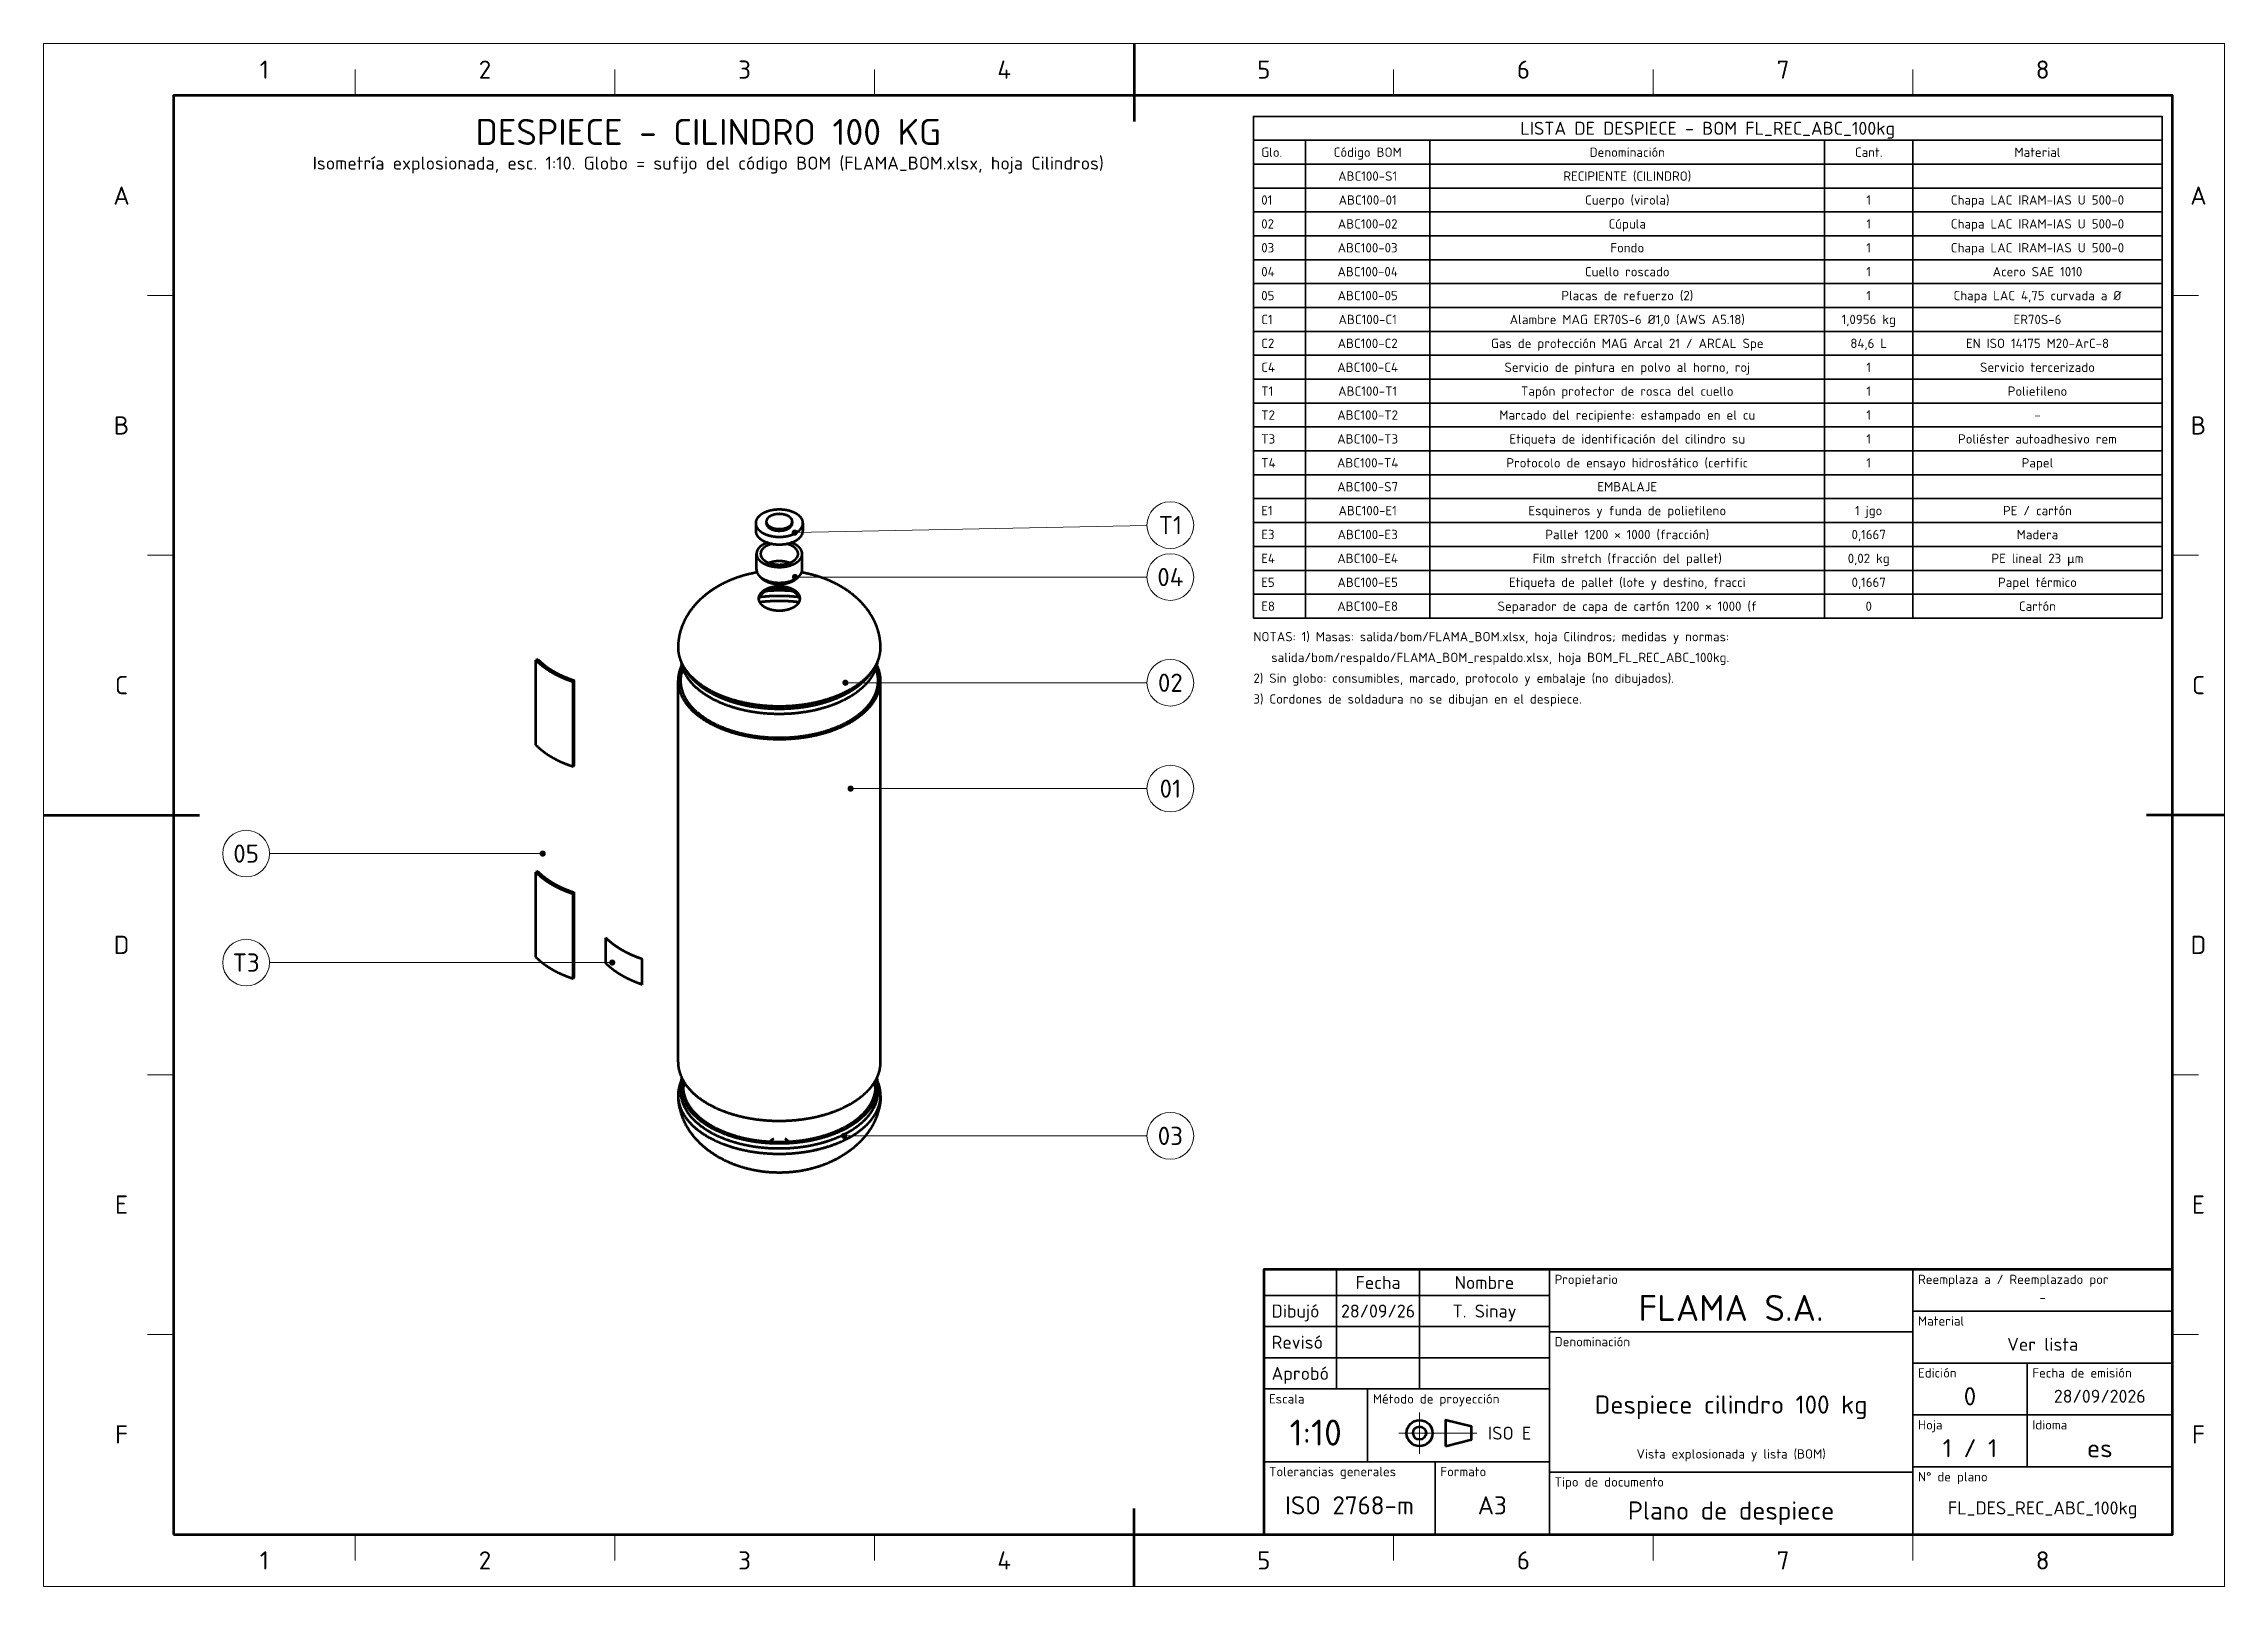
# Model space of a CAD drawing. Header units: millimetres. Extents: x 0 to 420, y 0 to 297.
import ezdxf
from ezdxf.enums import TextEntityAlignment as Align

# ---------------------------------------------------------------- set-up
doc = ezdxf.new("R2010")
doc.units = ezdxf.units.MM
doc.linetypes.add('IRAM-F-TRAZO-PUNTO', pattern=[20, 15, -2, 1, -2])
for name, color, linetype, lineweight in [('01-VISIBLE', 7, 'CONTINUOUS', 70), ('03-EJE', 1, 'IRAM-F-TRAZO-PUNTO', 18), ('06-TEXTO', 7, 'CONTINUOUS', 25), ('07-RECUADRO', 7, 'CONTINUOUS', 70), ('08-FINA', 5, 'CONTINUOUS', 18), ('10-ROTULO', 7, 'CONTINUOUS', 35), ('11-TEXTO-ROTULO', 7, 'CONTINUOUS', 25)]:
    doc.layers.add(name, color=color, linetype=linetype, lineweight=lineweight)
doc.styles.add('ISO3098', font='isocpeur.ttf')

msp = doc.modelspace()

# ---------------------------------------------------------------- texts
at = {"layer": '06-TEXTO', "style": 'ISO3098'}
for s, height, p in [('1', 3.5, (42.5, 292)), ('2', 3.5, (85, 292)), ('3', 3.5, (135, 292)), ('4', 3.5, (185, 292)), ('5', 3.5, (235, 292)), ('6', 3.5, (285, 292)), ('7', 3.5, (335, 292)), ('8', 3.5, (385, 292)), ('DESPIECE - CILINDRO 100 KG', 5, (128, 280)), ('LISTA DE DESPIECE - BOM FL_REC_ABC_100kg', 2.5, (320.5, 280.7)), ('Isometría explosionada, esc. 1:10. Globo = sufijo del código BOM (FLAMA_BOM.xlsx, hoja Cilindros)', 2.5, (128, 274)), ('Código BOM', 1.8, (255, 276.1)), ('Denominación', 1.8, (305, 276.1)), ('Cant.', 1.8, (351.5, 276.1)), ('Material', 1.8, (384, 276.1)), ('A', 3.5, (15, 267.75)), ('ABC100-S1', 1.8, (255, 271.5)), ('RECIPIENTE (CILINDRO)', 1.8, (305, 271.5)), ('A', 3.5, (415, 267.75)), ('ABC100-01', 1.8, (255, 266.9)), ('Cuerpo (virola)', 1.8, (305, 266.9)), ('1', 1.8, (351.5, 266.9)), ('Chapa LAC IRAM-IAS U 500-0', 1.8, (384, 266.9)), ('ABC100-02', 1.8, (255, 262.3)), ('Cúpula', 1.8, (305, 262.3)), ('1', 1.8, (351.5, 262.3)), ('Chapa LAC IRAM-IAS U 500-0', 1.8, (384, 262.3)), ('ABC100-03', 1.8, (255, 257.7)), ('Fondo', 1.8, (305, 257.7)), ('1', 1.8, (351.5, 257.7)), ('Chapa LAC IRAM-IAS U 500-0', 1.8, (384, 257.7)), ('ABC100-04', 1.8, (255, 253.1)), ('Cuello roscado', 1.8, (305, 253.1)), ('1', 1.8, (351.5, 253.1)), ('Acero SAE 1010', 1.8, (384, 253.1)), ('ABC100-05', 1.8, (255, 248.5)), ('Placas de refuerzo (2)', 1.8, (305, 248.5)), ('1', 1.8, (351.5, 248.5)), ('Chapa LAC 4,75 curvada a Ø', 1.8, (384, 248.5)), ('ABC100-C1', 1.8, (255, 243.9)), ('Alambre MAG ER70S-6 Ø1,0 (AWS A5.18)', 1.8, (305, 243.9)), ('1,0956 kg', 1.8, (351.5, 243.9)), ('ER70S-6', 1.8, (384, 243.9)), ('ABC100-C2', 1.8, (255, 239.3)), ('Gas de protección MAG Arcal 21 / ARCAL Spe', 1.8, (305, 239.3)), ('84,6 L', 1.8, (351.5, 239.3)), ('EN ISO 14175 M20-ArC-8', 1.8, (384, 239.3)), ('ABC100-C4', 1.8, (255, 234.7)), ('Servicio de pintura en polvo al horno, roj', 1.8, (305, 234.7)), ('1', 1.8, (351.5, 234.7)), ('Servicio tercerizado', 1.8, (384, 234.7)), ('ABC100-T1', 1.8, (255, 230.1)), ('Tapón protector de rosca del cuello', 1.8, (305, 230.1)), ('Polietileno', 1.8, (384, 230.1)), ('1', 1.8, (351.5, 230.1)), ('B', 3.5, (15, 223.5)), ('ABC100-T2', 1.8, (255, 225.5)), ('Marcado del recipiente: estampado en el cu', 1.8, (305, 225.5)), ('1', 1.8, (351.5, 225.5)), ('-', 1.8, (384, 225.5)), ('B', 3.5, (415, 223.5)), ('ABC100-T3', 1.8, (255, 220.9)), ('Etiqueta de identificación del cilindro su', 1.8, (305, 220.9)), ('1', 1.8, (351.5, 220.9)), ('Poliéster autoadhesivo rem', 1.8, (384, 220.9)), ('ABC100-T4', 1.8, (255, 216.3)), ('Protocolo de ensayo hidrostático (certific', 1.8, (305, 216.3)), ('1', 1.8, (351.5, 216.3)), ('Papel', 1.8, (384, 216.3)), ('ABC100-S7', 1.8, (255, 211.7)), ('EMBALAJE', 1.8, (305, 211.7)), ('T1', 3.5, (217, 204.31)), ('ABC100-E1', 1.8, (255, 207.1)), ('Esquineros y funda de polietileno', 1.8, (305, 207.1)), ('1 jgo', 1.8, (351.5, 207.1)), ('PE / cartón', 1.8, (384, 207.1)), ('ABC100-E3', 1.8, (255, 202.5)), ('Pallet 1200 × 1000 (fracción)', 1.8, (305, 202.5)), ('0,1667', 1.8, (351.5, 202.5)), ('Madera', 1.8, (384, 202.5)), ('ABC100-E4', 1.8, (255, 197.9)), ('Film stretch (fracción del pallet)', 1.8, (305, 197.9)), ('0,02 kg', 1.8, (351.5, 197.9)), ('PE lineal 23 µm', 1.8, (384, 197.9)), ('04', 3.5, (217, 194.31)), ('ABC100-E5', 1.8, (255, 193.3)), ('Etiqueta de pallet (lote y destino, fracci', 1.8, (305, 193.3)), ('0,1667', 1.8, (351.5, 193.3)), ('Papel térmico', 1.8, (384, 193.3)), ('ABC100-E8', 1.8, (255, 188.7)), ('Separador de capa de cartón 1200 × 1000 (f', 1.8, (305, 188.7)), ('0', 1.8, (351.5, 188.7)), ('Cartón', 1.8, (384, 188.7)), ('C', 3.5, (15, 173.5)), ('02', 3.5, (217, 173.96)), ('C', 3.5, (415, 173.5)), ('01', 3.5, (217, 153.58)), ('05', 3.5, (39, 141.07)), ('D', 3.5, (15, 123.5)), ('T3', 3.5, (39, 120.09)), ('D', 3.5, (415, 123.5)), ('03', 3.5, (217, 86.73)), ('E', 3.5, (15, 73.5)), ('E', 3.5, (415, 73.5)), ('F', 3.5, (15, 29.25)), ('F', 3.5, (415, 29.25)), ('1', 3.5, (42.5, 5)), ('2', 3.5, (85, 5)), ('3', 3.5, (135, 5)), ('4', 3.5, (185, 5)), ('5', 3.5, (235, 5)), ('6', 3.5, (285, 5)), ('7', 3.5, (335, 5)), ('8', 3.5, (385, 5))]:
    msp.add_text(s, height=height, dxfattribs=at).set_placement(p, align=Align.MIDDLE_CENTER)
for s, p in [('Glo.', (234.5, 276.1)), ('01', (234.5, 266.9)), ('02', (234.5, 262.3)), ('03', (234.5, 257.7)), ('04', (234.5, 253.1)), ('05', (234.5, 248.5)), ('C1', (234.5, 243.9)), ('C2', (234.5, 239.3)), ('C4', (234.5, 234.7)), ('T1', (234.5, 230.1)), ('T2', (234.5, 225.5)), ('T3', (234.5, 220.9)), ('T4', (234.5, 216.3)), ('E1', (234.5, 207.1)), ('E3', (234.5, 202.5)), ('E4', (234.5, 197.9)), ('E5', (234.5, 193.3)), ('E8', (234.5, 188.7))]:
    msp.add_text(s, height=1.8, dxfattribs=at).set_placement(p, align=Align.MIDDLE_LEFT)
for s, p in [('NOTAS: 1) Masas: salida/bom/FLAMA_BOM.xlsx, hoja Cilindros; medidas y normas:', (233, 181.4)), ('   salida/bom/respaldo/FLAMA_BOM_respaldo.xlsx, hoja BOM_FL_REC_ABC_100kg.', (233, 177.4)), ('2) Sin globo: consumibles, marcado, protocolo y embalaje (no dibujados).', (233, 173.4)), ('3) Cordones de soldadura no se dibujan en el despiece.', (233, 169.4))]:
    msp.add_text(s, height=1.8, dxfattribs=at).set_placement(p, align=Align.BOTTOM_LEFT)
at = {"layer": '11-TEXTO-ROTULO', "style": 'ISO3098'}
for s, height, p in [('Fecha', 2.5, (257, 58.5)), ('Nombre', 2.5, (277.5, 58.5)), ('FLAMA S.A.', 5, (325, 53.6)), ('-', 1.8, (385, 55.6)), ('28/09/26', 2.5, (257, 53)), ('T. Sinay', 2.5, (277.5, 53)), ('Ver lista', 2.5, (385, 46.6)), ('0', 3.5, (371, 36.6)), ('28/09/2026', 2.5, (396, 36.6)), ('Despiece cilindro 100 kg', 3.5, (325, 35)), ('1:10', 5, (245, 29.6)), ('Vista explosionada y lista (BOM)', 1.8, (325, 25.5)), ('1 / 1', 3.5, (371, 26.6)), ('es', 3.5, (396, 26.6)), ('ISO 2768-m', 3.5, (251.5, 15.6)), ('A3', 3.5, (279, 15.6)), ('Plano de despiece', 3.5, (325, 14.6)), ('FL_DES_REC_ABC_100kg', 2.5, (385, 15.1))]:
    msp.add_text(s, height=height, dxfattribs=at).set_placement(p, align=Align.MIDDLE_CENTER)
for s, p in [('Propietario', (291, 60)), ('Reemplaza a / Reemplazado por', (361, 60)), ('Material', (361, 52)), ('Denominación', (291, 48)), ('Edición', (361, 42)), ('Fecha de emisión', (383, 42)), ('Escala', (236, 37)), ('Método de proyección', (256, 37)), ('Hoja', (361, 32)), ('Idioma', (383, 32)), ('Tolerancias generales', (236, 23)), ('Formato', (269, 23)), ('Tipo de documento', (291, 21)), ('N° de plano', (361, 22))]:
    msp.add_text(s, height=1.8, dxfattribs=at).set_placement(p, align=Align.TOP_LEFT)
for s, p in [('Dibujó', (236.5, 53)), ('Revisó', (236.5, 47)), ('Aprobó', (236.5, 41))]:
    msp.add_text(s, height=2.5, dxfattribs=at).set_placement(p, align=Align.MIDDLE_LEFT)
msp.add_text('ISO E', height=2.5, dxfattribs=at).set_placement((286.5, 29.5), align=Align.MIDDLE_RIGHT)

# ---------------------------------------------------------------- hatches: boundary and pattern name
at = {"layer": '08-FINA'}
h = msp.add_hatch(color=7, dxfattribs=at)
h.dxf.hatch_style = 1
edge = h.paths.add_edge_path()
edge.add_arc((144.66, 202.86), 0.6, 0, 360)
h = msp.add_hatch(color=7, dxfattribs=at)
h.dxf.hatch_style = 1
edge = h.paths.add_edge_path()
edge.add_arc((144.71, 194.31), 0.6, 0, 360)
h = msp.add_hatch(color=7, dxfattribs=at)
h.dxf.hatch_style = 1
edge = h.paths.add_edge_path()
edge.add_arc((154.42, 173.96), 0.6, 0, 360)
h = msp.add_hatch(color=7, dxfattribs=at)
h.dxf.hatch_style = 1
edge = h.paths.add_edge_path()
edge.add_arc((155.42, 153.58), 0.6, 0, 360)
h = msp.add_hatch(color=7, dxfattribs=at)
h.dxf.hatch_style = 1
edge = h.paths.add_edge_path()
edge.add_arc((96.12, 141.07), 0.6, 0, 360)
h = msp.add_hatch(color=7, dxfattribs=at)
h.dxf.hatch_style = 1
edge = h.paths.add_edge_path()
edge.add_arc((109.51, 120.09), 0.6, 0, 360)
h = msp.add_hatch(color=7, dxfattribs=at)
h.dxf.hatch_style = 1
edge = h.paths.add_edge_path()
edge.add_arc((154.17, 86.73), 0.6, 0, 360)

# ---------------------------------------------------------------- linework, layer by layer
at = {"layer": '01-VISIBLE'}
for p, q in [((137.14, 204.67), (137.14, 203.2)), ((139.19, 205), (139.19, 204.67)), ((144.19, 205), (144.19, 204.67)), ((146.24, 204.67), (146.24, 203.2)), ((137.29, 195.75), (137.29, 198.77)), ((146.09, 195.75), (146.09, 198.77)), ((95.22, 178.44), (94.81, 178.3)), ((94.81, 161.97), (94.81, 178.3)), ((123.9, 176.06), (123.45, 176.74)), ((159.49, 176.06), (159.93, 176.74)), ((102.21, 174.4), (101.97, 174.17)), ((101.97, 157.84), (101.97, 174.17)), ((102.21, 158.07), (102.21, 174.4)), ((122.19, 100.89), (122.19, 174.37)), ((161.19, 100.89), (161.19, 174.37)), ((102.21, 158.07), (101.97, 157.84)), ((95.22, 137.61), (94.81, 137.48)), ((94.81, 121.15), (94.81, 137.48)), ((102.21, 133.58), (101.97, 133.34)), ((101.97, 117.01), (101.97, 133.34)), ((102.21, 117.25), (102.21, 133.58)), ((108.29, 119.94), (108.29, 124.84)), ((108.31, 124.84), (108.29, 124.84)), ((115.3, 120.81), (115.29, 120.79)), ((115.29, 115.89), (115.29, 120.79)), ((115.3, 115.91), (115.3, 120.81)), ((102.21, 117.25), (101.97, 117.01)), ((115.3, 115.91), (115.29, 115.89)), ((122.67, 95.31), (122.67, 96.28)), ((160.72, 95.31), (160.72, 96.28))]:
    msp.add_line(p, q, dxfattribs=at)
for points in [[(146.24, 204.67), (146.24, 204.71), (146.24, 204.75), (146.24, 204.79), (146.23, 204.83), (146.23, 204.87), (146.22, 204.91), (146.22, 204.95), (146.21, 204.99), (146.2, 205.03), (146.19, 205.07), (146.18, 205.11), (146.17, 205.15), (146.15, 205.19), (146.14, 205.22), (146.13, 205.26), (146.11, 205.3), (146.1, 205.34), (146.08, 205.37), (146.06, 205.41), (146.04, 205.44), (146.02, 205.48), (146, 205.51), (145.98, 205.55), (145.96, 205.58), (145.94, 205.62), (145.92, 205.65), (145.89, 205.68), (145.87, 205.71), (145.85, 205.75), (145.82, 205.78), (145.8, 205.81), (145.77, 205.84), (145.74, 205.87), (145.72, 205.9), (145.69, 205.93), (145.66, 205.96), (145.63, 205.99), (145.61, 206.01), (145.58, 206.04), (145.55, 206.07), (145.52, 206.1), (145.49, 206.12), (145.46, 206.15), (145.43, 206.18), (145.4, 206.2), (145.36, 206.23), (145.33, 206.25), (145.3, 206.27), (145.27, 206.3), (145.24, 206.32), (145.2, 206.35), (145.17, 206.37), (145.14, 206.39), (145.1, 206.41), (145.07, 206.43), (145.04, 206.46), (145, 206.48), (144.97, 206.5), (144.93, 206.52), (144.9, 206.54), (144.86, 206.56), (144.83, 206.58), (144.79, 206.6), (144.76, 206.62), (144.72, 206.63), (144.69, 206.65), (144.65, 206.67), (144.61, 206.69), (144.58, 206.71), (144.54, 206.72), (144.5, 206.74), (144.47, 206.76), (144.43, 206.77), (144.39, 206.79), (144.36, 206.8), (144.32, 206.82), (144.28, 206.83), (144.25, 206.85), (144.21, 206.86), (144.17, 206.88), (144.13, 206.89), (144.1, 206.9), (144.06, 206.92), (144.02, 206.93), (143.98, 206.94), (143.94, 206.96), (143.91, 206.97), (143.87, 206.98), (143.83, 206.99), (143.79, 207), (143.75, 207.02), (143.71, 207.03), (143.68, 207.04), (143.64, 207.05), (143.6, 207.06), (143.56, 207.07), (143.52, 207.08), (143.48, 207.09), (143.44, 207.1), (143.4, 207.11), (143.36, 207.12), (143.32, 207.13), (143.29, 207.13), (143.25, 207.14), (143.21, 207.15), (143.17, 207.16), (143.13, 207.17), (143.09, 207.17), (143.05, 207.18), (143.01, 207.19), (142.97, 207.2), (142.93, 207.2), (142.89, 207.21), (142.85, 207.21), (142.81, 207.22), (142.77, 207.23), (142.73, 207.23), (142.69, 207.24), (142.65, 207.24), (142.61, 207.25), (142.57, 207.25), (142.53, 207.26), (142.49, 207.26), (142.45, 207.26), (142.41, 207.27), (142.37, 207.27), (142.33, 207.27), (142.29, 207.28), (142.25, 207.28), (142.21, 207.28), (142.17, 207.29), (142.13, 207.29), (142.09, 207.29), (142.05, 207.29), (142.01, 207.29), (141.97, 207.3), (141.93, 207.3), (141.89, 207.3), (141.85, 207.3), (141.81, 207.3), (141.77, 207.3), (141.73, 207.3), (141.69, 207.3), (141.65, 207.3), (141.61, 207.3), (141.57, 207.3), (141.53, 207.3), (141.49, 207.3), (141.45, 207.3), (141.41, 207.3), (141.37, 207.29), (141.33, 207.29), (141.29, 207.29), (141.25, 207.29), (141.21, 207.29), (141.17, 207.28), (141.13, 207.28), (141.09, 207.28), (141.05, 207.27), (141.01, 207.27), (140.97, 207.27), (140.93, 207.26), (140.89, 207.26), (140.85, 207.26), (140.81, 207.25), (140.77, 207.25), (140.73, 207.24), (140.69, 207.24), (140.65, 207.23), (140.61, 207.23), (140.57, 207.22), (140.53, 207.21), (140.49, 207.21), (140.45, 207.2), (140.41, 207.2), (140.37, 207.19), (140.33, 207.18), (140.3, 207.17), (140.26, 207.17), (140.22, 207.16), (140.18, 207.15), (140.14, 207.14), (140.1, 207.13), (140.06, 207.13), (140.02, 207.12), (139.98, 207.11), (139.94, 207.1), (139.9, 207.09), (139.86, 207.08), (139.83, 207.07), (139.79, 207.06), (139.75, 207.05), (139.71, 207.04), (139.67, 207.03), (139.63, 207.02), (139.59, 207), (139.56, 206.99), (139.52, 206.98), (139.48, 206.97), (139.44, 206.96), (139.4, 206.94), (139.36, 206.93), (139.33, 206.92), (139.29, 206.9), (139.25, 206.89), (139.21, 206.88), (139.18, 206.86), (139.14, 206.85), (139.1, 206.83), (139.06, 206.82), (139.03, 206.8), (138.99, 206.79), (138.95, 206.77), (138.92, 206.76), (138.88, 206.74), (138.84, 206.72), (138.81, 206.71), (138.77, 206.69), (138.73, 206.67), (138.7, 206.65), (138.66, 206.63), (138.63, 206.62), (138.59, 206.6), (138.56, 206.58), (138.52, 206.56), (138.49, 206.54), (138.45, 206.52), (138.42, 206.5), (138.38, 206.48), (138.35, 206.46), (138.31, 206.43), (138.28, 206.41), (138.25, 206.39), (138.21, 206.37), (138.18, 206.35), (138.15, 206.32), (138.12, 206.3), (138.08, 206.27), (138.05, 206.25), (138.02, 206.23), (137.99, 206.2), (137.96, 206.18), (137.93, 206.15), (137.9, 206.12), (137.87, 206.1), (137.84, 206.07), (137.81, 206.04), (137.78, 206.01), (137.75, 205.99), (137.72, 205.96), (137.69, 205.93), (137.67, 205.9), (137.64, 205.87), (137.61, 205.84), (137.59, 205.81), (137.56, 205.78), (137.54, 205.75), (137.51, 205.71), (137.49, 205.68), (137.47, 205.65), (137.44, 205.62), (137.42, 205.58), (137.4, 205.55), (137.38, 205.51), (137.36, 205.48), (137.34, 205.44), (137.32, 205.41), (137.31, 205.37), (137.29, 205.34), (137.27, 205.3), (137.26, 205.26), (137.24, 205.22), (137.23, 205.19), (137.22, 205.15), (137.21, 205.11), (137.19, 205.07), (137.18, 205.03), (137.18, 204.99), (137.17, 204.95), (137.16, 204.91), (137.16, 204.87), (137.15, 204.83), (137.15, 204.79), (137.14, 204.75), (137.14, 204.71), (137.14, 204.67)], [(144.19, 205), (144.19, 205.04), (144.19, 205.08), (144.19, 205.12), (144.18, 205.16), (144.17, 205.2), (144.16, 205.24), (144.15, 205.28), (144.13, 205.31), (144.12, 205.35), (144.1, 205.39), (144.08, 205.42), (144.07, 205.46), (144.04, 205.49), (144.02, 205.53), (144, 205.56), (143.97, 205.59), (143.95, 205.62), (143.92, 205.65), (143.9, 205.68), (143.87, 205.71), (143.84, 205.74), (143.81, 205.77), (143.78, 205.8), (143.75, 205.82), (143.72, 205.85), (143.69, 205.87), (143.66, 205.9), (143.62, 205.92), (143.59, 205.94), (143.56, 205.96), (143.52, 205.99), (143.49, 206.01), (143.45, 206.03), (143.42, 206.05), (143.38, 206.07), (143.35, 206.08), (143.31, 206.1), (143.27, 206.12), (143.24, 206.14), (143.2, 206.15), (143.16, 206.17), (143.13, 206.18), (143.09, 206.2), (143.05, 206.21), (143.01, 206.23), (142.98, 206.24), (142.94, 206.25), (142.9, 206.27), (142.86, 206.28), (142.82, 206.29), (142.78, 206.3), (142.75, 206.31), (142.71, 206.32), (142.67, 206.33), (142.63, 206.34), (142.59, 206.35), (142.55, 206.36), (142.51, 206.37), (142.47, 206.37), (142.43, 206.38), (142.39, 206.39), (142.35, 206.39), (142.31, 206.4), (142.27, 206.41), (142.23, 206.41), (142.19, 206.42), (142.15, 206.42), (142.11, 206.42), (142.07, 206.43), (142.03, 206.43), (141.99, 206.43), (141.95, 206.44), (141.91, 206.44), (141.87, 206.44), (141.83, 206.44), (141.79, 206.44), (141.75, 206.45), (141.71, 206.45), (141.67, 206.45), (141.63, 206.45), (141.59, 206.44), (141.55, 206.44), (141.51, 206.44), (141.47, 206.44), (141.43, 206.44), (141.39, 206.43), (141.35, 206.43), (141.31, 206.43), (141.27, 206.42), (141.23, 206.42), (141.19, 206.42), (141.15, 206.41), (141.11, 206.41), (141.07, 206.4), (141.03, 206.39), (140.99, 206.39), (140.95, 206.38), (140.91, 206.37), (140.87, 206.37), (140.83, 206.36), (140.79, 206.35), (140.76, 206.34), (140.72, 206.33), (140.68, 206.32), (140.64, 206.31), (140.6, 206.3), (140.56, 206.29), (140.52, 206.28), (140.48, 206.27), (140.45, 206.25), (140.41, 206.24), (140.37, 206.23), (140.33, 206.21), (140.29, 206.2), (140.26, 206.18), (140.22, 206.17), (140.18, 206.15), (140.15, 206.14), (140.11, 206.12), (140.07, 206.1), (140.04, 206.08), (140, 206.07), (139.97, 206.05), (139.93, 206.03), (139.9, 206.01), (139.86, 205.99), (139.83, 205.96), (139.79, 205.94), (139.76, 205.92), (139.73, 205.9), (139.7, 205.87), (139.66, 205.85), (139.63, 205.82), (139.6, 205.8), (139.57, 205.77), (139.54, 205.74), (139.52, 205.71), (139.49, 205.68), (139.46, 205.65), (139.43, 205.62), (139.41, 205.59), (139.39, 205.56), (139.36, 205.53), (139.34, 205.49), (139.32, 205.46), (139.3, 205.42), (139.28, 205.39), (139.26, 205.35), (139.25, 205.31), (139.24, 205.28), (139.22, 205.24), (139.21, 205.2), (139.2, 205.16), (139.2, 205.12), (139.19, 205.08), (139.19, 205.04), (139.19, 205)], [(137.14, 204.67), (137.14, 204.63), (137.14, 204.59), (137.15, 204.55), (137.15, 204.51), (137.16, 204.47), (137.16, 204.44), (137.17, 204.4), (137.18, 204.36), (137.18, 204.32), (137.19, 204.28), (137.2, 204.24), (137.22, 204.2), (137.23, 204.16), (137.24, 204.13), (137.26, 204.09), (137.27, 204.05), (137.29, 204.01), (137.3, 203.98), (137.32, 203.94), (137.34, 203.91), (137.36, 203.87), (137.38, 203.84), (137.4, 203.8), (137.42, 203.77), (137.44, 203.74), (137.47, 203.7), (137.49, 203.67), (137.51, 203.64), (137.54, 203.61), (137.56, 203.57), (137.59, 203.54), (137.61, 203.51), (137.64, 203.48), (137.66, 203.45), (137.69, 203.42), (137.72, 203.39), (137.75, 203.37), (137.78, 203.34), (137.8, 203.31), (137.83, 203.28), (137.86, 203.25), (137.89, 203.23), (137.92, 203.2), (137.95, 203.18), (137.98, 203.15), (138.02, 203.13), (138.05, 203.1), (138.08, 203.08), (138.11, 203.05), (138.14, 203.03), (138.18, 203.01), (138.21, 202.98), (138.24, 202.96), (138.28, 202.94), (138.31, 202.92), (138.34, 202.9), (138.38, 202.87), (138.41, 202.85), (138.45, 202.83), (138.48, 202.81), (138.52, 202.79), (138.55, 202.77), (138.59, 202.75), (138.62, 202.74), (138.66, 202.72), (138.69, 202.7), (138.73, 202.68), (138.76, 202.66), (138.8, 202.65), (138.84, 202.63), (138.87, 202.61), (138.91, 202.6), (138.94, 202.58), (138.98, 202.56), (139.02, 202.55), (139.06, 202.53), (139.09, 202.52), (139.13, 202.5), (139.17, 202.49), (139.2, 202.47), (139.24, 202.46), (139.28, 202.45), (139.32, 202.43), (139.35, 202.42), (139.39, 202.41), (139.43, 202.39), (139.47, 202.38), (139.51, 202.37), (139.55, 202.36), (139.58, 202.35), (139.62, 202.33), (139.66, 202.32), (139.7, 202.31), (139.74, 202.3), (139.78, 202.29), (139.81, 202.28), (139.85, 202.27), (139.89, 202.26), (139.93, 202.25), (139.97, 202.24), (140.01, 202.23), (140.05, 202.22), (140.09, 202.22), (140.13, 202.21), (140.17, 202.2), (140.2, 202.19), (140.24, 202.18), (140.28, 202.18), (140.32, 202.17), (140.36, 202.16), (140.4, 202.16), (140.44, 202.15), (140.48, 202.14), (140.52, 202.14), (140.56, 202.13), (140.6, 202.12), (140.64, 202.12), (140.68, 202.11), (140.72, 202.11), (140.76, 202.1), (140.8, 202.1), (140.84, 202.09), (140.88, 202.09), (140.92, 202.09), (140.96, 202.08), (141, 202.08), (141.04, 202.07), (141.08, 202.07), (141.12, 202.07), (141.16, 202.07), (141.2, 202.06), (141.24, 202.06), (141.28, 202.06), (141.32, 202.06), (141.36, 202.05), (141.4, 202.05), (141.44, 202.05), (141.48, 202.05), (141.52, 202.05), (141.56, 202.05), (141.6, 202.05), (141.64, 202.05), (141.68, 202.05), (141.72, 202.05), (141.76, 202.05), (141.8, 202.05), (141.84, 202.05), (141.88, 202.05), (141.92, 202.05), (141.96, 202.05), (142, 202.05), (142.04, 202.05), (142.08, 202.06), (142.12, 202.06), (142.16, 202.06), (142.2, 202.06), (142.24, 202.07), (142.27, 202.07), (142.31, 202.07), (142.35, 202.08), (142.39, 202.08), (142.43, 202.08), (142.47, 202.09), (142.51, 202.09), (142.55, 202.09), (142.59, 202.1), (142.63, 202.1), (142.67, 202.11), (142.71, 202.11), (142.75, 202.12), (142.79, 202.13), (142.83, 202.13), (142.87, 202.14), (142.91, 202.14), (142.95, 202.15), (142.99, 202.16), (143.03, 202.16), (143.07, 202.17), (143.11, 202.18), (143.15, 202.19), (143.19, 202.19), (143.23, 202.2), (143.26, 202.21), (143.3, 202.22), (143.34, 202.23), (143.38, 202.24), (143.42, 202.24), (143.46, 202.25), (143.5, 202.26), (143.54, 202.27), (143.58, 202.28), (143.61, 202.29), (143.65, 202.3), (143.69, 202.31), (143.73, 202.33), (143.77, 202.34), (143.81, 202.35), (143.85, 202.36), (143.88, 202.37), (143.92, 202.38), (143.96, 202.4), (144, 202.41), (144.04, 202.42), (144.07, 202.44), (144.11, 202.45), (144.15, 202.46), (144.19, 202.48), (144.22, 202.49), (144.26, 202.51), (144.3, 202.52), (144.33, 202.54), (144.37, 202.55), (144.41, 202.57), (144.45, 202.58), (144.48, 202.6), (144.52, 202.62), (144.55, 202.63), (144.59, 202.65), (144.63, 202.67), (144.66, 202.68), (144.7, 202.7), (144.73, 202.72), (144.77, 202.74), (144.8, 202.76), (144.84, 202.78), (144.87, 202.8), (144.91, 202.82)], [(137.14, 203.2), (137.14, 203.16), (137.14, 203.12), (137.15, 203.08), (137.15, 203.04), (137.16, 203), (137.16, 202.97), (137.17, 202.93), (137.18, 202.89), (137.18, 202.85), (137.19, 202.81), (137.2, 202.77), (137.22, 202.73), (137.23, 202.69), (137.24, 202.66), (137.26, 202.62), (137.27, 202.58), (137.29, 202.55), (137.3, 202.51), (137.32, 202.47), (137.34, 202.44), (137.36, 202.4), (137.38, 202.37), (137.4, 202.33), (137.42, 202.3), (137.44, 202.27), (137.47, 202.23), (137.49, 202.2), (137.51, 202.17), (137.54, 202.14), (137.56, 202.1), (137.59, 202.07), (137.61, 202.04), (137.64, 202.01), (137.66, 201.98), (137.69, 201.95), (137.72, 201.92), (137.75, 201.9), (137.78, 201.87), (137.8, 201.84), (137.83, 201.81), (137.86, 201.79), (137.89, 201.76), (137.92, 201.73), (137.95, 201.71), (137.98, 201.68), (138.02, 201.66), (138.05, 201.63), (138.08, 201.61), (138.11, 201.58), (138.14, 201.56), (138.18, 201.54), (138.21, 201.51), (138.24, 201.49), (138.28, 201.47), (138.31, 201.45), (138.34, 201.43), (138.38, 201.4), (138.41, 201.38), (138.45, 201.36), (138.48, 201.34), (138.52, 201.32), (138.55, 201.3), (138.59, 201.29), (138.62, 201.27), (138.66, 201.25), (138.69, 201.23), (138.73, 201.21), (138.76, 201.19), (138.8, 201.18), (138.84, 201.16), (138.87, 201.14), (138.91, 201.13), (138.94, 201.11), (138.98, 201.09), (139.02, 201.08), (139.06, 201.06), (139.09, 201.05), (139.13, 201.03), (139.17, 201.02), (139.2, 201), (139.24, 200.99), (139.28, 200.98), (139.32, 200.96), (139.35, 200.95), (139.39, 200.94), (139.43, 200.92), (139.47, 200.91), (139.51, 200.9), (139.55, 200.89), (139.58, 200.88), (139.62, 200.87), (139.66, 200.85), (139.7, 200.84), (139.74, 200.83), (139.78, 200.82), (139.81, 200.81), (139.85, 200.8), (139.89, 200.79), (139.93, 200.78), (139.97, 200.77), (140.01, 200.76), (140.05, 200.75), (140.09, 200.75), (140.13, 200.74), (140.17, 200.73), (140.2, 200.72), (140.24, 200.71), (140.28, 200.71), (140.32, 200.7), (140.36, 200.69), (140.4, 200.69), (140.44, 200.68), (140.48, 200.67), (140.52, 200.67), (140.56, 200.66), (140.6, 200.65), (140.64, 200.65), (140.68, 200.64), (140.72, 200.64), (140.76, 200.63), (140.8, 200.63), (140.84, 200.62), (140.88, 200.62), (140.92, 200.62), (140.96, 200.61), (141, 200.61), (141.04, 200.6), (141.08, 200.6), (141.12, 200.6), (141.16, 200.6), (141.2, 200.59), (141.24, 200.59), (141.28, 200.59), (141.32, 200.59), (141.36, 200.58), (141.4, 200.58), (141.44, 200.58), (141.48, 200.58), (141.52, 200.58), (141.56, 200.58), (141.6, 200.58), (141.64, 200.58), (141.68, 200.58), (141.72, 200.58), (141.76, 200.58), (141.8, 200.58), (141.84, 200.58), (141.88, 200.58), (141.92, 200.58), (141.96, 200.58), (142, 200.58), (142.04, 200.58), (142.08, 200.59), (142.12, 200.59), (142.16, 200.59), (142.2, 200.59), (142.24, 200.6), (142.27, 200.6), (142.31, 200.6), (142.35, 200.61), (142.39, 200.61), (142.43, 200.61), (142.47, 200.62), (142.51, 200.62), (142.55, 200.62), (142.59, 200.63), (142.63, 200.63), (142.67, 200.64), (142.71, 200.64), (142.75, 200.65), (142.79, 200.66), (142.83, 200.66), (142.87, 200.67), (142.91, 200.67), (142.95, 200.68), (142.99, 200.69), (143.03, 200.69), (143.07, 200.7), (143.11, 200.71), (143.15, 200.72), (143.19, 200.72), (143.23, 200.73), (143.26, 200.74), (143.3, 200.75), (143.34, 200.76), (143.38, 200.77), (143.42, 200.77), (143.46, 200.78), (143.5, 200.79), (143.54, 200.8), (143.58, 200.81), (143.61, 200.82), (143.65, 200.83), (143.69, 200.84), (143.73, 200.86), (143.77, 200.87), (143.81, 200.88), (143.85, 200.89), (143.88, 200.9), (143.92, 200.91), (143.96, 200.93), (144, 200.94), (144.04, 200.95), (144.07, 200.97), (144.11, 200.98), (144.15, 200.99), (144.19, 201.01), (144.22, 201.02), (144.26, 201.04), (144.3, 201.05), (144.33, 201.07), (144.37, 201.08), (144.41, 201.1), (144.45, 201.11), (144.48, 201.13), (144.52, 201.15), (144.55, 201.16), (144.59, 201.18), (144.63, 201.2), (144.66, 201.21), (144.7, 201.23), (144.73, 201.25), (144.77, 201.27), (144.8, 201.29), (144.84, 201.31), (144.87, 201.33), (144.91, 201.35)], [(139.19, 205), (139.19, 204.96), (139.19, 204.92), (139.2, 204.88), (139.2, 204.84), (139.21, 204.8), (139.22, 204.76), (139.24, 204.72), (139.25, 204.69), (139.26, 204.65), (139.28, 204.61), (139.3, 204.58), (139.32, 204.54), (139.34, 204.51), (139.36, 204.47), (139.39, 204.44), (139.41, 204.41), (139.44, 204.38), (139.46, 204.35), (139.49, 204.32), (139.52, 204.29), (139.55, 204.26), (139.57, 204.23), (139.6, 204.2), (139.64, 204.18), (139.67, 204.15), (139.7, 204.13), (139.73, 204.1), (139.76, 204.08), (139.8, 204.06), (139.83, 204.04), (139.86, 204.01), (139.9, 203.99), (139.93, 203.97), (139.97, 203.95), (140, 203.93), (140.04, 203.92), (140.08, 203.9), (140.11, 203.88), (140.15, 203.86), (140.19, 203.85), (140.22, 203.83), (140.26, 203.82), (140.3, 203.8), (140.34, 203.79), (140.37, 203.77), (140.41, 203.76), (140.45, 203.75), (140.49, 203.73), (140.53, 203.72), (140.56, 203.71), (140.6, 203.7), (140.64, 203.69), (140.68, 203.68), (140.72, 203.67), (140.76, 203.66), (140.8, 203.65), (140.84, 203.64), (140.88, 203.63), (140.92, 203.63), (140.96, 203.62), (141, 203.61), (141.04, 203.61), (141.08, 203.6), (141.12, 203.59), (141.16, 203.59), (141.2, 203.58), (141.24, 203.58), (141.28, 203.58), (141.32, 203.57), (141.36, 203.57), (141.4, 203.57), (141.44, 203.56), (141.48, 203.56), (141.52, 203.56), (141.56, 203.56), (141.6, 203.56), (141.64, 203.56), (141.68, 203.56), (141.72, 203.56), (141.76, 203.56), (141.8, 203.56), (141.84, 203.56), (141.88, 203.56), (141.92, 203.56), (141.96, 203.56), (142, 203.57), (142.04, 203.57), (142.08, 203.57), (142.12, 203.58), (142.16, 203.58), (142.2, 203.59), (142.24, 203.59), (142.28, 203.6), (142.32, 203.6), (142.36, 203.61), (142.4, 203.61), (142.44, 203.62), (142.48, 203.63), (142.52, 203.64), (142.56, 203.65), (142.6, 203.65), (142.64, 203.66), (142.68, 203.67), (142.72, 203.68), (142.75, 203.69), (142.79, 203.7), (142.83, 203.71), (142.87, 203.73), (142.91, 203.74), (142.95, 203.75), (142.99, 203.76), (143.02, 203.78), (143.06, 203.79), (143.1, 203.81), (143.14, 203.82), (143.17, 203.84), (143.21, 203.85), (143.25, 203.87), (143.28, 203.89), (143.32, 203.9), (143.36, 203.92), (143.39, 203.94), (143.43, 203.96), (143.46, 203.98)], [(139.19, 204.67), (139.19, 204.63), (139.19, 204.59), (139.2, 204.55), (139.2, 204.51), (139.21, 204.47), (139.22, 204.44), (139.24, 204.4), (139.25, 204.36), (139.26, 204.32), (139.28, 204.29), (139.3, 204.25), (139.32, 204.21), (139.34, 204.18), (139.36, 204.15), (139.39, 204.11), (139.41, 204.08), (139.44, 204.05), (139.46, 204.02), (139.49, 203.99), (139.52, 203.96), (139.55, 203.93), (139.57, 203.9), (139.6, 203.88), (139.64, 203.85), (139.67, 203.83), (139.7, 203.8), (139.73, 203.78), (139.76, 203.75), (139.8, 203.73), (139.83, 203.71), (139.86, 203.69), (139.9, 203.67), (139.93, 203.65), (139.97, 203.63), (140, 203.61), (140.04, 203.59), (140.08, 203.57), (140.11, 203.55), (140.15, 203.54), (140.19, 203.52), (140.22, 203.5), (140.26, 203.49), (140.3, 203.47), (140.34, 203.46), (140.37, 203.45), (140.41, 203.43), (140.45, 203.42), (140.49, 203.41), (140.53, 203.4), (140.56, 203.38), (140.6, 203.37), (140.64, 203.36), (140.68, 203.35), (140.72, 203.34), (140.76, 203.33), (140.8, 203.32), (140.84, 203.32), (140.88, 203.31), (140.92, 203.3), (140.96, 203.29), (141, 203.29), (141.04, 203.28), (141.08, 203.27), (141.12, 203.27), (141.16, 203.26), (141.2, 203.26), (141.24, 203.25), (141.28, 203.25), (141.32, 203.25), (141.36, 203.24), (141.4, 203.24), (141.44, 203.24), (141.48, 203.23), (141.52, 203.23), (141.56, 203.23), (141.6, 203.23), (141.64, 203.23), (141.68, 203.23), (141.72, 203.23), (141.76, 203.23), (141.8, 203.23), (141.84, 203.23), (141.88, 203.23), (141.92, 203.24), (141.96, 203.24), (142, 203.24), (142.04, 203.24), (142.08, 203.25), (142.12, 203.25), (142.16, 203.25), (142.2, 203.26), (142.24, 203.26), (142.28, 203.27), (142.32, 203.28), (142.36, 203.28), (142.4, 203.29), (142.44, 203.3), (142.48, 203.3), (142.52, 203.31), (142.56, 203.32), (142.6, 203.33), (142.64, 203.34), (142.68, 203.35), (142.72, 203.36), (142.75, 203.37), (142.79, 203.38), (142.83, 203.39), (142.87, 203.4), (142.91, 203.41), (142.95, 203.42), (142.99, 203.44), (143.02, 203.45), (143.06, 203.46), (143.1, 203.48), (143.14, 203.49), (143.17, 203.51), (143.21, 203.53), (143.25, 203.54), (143.28, 203.56), (143.32, 203.58), (143.36, 203.59), (143.39, 203.61), (143.43, 203.63), (143.46, 203.65)], [(143.46, 203.98), (143.5, 204), (143.53, 204.02), (143.57, 204.04), (143.6, 204.07), (143.63, 204.09), (143.67, 204.11), (143.7, 204.14), (143.73, 204.16), (143.76, 204.19), (143.8, 204.22), (143.83, 204.25), (143.86, 204.27), (143.88, 204.3), (143.91, 204.33), (143.94, 204.37), (143.97, 204.4), (143.99, 204.43), (144.01, 204.46), (144.04, 204.5), (144.06, 204.53), (144.08, 204.57), (144.1, 204.6), (144.12, 204.64), (144.13, 204.68), (144.15, 204.72), (144.16, 204.76), (144.17, 204.8), (144.18, 204.84), (144.19, 204.88), (144.19, 204.92), (144.19, 204.96), (144.19, 205)], [(143.46, 203.65), (143.5, 203.67), (143.53, 203.69), (143.57, 203.72), (143.6, 203.74), (143.63, 203.76), (143.67, 203.79), (143.7, 203.81), (143.73, 203.84), (143.76, 203.86), (143.8, 203.89), (143.83, 203.92), (143.86, 203.95), (143.88, 203.98), (143.91, 204.01), (143.94, 204.04), (143.97, 204.07), (143.99, 204.1), (144.01, 204.14), (144.04, 204.17), (144.06, 204.21), (144.08, 204.24), (144.1, 204.28), (144.12, 204.31), (144.13, 204.35), (144.15, 204.39), (144.16, 204.43), (144.17, 204.47), (144.18, 204.51), (144.19, 204.55), (144.19, 204.59), (144.19, 204.63), (144.19, 204.67)], [(144.91, 202.82), (144.94, 202.84), (144.98, 202.86), (145.01, 202.88), (145.05, 202.9), (145.08, 202.92), (145.12, 202.94), (145.15, 202.97), (145.18, 202.99), (145.22, 203.01), (145.25, 203.04), (145.28, 203.06), (145.32, 203.09), (145.35, 203.11), (145.38, 203.13), (145.41, 203.16), (145.44, 203.19), (145.47, 203.21), (145.5, 203.24), (145.53, 203.27), (145.56, 203.29), (145.59, 203.32), (145.62, 203.35), (145.65, 203.38), (145.68, 203.41), (145.71, 203.44), (145.73, 203.47), (145.76, 203.5), (145.79, 203.53), (145.81, 203.56), (145.84, 203.59), (145.86, 203.62), (145.89, 203.66), (145.91, 203.69), (145.93, 203.72), (145.96, 203.76), (145.98, 203.79), (146, 203.83), (146.02, 203.86), (146.04, 203.9), (146.06, 203.93), (146.08, 203.97), (146.09, 204.01), (146.11, 204.04), (146.12, 204.08), (146.14, 204.12), (146.15, 204.16), (146.17, 204.2), (146.18, 204.23), (146.19, 204.27), (146.2, 204.31), (146.21, 204.35), (146.22, 204.39), (146.22, 204.43), (146.23, 204.47), (146.23, 204.51), (146.24, 204.55), (146.24, 204.59), (146.24, 204.63), (146.24, 204.67)], [(144.91, 201.35), (144.94, 201.37), (144.98, 201.39), (145.01, 201.41), (145.05, 201.43), (145.08, 201.45), (145.12, 201.47), (145.15, 201.5), (145.18, 201.52), (145.22, 201.54), (145.25, 201.57), (145.28, 201.59), (145.32, 201.62), (145.35, 201.64), (145.38, 201.67), (145.41, 201.69), (145.44, 201.72), (145.47, 201.74), (145.5, 201.77), (145.53, 201.8), (145.56, 201.82), (145.59, 201.85), (145.62, 201.88), (145.65, 201.91), (145.68, 201.94), (145.71, 201.97), (145.73, 202), (145.76, 202.03), (145.79, 202.06), (145.81, 202.09), (145.84, 202.12), (145.86, 202.15), (145.89, 202.19), (145.91, 202.22), (145.93, 202.25), (145.96, 202.29), (145.98, 202.32), (146, 202.36), (146.02, 202.39), (146.04, 202.43), (146.06, 202.46), (146.08, 202.5), (146.09, 202.54), (146.11, 202.57), (146.12, 202.61), (146.14, 202.65), (146.15, 202.69), (146.17, 202.73), (146.18, 202.76), (146.19, 202.8), (146.2, 202.84), (146.21, 202.88), (146.22, 202.92), (146.22, 202.96), (146.23, 203), (146.23, 203.04), (146.24, 203.08), (146.24, 203.12), (146.24, 203.16), (146.24, 203.2)], [(139.39, 200.94), (139.35, 200.93), (139.31, 200.91), (139.28, 200.9), (139.24, 200.88), (139.2, 200.87), (139.16, 200.85), (139.13, 200.84), (139.09, 200.82), (139.05, 200.81), (139.02, 200.79), (138.98, 200.78), (138.94, 200.76), (138.91, 200.74), (138.87, 200.72), (138.83, 200.71), (138.8, 200.69), (138.76, 200.67), (138.73, 200.65), (138.69, 200.63), (138.66, 200.61), (138.62, 200.59), (138.59, 200.57), (138.55, 200.55), (138.52, 200.53), (138.48, 200.51), (138.45, 200.49), (138.42, 200.47), (138.38, 200.45), (138.35, 200.43), (138.32, 200.4), (138.28, 200.38), (138.25, 200.36), (138.22, 200.33), (138.19, 200.31), (138.15, 200.29), (138.12, 200.26), (138.09, 200.24), (138.06, 200.21), (138.03, 200.18), (138, 200.16), (137.97, 200.13), (137.94, 200.1), (137.91, 200.08), (137.88, 200.05), (137.86, 200.02), (137.83, 199.99), (137.8, 199.96), (137.77, 199.93), (137.75, 199.9), (137.72, 199.87), (137.7, 199.84), (137.67, 199.81), (137.65, 199.78), (137.62, 199.74), (137.6, 199.71), (137.58, 199.68), (137.56, 199.64), (137.54, 199.61), (137.52, 199.58), (137.5, 199.54), (137.48, 199.51), (137.46, 199.47), (137.44, 199.43), (137.43, 199.4), (137.41, 199.36), (137.4, 199.32), (137.38, 199.29), (137.37, 199.25), (137.36, 199.21), (137.35, 199.17), (137.34, 199.13), (137.33, 199.09), (137.32, 199.05), (137.31, 199.01), (137.31, 198.97), (137.3, 198.93), (137.3, 198.89), (137.29, 198.85), (137.29, 198.81), (137.29, 198.77)], [(137.29, 198.77), (137.29, 198.73), (137.29, 198.69), (137.3, 198.65), (137.3, 198.61), (137.31, 198.57), (137.31, 198.54), (137.32, 198.5), (137.33, 198.46), (137.34, 198.42), (137.35, 198.38), (137.36, 198.34), (137.37, 198.3), (137.38, 198.26), (137.4, 198.23), (137.41, 198.19), (137.43, 198.15), (137.44, 198.12), (137.46, 198.08), (137.48, 198.04), (137.5, 198.01), (137.52, 197.97), (137.54, 197.94), (137.56, 197.9), (137.58, 197.87), (137.6, 197.84), (137.63, 197.8), (137.65, 197.77), (137.67, 197.74), (137.7, 197.71), (137.72, 197.68), (137.75, 197.65), (137.78, 197.62), (137.8, 197.59), (137.83, 197.56), (137.86, 197.53), (137.89, 197.5), (137.91, 197.47), (137.94, 197.44), (137.97, 197.42), (138, 197.39), (138.03, 197.36), (138.06, 197.34), (138.09, 197.31), (138.13, 197.29), (138.16, 197.26), (138.19, 197.24), (138.22, 197.21), (138.25, 197.19), (138.29, 197.17), (138.32, 197.14), (138.35, 197.12), (138.39, 197.1), (138.42, 197.08), (138.45, 197.06), (138.49, 197.03), (138.52, 197.01), (138.56, 196.99), (138.59, 196.97), (138.63, 196.95), (138.66, 196.93), (138.7, 196.91), (138.73, 196.9), (138.77, 196.88), (138.8, 196.86), (138.84, 196.84), (138.87, 196.82), (138.91, 196.81), (138.95, 196.79), (138.98, 196.77), (139.02, 196.76), (139.06, 196.74), (139.09, 196.72), (139.13, 196.71), (139.17, 196.69), (139.2, 196.68), (139.24, 196.66), (139.28, 196.65), (139.32, 196.64), (139.35, 196.62), (139.39, 196.61), (139.43, 196.6), (139.47, 196.58), (139.51, 196.57), (139.54, 196.56), (139.58, 196.55), (139.62, 196.53), (139.66, 196.52), (139.7, 196.51), (139.74, 196.5), (139.78, 196.49), (139.81, 196.48), (139.85, 196.47), (139.89, 196.46), (139.93, 196.45), (139.97, 196.44), (140.01, 196.43), (140.05, 196.42), (140.09, 196.41), (140.13, 196.4), (140.16, 196.39), (140.2, 196.38), (140.24, 196.38), (140.28, 196.37), (140.32, 196.36), (140.36, 196.35), (140.4, 196.35), (140.44, 196.34), (140.48, 196.33), (140.52, 196.33), (140.56, 196.32), (140.6, 196.31), (140.64, 196.31), (140.68, 196.3), (140.72, 196.3), (140.76, 196.29), (140.8, 196.29), (140.84, 196.28), (140.88, 196.28), (140.92, 196.27), (140.96, 196.27), (141, 196.27), (141.04, 196.26), (141.08, 196.26), (141.12, 196.26), (141.16, 196.25), (141.2, 196.25), (141.24, 196.25), (141.28, 196.25), (141.32, 196.24), (141.36, 196.24), (141.4, 196.24), (141.44, 196.24), (141.48, 196.24), (141.52, 196.24), (141.56, 196.24), (141.6, 196.24), (141.64, 196.23), (141.68, 196.23), (141.72, 196.23), (141.76, 196.23), (141.8, 196.24), (141.84, 196.24), (141.88, 196.24), (141.92, 196.24), (141.96, 196.24), (142, 196.24), (142.04, 196.24), (142.08, 196.24), (142.12, 196.25), (142.16, 196.25), (142.2, 196.25), (142.24, 196.25), (142.28, 196.26), (142.32, 196.26), (142.36, 196.26), (142.4, 196.27), (142.44, 196.27), (142.48, 196.28), (142.52, 196.28), (142.56, 196.28), (142.6, 196.29), (142.64, 196.29), (142.68, 196.3), (142.72, 196.3), (142.76, 196.31), (142.8, 196.32), (142.84, 196.32), (142.88, 196.33), (142.92, 196.33), (142.95, 196.34), (142.99, 196.35), (143.03, 196.36), (143.07, 196.36), (143.11, 196.37), (143.15, 196.38), (143.19, 196.39), (143.23, 196.39), (143.27, 196.4), (143.31, 196.41), (143.35, 196.42), (143.39, 196.43), (143.43, 196.44), (143.46, 196.45), (143.5, 196.46), (143.54, 196.47), (143.58, 196.48), (143.62, 196.49), (143.66, 196.5), (143.7, 196.51), (143.74, 196.53), (143.77, 196.54), (143.81, 196.55), (143.85, 196.56), (143.89, 196.57), (143.93, 196.59), (143.96, 196.6), (144, 196.61), (144.04, 196.63), (144.08, 196.64), (144.11, 196.65), (144.15, 196.67), (144.19, 196.68), (144.23, 196.7), (144.26, 196.71), (144.3, 196.73), (144.34, 196.74), (144.37, 196.76), (144.41, 196.78), (144.45, 196.79), (144.48, 196.81), (144.52, 196.83), (144.56, 196.85), (144.59, 196.86), (144.63, 196.88), (144.66, 196.9), (144.7, 196.92), (144.73, 196.94), (144.77, 196.96), (144.8, 196.98)], [(140.31, 200.7), (140.27, 200.69), (140.24, 200.68), (140.2, 200.67), (140.16, 200.66), (140.12, 200.65), (140.08, 200.64), (140.04, 200.63), (140, 200.62), (139.97, 200.61), (139.93, 200.59), (139.89, 200.58), (139.85, 200.57), (139.81, 200.55), (139.78, 200.54), (139.74, 200.53), (139.7, 200.51), (139.66, 200.5), (139.63, 200.48), (139.59, 200.47), (139.55, 200.45), (139.52, 200.44), (139.48, 200.42), (139.44, 200.41), (139.41, 200.39), (139.37, 200.37), (139.33, 200.35), (139.3, 200.34), (139.26, 200.32), (139.23, 200.3), (139.19, 200.28), (139.16, 200.26), (139.12, 200.24), (139.09, 200.22), (139.05, 200.2), (139.02, 200.18), (138.99, 200.16), (138.95, 200.13), (138.92, 200.11), (138.89, 200.09), (138.86, 200.06), (138.82, 200.04), (138.79, 200.02), (138.76, 199.99), (138.73, 199.97), (138.7, 199.94), (138.67, 199.91), (138.64, 199.89), (138.61, 199.86), (138.58, 199.83), (138.55, 199.8), (138.52, 199.77), (138.5, 199.75), (138.47, 199.72), (138.44, 199.69), (138.42, 199.65), (138.39, 199.62), (138.37, 199.59), (138.35, 199.56), (138.32, 199.53), (138.3, 199.49), (138.28, 199.46), (138.26, 199.42), (138.24, 199.39), (138.22, 199.35), (138.21, 199.32), (138.19, 199.28), (138.17, 199.24), (138.16, 199.21), (138.15, 199.17), (138.13, 199.13), (138.12, 199.09), (138.11, 199.05), (138.11, 199.01), (138.1, 198.97), (138.09, 198.93), (138.09, 198.89), (138.08, 198.85), (138.08, 198.81), (138.08, 198.77)], [(138.08, 198.77), (138.08, 198.73), (138.08, 198.69), (138.09, 198.65), (138.09, 198.62), (138.1, 198.58), (138.11, 198.54), (138.11, 198.5), (138.12, 198.46), (138.13, 198.42), (138.15, 198.38), (138.16, 198.34), (138.17, 198.31), (138.19, 198.27), (138.21, 198.23), (138.22, 198.2), (138.24, 198.16), (138.26, 198.13), (138.28, 198.09), (138.3, 198.06), (138.32, 198.02), (138.35, 197.99), (138.37, 197.96), (138.39, 197.93), (138.42, 197.9), (138.44, 197.86), (138.47, 197.83), (138.5, 197.8), (138.52, 197.77), (138.55, 197.75), (138.58, 197.72), (138.61, 197.69), (138.64, 197.66), (138.67, 197.64), (138.7, 197.61), (138.73, 197.58), (138.76, 197.56), (138.79, 197.53), (138.82, 197.51), (138.86, 197.49), (138.89, 197.46), (138.92, 197.44), (138.95, 197.42), (138.99, 197.39), (139.02, 197.37), (139.06, 197.35), (139.09, 197.33), (139.12, 197.31), (139.16, 197.29), (139.19, 197.27), (139.23, 197.25), (139.26, 197.23), (139.3, 197.21), (139.34, 197.2), (139.37, 197.18), (139.41, 197.16), (139.44, 197.14), (139.48, 197.13), (139.52, 197.11), (139.55, 197.1), (139.59, 197.08), (139.63, 197.07), (139.66, 197.05), (139.7, 197.04), (139.74, 197.02), (139.78, 197.01), (139.81, 196.99), (139.85, 196.98), (139.89, 196.97), (139.93, 196.96), (139.97, 196.94), (140, 196.93), (140.04, 196.92), (140.08, 196.91), (140.12, 196.9), (140.16, 196.89), (140.2, 196.88), (140.24, 196.87), (140.28, 196.86), (140.31, 196.85), (140.35, 196.84), (140.39, 196.83), (140.43, 196.82), (140.47, 196.81), (140.51, 196.81), (140.55, 196.8), (140.59, 196.79), (140.63, 196.78), (140.67, 196.78), (140.71, 196.77), (140.75, 196.76), (140.79, 196.76), (140.83, 196.75), (140.86, 196.75), (140.9, 196.74), (140.94, 196.74), (140.98, 196.73), (141.02, 196.73), (141.06, 196.72), (141.1, 196.72), (141.14, 196.71), (141.18, 196.71), (141.22, 196.71), (141.26, 196.71), (141.3, 196.7), (141.34, 196.7), (141.38, 196.7), (141.42, 196.7), (141.46, 196.69), (141.5, 196.69), (141.54, 196.69), (141.58, 196.69), (141.62, 196.69), (141.66, 196.69), (141.7, 196.69), (141.74, 196.69), (141.78, 196.69), (141.82, 196.69), (141.86, 196.69), (141.9, 196.69), (141.94, 196.7), (141.98, 196.7), (142.02, 196.7), (142.06, 196.7), (142.1, 196.7), (142.14, 196.71), (142.18, 196.71), (142.22, 196.71), (142.26, 196.72), (142.3, 196.72), (142.34, 196.72), (142.38, 196.73), (142.42, 196.73), (142.46, 196.74), (142.5, 196.74), (142.54, 196.75), (142.58, 196.75), (142.62, 196.76), (142.66, 196.77), (142.7, 196.77), (142.74, 196.78), (142.78, 196.79), (142.82, 196.79), (142.86, 196.8), (142.9, 196.81), (142.94, 196.82), (142.97, 196.83), (143.01, 196.84), (143.05, 196.84), (143.09, 196.85), (143.13, 196.86), (143.17, 196.87), (143.21, 196.88), (143.25, 196.89), (143.29, 196.9), (143.32, 196.92), (143.36, 196.93), (143.4, 196.94), (143.44, 196.95), (143.48, 196.96), (143.51, 196.98), (143.55, 196.99), (143.59, 197), (143.63, 197.02), (143.67, 197.03), (143.7, 197.04), (143.74, 197.06), (143.78, 197.07), (143.81, 197.09), (143.85, 197.1), (143.89, 197.12), (143.92, 197.14), (143.96, 197.15), (144, 197.17), (144.03, 197.19), (144.07, 197.21), (144.1, 197.22), (144.14, 197.24), (144.17, 197.26), (144.21, 197.28), (144.24, 197.3)], [(145.3, 198.77), (145.3, 198.81), (145.3, 198.85), (145.3, 198.89), (145.29, 198.93), (145.29, 198.97), (145.28, 199.01), (145.27, 199.05), (145.26, 199.09), (145.25, 199.13), (145.24, 199.17), (145.22, 199.21), (145.21, 199.24), (145.19, 199.28), (145.18, 199.32), (145.16, 199.35), (145.14, 199.39), (145.12, 199.42), (145.1, 199.46), (145.08, 199.49), (145.06, 199.53), (145.04, 199.56), (145.01, 199.59), (144.99, 199.62), (144.97, 199.65), (144.94, 199.69), (144.91, 199.72), (144.89, 199.75), (144.86, 199.77), (144.83, 199.8), (144.8, 199.83), (144.77, 199.86), (144.75, 199.89), (144.72, 199.91), (144.69, 199.94), (144.65, 199.97), (144.62, 199.99), (144.59, 200.02), (144.56, 200.04), (144.53, 200.06), (144.5, 200.09), (144.46, 200.11), (144.43, 200.13), (144.4, 200.16), (144.36, 200.18), (144.33, 200.2), (144.3, 200.22), (144.26, 200.24), (144.23, 200.26), (144.19, 200.28), (144.16, 200.3), (144.12, 200.32), (144.09, 200.34), (144.05, 200.35), (144.01, 200.37), (143.98, 200.39), (143.94, 200.41), (143.9, 200.42), (143.87, 200.44), (143.83, 200.45), (143.79, 200.47), (143.76, 200.48), (143.72, 200.5), (143.68, 200.51), (143.65, 200.53), (143.61, 200.54), (143.57, 200.55), (143.53, 200.57), (143.49, 200.58), (143.46, 200.59), (143.42, 200.61), (143.38, 200.62), (143.34, 200.63), (143.3, 200.64), (143.26, 200.65), (143.23, 200.66), (143.19, 200.67), (143.15, 200.68), (143.11, 200.69), (143.07, 200.7)], [(146.09, 198.77), (146.09, 198.81), (146.09, 198.85), (146.09, 198.89), (146.08, 198.93), (146.08, 198.97), (146.07, 199.01), (146.07, 199.05), (146.06, 199.09), (146.05, 199.13), (146.04, 199.17), (146.03, 199.21), (146.02, 199.25), (146, 199.29), (145.99, 199.32), (145.97, 199.36), (145.96, 199.4), (145.94, 199.43), (145.92, 199.47), (145.91, 199.51), (145.89, 199.54), (145.87, 199.58), (145.85, 199.61), (145.83, 199.64), (145.8, 199.68), (145.78, 199.71), (145.76, 199.74), (145.74, 199.78), (145.71, 199.81), (145.69, 199.84), (145.66, 199.87), (145.64, 199.9), (145.61, 199.93), (145.58, 199.96), (145.56, 199.99), (145.53, 200.02), (145.5, 200.05), (145.47, 200.08), (145.44, 200.1), (145.41, 200.13), (145.38, 200.16), (145.35, 200.18), (145.32, 200.21), (145.29, 200.24), (145.26, 200.26), (145.23, 200.29), (145.2, 200.31), (145.17, 200.33), (145.13, 200.36), (145.1, 200.38), (145.07, 200.4), (145.03, 200.43), (145, 200.45), (144.97, 200.47), (144.93, 200.49), (144.9, 200.51), (144.87, 200.53), (144.83, 200.55), (144.8, 200.57), (144.76, 200.59), (144.73, 200.61), (144.69, 200.63), (144.66, 200.65), (144.62, 200.67), (144.59, 200.69), (144.55, 200.71), (144.51, 200.72), (144.48, 200.74), (144.44, 200.76), (144.4, 200.78), (144.37, 200.79), (144.33, 200.81), (144.29, 200.82), (144.26, 200.84), (144.22, 200.85), (144.18, 200.87), (144.15, 200.88), (144.11, 200.9), (144.07, 200.91), (144.03, 200.93), (144, 200.94)], [(144.24, 197.3), (144.28, 197.32), (144.31, 197.34), (144.35, 197.36), (144.38, 197.39), (144.42, 197.41), (144.45, 197.43), (144.48, 197.45), (144.52, 197.48), (144.55, 197.5), (144.58, 197.52), (144.61, 197.55), (144.64, 197.58), (144.68, 197.6), (144.71, 197.63), (144.74, 197.65), (144.77, 197.68), (144.79, 197.71), (144.82, 197.74), (144.85, 197.77), (144.88, 197.8), (144.91, 197.83), (144.93, 197.86), (144.96, 197.89), (144.98, 197.92), (145.01, 197.95), (145.03, 197.98), (145.06, 198.02), (145.08, 198.05), (145.1, 198.09), (145.12, 198.12), (145.14, 198.16), (145.16, 198.19), (145.18, 198.23), (145.19, 198.26), (145.21, 198.3), (145.22, 198.34), (145.24, 198.38), (145.25, 198.42), (145.26, 198.46), (145.27, 198.49), (145.28, 198.53), (145.29, 198.57), (145.29, 198.61), (145.3, 198.65), (145.3, 198.69), (145.3, 198.73), (145.3, 198.77)], [(144.8, 196.98), (144.84, 197), (144.87, 197.02), (144.91, 197.04), (144.94, 197.06), (144.98, 197.08), (145.01, 197.11), (145.04, 197.13), (145.08, 197.15), (145.11, 197.18), (145.14, 197.2), (145.18, 197.22), (145.21, 197.25), (145.24, 197.27), (145.27, 197.3), (145.3, 197.32), (145.34, 197.35), (145.37, 197.38), (145.4, 197.4), (145.43, 197.43), (145.46, 197.46), (145.49, 197.49), (145.51, 197.52), (145.54, 197.55), (145.57, 197.57), (145.6, 197.6), (145.62, 197.64), (145.65, 197.67), (145.68, 197.7), (145.7, 197.73), (145.73, 197.76), (145.75, 197.79), (145.77, 197.83), (145.8, 197.86), (145.82, 197.89), (145.84, 197.93), (145.86, 197.96), (145.88, 198), (145.9, 198.03), (145.92, 198.07), (145.94, 198.11), (145.95, 198.14), (145.97, 198.18), (145.99, 198.22), (146, 198.26), (146.01, 198.3), (146.03, 198.33), (146.04, 198.37), (146.05, 198.41), (146.06, 198.45), (146.06, 198.49), (146.07, 198.53), (146.08, 198.57), (146.08, 198.61), (146.09, 198.65), (146.09, 198.69), (146.09, 198.73), (146.09, 198.77)], [(137.4, 195.19), (137.34, 195.19), (137.29, 195.18), (137.23, 195.17), (137.18, 195.16), (137.12, 195.15), (137.06, 195.13), (137.01, 195.12), (136.95, 195.11), (136.9, 195.1), (136.84, 195.09), (136.78, 195.08), (136.73, 195.07), (136.67, 195.06), (136.62, 195.05), (136.56, 195.04), (136.5, 195.02), (136.45, 195.01), (136.39, 195), (136.34, 194.99), (136.28, 194.98), (136.23, 194.96), (136.17, 194.95), (136.12, 194.94), (136.06, 194.93), (136, 194.91), (135.95, 194.9), (135.89, 194.89), (135.84, 194.87), (135.78, 194.86), (135.73, 194.85), (135.67, 194.83), (135.62, 194.82), (135.56, 194.81), (135.51, 194.79), (135.45, 194.78), (135.4, 194.76), (135.34, 194.75), (135.29, 194.74), (135.23, 194.72), (135.18, 194.71), (135.12, 194.69), (135.07, 194.68), (135.01, 194.66), (134.96, 194.65), (134.9, 194.63), (134.85, 194.61), (134.79, 194.6), (134.74, 194.58), (134.68, 194.57), (134.63, 194.55), (134.57, 194.53), (134.52, 194.52), (134.46, 194.5), (134.41, 194.49), (134.36, 194.47), (134.3, 194.45), (134.25, 194.43), (134.19, 194.42), (134.14, 194.4), (134.08, 194.38), (134.03, 194.37), (133.98, 194.35), (133.92, 194.33), (133.87, 194.31), (133.81, 194.29), (133.76, 194.28), (133.71, 194.26), (133.65, 194.24), (133.6, 194.22), (133.54, 194.2), (133.49, 194.18), (133.44, 194.16), (133.38, 194.14), (133.33, 194.12), (133.28, 194.11), (133.22, 194.09), (133.17, 194.07), (133.12, 194.05), (133.06, 194.03), (133.01, 194.01), (132.96, 193.99), (132.9, 193.97), (132.85, 193.95), (132.8, 193.92), (132.74, 193.9), (132.69, 193.88), (132.64, 193.86), (132.58, 193.84), (132.53, 193.82), (132.48, 193.8), (132.43, 193.78), (132.37, 193.75), (132.32, 193.73), (132.27, 193.71), (132.22, 193.69), (132.16, 193.67), (132.11, 193.64), (132.06, 193.62), (132.01, 193.6), (131.95, 193.58), (131.9, 193.55), (131.85, 193.53), (131.8, 193.51), (131.75, 193.48), (131.69, 193.46), (131.64, 193.44), (131.59, 193.41), (131.54, 193.39), (131.49, 193.36), (131.44, 193.34), (131.38, 193.32), (131.33, 193.29), (131.28, 193.27), (131.23, 193.24), (131.18, 193.22), (131.13, 193.19), (131.08, 193.17), (131.03, 193.14), (130.97, 193.12), (130.92, 193.09), (130.87, 193.07), (130.82, 193.04), (130.77, 193.01), (130.72, 192.99), (130.67, 192.96), (130.62, 192.93), (130.57, 192.91), (130.52, 192.88), (130.47, 192.85), (130.42, 192.83), (130.37, 192.8), (130.32, 192.77), (130.27, 192.75), (130.22, 192.72), (130.17, 192.69), (130.12, 192.66), (130.07, 192.63), (130.02, 192.61), (129.97, 192.58), (129.92, 192.55), (129.87, 192.52), (129.82, 192.49), (129.77, 192.46), (129.72, 192.44), (129.68, 192.41), (129.63, 192.38), (129.58, 192.35), (129.53, 192.32), (129.48, 192.29), (129.43, 192.26), (129.38, 192.23), (129.33, 192.2), (129.29, 192.17), (129.24, 192.14), (129.19, 192.11), (129.14, 192.08), (129.09, 192.05), (129.05, 192.02), (129, 191.98), (128.95, 191.95), (128.9, 191.92), (128.86, 191.89), (128.81, 191.86), (128.76, 191.83), (128.71, 191.8), (128.67, 191.76), (128.62, 191.73), (128.57, 191.7), (128.53, 191.67), (128.48, 191.63), (128.43, 191.6), (128.39, 191.57), (128.34, 191.53), (128.29, 191.5), (128.25, 191.47), (128.2, 191.43), (128.16, 191.4), (128.11, 191.37), (128.06, 191.33), (128.02, 191.3), (127.97, 191.27), (127.93, 191.23), (127.88, 191.2), (127.84, 191.16), (127.79, 191.13), (127.75, 191.09), (127.7, 191.06), (127.66, 191.02), (127.61, 190.99), (127.57, 190.95), (127.52, 190.92), (127.48, 190.88), (127.44, 190.84), (127.39, 190.81), (127.35, 190.77), (127.3, 190.74), (127.26, 190.7), (127.22, 190.66), (127.17, 190.63), (127.13, 190.59), (127.09, 190.55), (127.04, 190.51), (127, 190.48), (126.96, 190.44), (126.91, 190.4), (126.87, 190.36), (126.83, 190.33), (126.79, 190.29), (126.74, 190.25), (126.7, 190.21), (126.66, 190.17), (126.62, 190.13), (126.58, 190.1), (126.54, 190.06), (126.49, 190.02), (126.45, 189.98), (126.41, 189.94), (126.37, 189.9), (126.33, 189.86), (126.29, 189.82), (126.25, 189.78), (126.21, 189.74), (126.17, 189.7), (126.13, 189.66), (126.09, 189.62), (126.05, 189.58), (126.01, 189.54), (125.97, 189.5), (125.93, 189.45), (125.89, 189.41), (125.85, 189.37), (125.81, 189.33), (125.77, 189.29), (125.73, 189.25), (125.7, 189.21), (125.66, 189.16), (125.62, 189.12), (125.58, 189.08), (125.54, 189.04), (125.5, 188.99), (125.47, 188.95), (125.43, 188.91), (125.39, 188.86), (125.36, 188.82), (125.32, 188.78), (125.28, 188.73), (125.24, 188.69), (125.21, 188.65), (125.17, 188.6), (125.14, 188.56), (125.1, 188.52), (125.06, 188.47), (125.03, 188.43), (124.99, 188.38), (124.96, 188.34), (124.92, 188.29), (124.89, 188.25), (124.85, 188.2), (124.82, 188.16), (124.78, 188.11), (124.75, 188.07), (124.72, 188.02), (124.68, 187.97), (124.65, 187.93), (124.61, 187.88), (124.58, 187.84), (124.55, 187.79), (124.52, 187.74), (124.48, 187.7), (124.45, 187.65), (124.42, 187.6), (124.39, 187.56), (124.35, 187.51), (124.32, 187.46), (124.29, 187.42), (124.26, 187.37), (124.23, 187.32), (124.2, 187.27), (124.17, 187.22), (124.13, 187.18), (124.1, 187.13), (124.07, 187.08), (124.04, 187.03), (124.01, 186.98), (123.98, 186.93), (123.96, 186.89), (123.93, 186.84), (123.9, 186.79), (123.87, 186.74), (123.84, 186.69), (123.81, 186.64), (123.78, 186.59), (123.76, 186.54), (123.73, 186.49), (123.7, 186.44), (123.67, 186.39), (123.65, 186.34), (123.62, 186.29), (123.59, 186.24), (123.57, 186.19), (123.54, 186.14), (123.51, 186.09), (123.49, 186.04), (123.46, 185.99), (123.44, 185.94), (123.41, 185.89), (123.39, 185.83), (123.36, 185.78), (123.34, 185.73), (123.31, 185.68), (123.29, 185.63), (123.27, 185.58), (123.24, 185.52), (123.22, 185.47), (123.2, 185.42), (123.17, 185.37), (123.15, 185.32), (123.13, 185.26), (123.11, 185.21), (123.08, 185.16), (123.06, 185.11), (123.04, 185.05), (123.02, 185), (123, 184.95), (122.98, 184.89), (122.96, 184.84), (122.94, 184.79), (122.92, 184.73), (122.9, 184.68), (122.88, 184.63), (122.86, 184.57), (122.84, 184.52), (122.82, 184.47), (122.81, 184.41), (122.79, 184.36), (122.77, 184.3), (122.75, 184.25), (122.73, 184.19), (122.72, 184.14), (122.7, 184.09), (122.68, 184.03), (122.67, 183.98), (122.65, 183.92), (122.64, 183.87), (122.62, 183.81), (122.61, 183.76), (122.59, 183.7), (122.58, 183.65), (122.56, 183.59), (122.55, 183.54), (122.53, 183.48), (122.52, 183.43), (122.51, 183.37), (122.49, 183.32), (122.48, 183.26), (122.47, 183.21), (122.46, 183.15), (122.44, 183.09), (122.43, 183.04), (122.42, 182.98), (122.41, 182.93), (122.4, 182.87), (122.39, 182.81), (122.38, 182.76), (122.37, 182.7), (122.36, 182.65), (122.35, 182.59), (122.34, 182.53), (122.33, 182.48), (122.32, 182.42), (122.31, 182.37), (122.3, 182.31), (122.3, 182.25), (122.29, 182.2), (122.28, 182.14), (122.27, 182.08), (122.27, 182.03), (122.26, 181.97), (122.26, 181.91), (122.25, 181.86), (122.24, 181.8), (122.24, 181.74), (122.23, 181.69), (122.23, 181.63), (122.22, 181.57), (122.22, 181.52), (122.22, 181.46), (122.21, 181.4), (122.21, 181.35), (122.21, 181.29), (122.2, 181.23), (122.2, 181.18), (122.2, 181.12), (122.2, 181.06), (122.2, 181), (122.19, 180.95), (122.19, 180.89), (122.19, 180.83), (122.19, 180.78), (122.19, 180.72)], [(137.29, 195.75), (137.29, 195.71), (137.29, 195.67), (137.3, 195.63), (137.3, 195.59), (137.31, 195.55), (137.31, 195.51), (137.32, 195.47), (137.33, 195.44), (137.34, 195.4), (137.35, 195.36), (137.36, 195.32), (137.37, 195.28), (137.38, 195.24), (137.4, 195.21), (137.41, 195.17), (137.43, 195.13), (137.44, 195.09), (137.46, 195.06), (137.48, 195.02), (137.5, 194.99), (137.52, 194.95), (137.54, 194.92), (137.56, 194.88), (137.58, 194.85), (137.6, 194.82), (137.63, 194.78), (137.65, 194.75), (137.67, 194.72), (137.7, 194.69), (137.72, 194.66), (137.75, 194.63), (137.78, 194.6), (137.8, 194.57), (137.83, 194.54), (137.86, 194.51), (137.89, 194.48), (137.91, 194.45), (137.94, 194.42), (137.97, 194.4), (138, 194.37), (138.03, 194.34), (138.06, 194.32), (138.09, 194.29), (138.13, 194.27), (138.16, 194.24), (138.19, 194.22), (138.22, 194.19), (138.25, 194.17), (138.29, 194.15), (138.32, 194.12), (138.35, 194.1), (138.39, 194.08), (138.42, 194.06), (138.45, 194.03), (138.49, 194.01), (138.52, 193.99), (138.56, 193.97), (138.59, 193.95), (138.63, 193.93), (138.66, 193.91), (138.7, 193.89), (138.73, 193.87), (138.77, 193.86), (138.8, 193.84), (138.84, 193.82), (138.87, 193.8), (138.91, 193.79), (138.95, 193.77), (138.98, 193.75), (139.02, 193.74), (139.06, 193.72), (139.09, 193.7), (139.13, 193.69), (139.17, 193.67), (139.2, 193.66), (139.24, 193.64), (139.28, 193.63), (139.32, 193.62), (139.35, 193.6), (139.39, 193.59), (139.43, 193.57), (139.47, 193.56), (139.51, 193.55), (139.54, 193.54), (139.58, 193.52), (139.62, 193.51), (139.66, 193.5), (139.7, 193.49), (139.74, 193.48), (139.78, 193.47), (139.81, 193.46), (139.85, 193.45), (139.89, 193.44), (139.93, 193.43), (139.97, 193.42), (140.01, 193.41), (140.05, 193.4), (140.09, 193.39), (140.13, 193.38), (140.16, 193.37), (140.2, 193.36), (140.24, 193.36), (140.28, 193.35), (140.32, 193.34), (140.36, 193.33), (140.4, 193.33), (140.44, 193.32), (140.48, 193.31), (140.52, 193.31), (140.56, 193.3), (140.6, 193.29), (140.64, 193.29), (140.68, 193.28), (140.72, 193.28), (140.76, 193.27), (140.8, 193.27), (140.84, 193.26), (140.88, 193.26), (140.92, 193.25), (140.96, 193.25), (141, 193.25), (141.04, 193.24), (141.08, 193.24), (141.12, 193.24), (141.16, 193.23), (141.2, 193.23), (141.24, 193.23), (141.28, 193.22), (141.32, 193.22), (141.36, 193.22), (141.4, 193.22), (141.44, 193.22), (141.48, 193.22), (141.52, 193.22), (141.56, 193.21), (141.6, 193.21), (141.64, 193.21), (141.68, 193.21), (141.72, 193.21), (141.76, 193.21), (141.8, 193.21), (141.84, 193.21), (141.88, 193.22), (141.92, 193.22), (141.96, 193.22), (142, 193.22), (142.04, 193.22), (142.08, 193.22), (142.12, 193.23), (142.16, 193.23), (142.2, 193.23), (142.24, 193.23), (142.28, 193.24), (142.32, 193.24), (142.36, 193.24), (142.4, 193.25), (142.44, 193.25), (142.48, 193.25), (142.52, 193.26), (142.56, 193.26), (142.6, 193.27), (142.64, 193.27), (142.68, 193.28), (142.72, 193.28), (142.76, 193.29), (142.8, 193.29), (142.84, 193.3), (142.88, 193.31), (142.92, 193.31), (142.95, 193.32), (142.99, 193.33), (143.03, 193.33), (143.07, 193.34), (143.11, 193.35), (143.15, 193.36), (143.19, 193.37), (143.23, 193.37), (143.27, 193.38), (143.31, 193.39), (143.35, 193.4), (143.39, 193.41), (143.43, 193.42), (143.46, 193.43), (143.5, 193.44), (143.54, 193.45), (143.58, 193.46), (143.62, 193.47), (143.66, 193.48), (143.7, 193.49), (143.74, 193.5), (143.77, 193.52), (143.81, 193.53), (143.85, 193.54), (143.89, 193.55), (143.93, 193.57), (143.96, 193.58), (144, 193.59), (144.04, 193.61), (144.08, 193.62), (144.11, 193.63), (144.15, 193.65), (144.19, 193.66), (144.23, 193.68), (144.26, 193.69), (144.3, 193.71), (144.34, 193.72), (144.37, 193.74), (144.41, 193.76), (144.45, 193.77), (144.48, 193.79), (144.52, 193.81), (144.56, 193.83), (144.59, 193.84), (144.63, 193.86), (144.66, 193.88), (144.7, 193.9), (144.73, 193.92), (144.77, 193.94), (144.8, 193.96)], [(138.04, 194.33), (138.07, 194.3), (138.1, 194.27), (138.12, 194.24), (138.15, 194.21), (138.18, 194.18), (138.2, 194.15), (138.23, 194.12), (138.26, 194.09), (138.29, 194.07), (138.32, 194.04), (138.35, 194.01), (138.38, 193.99), (138.41, 193.96), (138.44, 193.94), (138.47, 193.91), (138.5, 193.89), (138.54, 193.86), (138.57, 193.84), (138.6, 193.81), (138.64, 193.79), (138.67, 193.77), (138.7, 193.75), (138.74, 193.73), (138.77, 193.7), (138.8, 193.68), (138.84, 193.66), (138.87, 193.64), (138.91, 193.62), (138.94, 193.6), (138.98, 193.58), (139.01, 193.57), (139.05, 193.55), (139.09, 193.53), (139.12, 193.51), (139.16, 193.49), (139.2, 193.48), (139.23, 193.46), (139.27, 193.44), (139.31, 193.43), (139.34, 193.41), (139.38, 193.4), (139.42, 193.38), (139.45, 193.37), (139.49, 193.35), (139.53, 193.34), (139.57, 193.33), (139.61, 193.31), (139.64, 193.3), (139.68, 193.29), (139.72, 193.27), (139.76, 193.26), (139.8, 193.25), (139.83, 193.24), (139.87, 193.23), (139.91, 193.21), (139.95, 193.2), (139.99, 193.19), (140.03, 193.18), (140.07, 193.17), (140.11, 193.16), (140.14, 193.15), (140.18, 193.14), (140.22, 193.13), (140.26, 193.13), (140.3, 193.12), (140.34, 193.11), (140.38, 193.1), (140.42, 193.09), (140.46, 193.08), (140.5, 193.08), (140.54, 193.07), (140.58, 193.06), (140.62, 193.06), (140.66, 193.05), (140.7, 193.05), (140.74, 193.04), (140.78, 193.03), (140.82, 193.03), (140.86, 193.02), (140.9, 193.02), (140.94, 193.01), (140.98, 193.01), (141.02, 193.01), (141.06, 193), (141.1, 193), (141.14, 192.99), (141.18, 192.99), (141.22, 192.99), (141.26, 192.99), (141.3, 192.98), (141.34, 192.98), (141.38, 192.98), (141.42, 192.98), (141.46, 192.98), (141.5, 192.98), (141.54, 192.97), (141.58, 192.97), (141.62, 192.97), (141.66, 192.97), (141.7, 192.97), (141.74, 192.97), (141.78, 192.97), (141.82, 192.97), (141.86, 192.97), (141.9, 192.98), (141.94, 192.98), (141.98, 192.98), (142.02, 192.98), (142.06, 192.98), (142.1, 192.98), (142.14, 192.99), (142.18, 192.99), (142.22, 192.99), (142.26, 193), (142.3, 193), (142.34, 193), (142.38, 193.01), (142.42, 193.01), (142.46, 193.02), (142.5, 193.02), (142.54, 193.03), (142.58, 193.03), (142.62, 193.04), (142.66, 193.04), (142.7, 193.05), (142.74, 193.05), (142.78, 193.06), (142.82, 193.07), (142.86, 193.07), (142.9, 193.08), (142.94, 193.09), (142.98, 193.09), (143.02, 193.1), (143.06, 193.11), (143.1, 193.12), (143.13, 193.13), (143.17, 193.14), (143.21, 193.15), (143.25, 193.16), (143.29, 193.16), (143.33, 193.17), (143.37, 193.19), (143.41, 193.2), (143.45, 193.21), (143.48, 193.22), (143.52, 193.23), (143.56, 193.24), (143.6, 193.25), (143.64, 193.26), (143.68, 193.28), (143.71, 193.29), (143.75, 193.3), (143.79, 193.32), (143.83, 193.33), (143.87, 193.34), (143.9, 193.36), (143.94, 193.37), (143.98, 193.39), (144.02, 193.4), (144.05, 193.42), (144.09, 193.43), (144.13, 193.45), (144.16, 193.47), (144.2, 193.48), (144.24, 193.5), (144.27, 193.52), (144.31, 193.54), (144.34, 193.55), (144.38, 193.57), (144.42, 193.59), (144.45, 193.61), (144.49, 193.63), (144.52, 193.65)], [(143.66, 197.03), (143.63, 197.04), (143.59, 197.06), (143.55, 197.07), (143.51, 197.08), (143.47, 197.1), (143.44, 197.11), (143.4, 197.12), (143.36, 197.13), (143.32, 197.14), (143.28, 197.15), (143.24, 197.16), (143.2, 197.18), (143.16, 197.19), (143.13, 197.2), (143.09, 197.2), (143.05, 197.21), (143.01, 197.22), (142.97, 197.23), (142.93, 197.24), (142.89, 197.25), (142.85, 197.26), (142.81, 197.26), (142.77, 197.27), (142.73, 197.28), (142.69, 197.29), (142.65, 197.29), (142.61, 197.3), (142.57, 197.3), (142.53, 197.31), (142.49, 197.31), (142.45, 197.32), (142.41, 197.32), (142.37, 197.33), (142.33, 197.33), (142.29, 197.34), (142.25, 197.34), (142.21, 197.34), (142.17, 197.35), (142.13, 197.35), (142.09, 197.35), (142.05, 197.36), (142.01, 197.36), (141.97, 197.36), (141.93, 197.36), (141.89, 197.36), (141.85, 197.36), (141.81, 197.37), (141.77, 197.37), (141.73, 197.37), (141.69, 197.37), (141.65, 197.37), (141.61, 197.37), (141.57, 197.37), (141.53, 197.36), (141.49, 197.36), (141.45, 197.36), (141.41, 197.36), (141.37, 197.36), (141.33, 197.36), (141.29, 197.35), (141.25, 197.35), (141.21, 197.35), (141.17, 197.34), (141.13, 197.34), (141.09, 197.34), (141.05, 197.33), (141.01, 197.33), (140.97, 197.32), (140.93, 197.32), (140.89, 197.31), (140.85, 197.31), (140.81, 197.3), (140.77, 197.3), (140.73, 197.29), (140.69, 197.29), (140.65, 197.28), (140.61, 197.27), (140.57, 197.26), (140.53, 197.26), (140.49, 197.25), (140.45, 197.24), (140.42, 197.23), (140.38, 197.22), (140.34, 197.21), (140.3, 197.2), (140.26, 197.2), (140.22, 197.19), (140.18, 197.18), (140.14, 197.16), (140.1, 197.15), (140.06, 197.14), (140.03, 197.13), (139.99, 197.12), (139.95, 197.11), (139.91, 197.1), (139.87, 197.08), (139.83, 197.07), (139.8, 197.06), (139.76, 197.04), (139.72, 197.03)], [(144.52, 193.65), (144.56, 193.67), (144.59, 193.69), (144.63, 193.71), (144.66, 193.73), (144.7, 193.76), (144.73, 193.78), (144.77, 193.8), (144.8, 193.83), (144.83, 193.85), (144.87, 193.88), (144.9, 193.9), (144.93, 193.93), (144.96, 193.95), (144.99, 193.98), (145.03, 194.01), (145.06, 194.03), (145.09, 194.06), (145.12, 194.09), (145.15, 194.12), (145.18, 194.15), (145.2, 194.18), (145.23, 194.21), (145.26, 194.24), (145.29, 194.27), (145.31, 194.3), (145.34, 194.33)], [(144.8, 193.96), (144.84, 193.98), (144.87, 194), (144.91, 194.02), (144.94, 194.04), (144.98, 194.06), (145.01, 194.09), (145.04, 194.11), (145.08, 194.13), (145.11, 194.15), (145.14, 194.18), (145.18, 194.2), (145.21, 194.23), (145.24, 194.25), (145.27, 194.28), (145.3, 194.3), (145.34, 194.33), (145.37, 194.36), (145.4, 194.38), (145.43, 194.41), (145.46, 194.44), (145.49, 194.47), (145.51, 194.5), (145.54, 194.52), (145.57, 194.55), (145.6, 194.58), (145.62, 194.61), (145.65, 194.65), (145.68, 194.68), (145.7, 194.71), (145.73, 194.74), (145.75, 194.77), (145.77, 194.81), (145.8, 194.84), (145.82, 194.87), (145.84, 194.91), (145.86, 194.94), (145.88, 194.98), (145.9, 195.01), (145.92, 195.05), (145.94, 195.09), (145.95, 195.12), (145.97, 195.16), (145.99, 195.2), (146, 195.24), (146.01, 195.27), (146.03, 195.31), (146.04, 195.35), (146.05, 195.39), (146.06, 195.43), (146.06, 195.47), (146.07, 195.51), (146.08, 195.55), (146.08, 195.59), (146.09, 195.63), (146.09, 195.67), (146.09, 195.71), (146.09, 195.75)], [(161.19, 180.72), (161.19, 180.78), (161.19, 180.83), (161.19, 180.89), (161.19, 180.95), (161.19, 181), (161.19, 181.06), (161.19, 181.12), (161.18, 181.18), (161.18, 181.23), (161.18, 181.29), (161.17, 181.35), (161.17, 181.4), (161.17, 181.46), (161.16, 181.52), (161.16, 181.57), (161.16, 181.63), (161.15, 181.69), (161.15, 181.74), (161.14, 181.8), (161.13, 181.86), (161.13, 181.91), (161.12, 181.97), (161.12, 182.03), (161.11, 182.08), (161.1, 182.14), (161.1, 182.2), (161.09, 182.25), (161.08, 182.31), (161.07, 182.37), (161.06, 182.42), (161.05, 182.48), (161.05, 182.53), (161.04, 182.59), (161.03, 182.65), (161.02, 182.7), (161.01, 182.76), (161, 182.81), (160.99, 182.87), (160.98, 182.93), (160.96, 182.98), (160.95, 183.04), (160.94, 183.09), (160.93, 183.15), (160.92, 183.21), (160.9, 183.26), (160.89, 183.32), (160.88, 183.37), (160.86, 183.43), (160.85, 183.48), (160.84, 183.54), (160.82, 183.59), (160.81, 183.65), (160.79, 183.7), (160.78, 183.76), (160.76, 183.81), (160.75, 183.87), (160.73, 183.92), (160.72, 183.98), (160.7, 184.03), (160.68, 184.09), (160.67, 184.14), (160.65, 184.19), (160.63, 184.25), (160.61, 184.3), (160.6, 184.36), (160.58, 184.41), (160.56, 184.47), (160.54, 184.52), (160.52, 184.57), (160.5, 184.63), (160.48, 184.68), (160.47, 184.73), (160.45, 184.79), (160.43, 184.84), (160.4, 184.89), (160.38, 184.95), (160.36, 185), (160.34, 185.05), (160.32, 185.11), (160.3, 185.16), (160.28, 185.21), (160.26, 185.26), (160.23, 185.32), (160.21, 185.37), (160.19, 185.42), (160.17, 185.47), (160.14, 185.52), (160.12, 185.58), (160.09, 185.63), (160.07, 185.68), (160.05, 185.73), (160.02, 185.78), (160, 185.83), (159.97, 185.89), (159.95, 185.94), (159.92, 185.99), (159.9, 186.04), (159.87, 186.09), (159.84, 186.14), (159.82, 186.19), (159.79, 186.24), (159.77, 186.29), (159.74, 186.34), (159.71, 186.39), (159.68, 186.44), (159.66, 186.49), (159.63, 186.54), (159.6, 186.59), (159.57, 186.64), (159.54, 186.69), (159.52, 186.74), (159.49, 186.79), (159.46, 186.84), (159.43, 186.89), (159.4, 186.93), (159.37, 186.98), (159.34, 187.03), (159.31, 187.08), (159.28, 187.13), (159.25, 187.18), (159.22, 187.22), (159.19, 187.27), (159.16, 187.32), (159.13, 187.37), (159.09, 187.42), (159.06, 187.46), (159.03, 187.51), (159, 187.56), (158.97, 187.6), (158.93, 187.65), (158.9, 187.7), (158.87, 187.74), (158.84, 187.79), (158.8, 187.84), (158.77, 187.88), (158.74, 187.93), (158.7, 187.97), (158.67, 188.02), (158.63, 188.07), (158.6, 188.11), (158.57, 188.16), (158.53, 188.2), (158.5, 188.25), (158.46, 188.29), (158.43, 188.34), (158.39, 188.38), (158.36, 188.43), (158.32, 188.47), (158.28, 188.52), (158.25, 188.56), (158.21, 188.6), (158.18, 188.65), (158.14, 188.69), (158.1, 188.73), (158.07, 188.78), (158.03, 188.82), (157.99, 188.86), (157.95, 188.91), (157.92, 188.95), (157.88, 188.99), (157.84, 189.04), (157.8, 189.08), (157.77, 189.12), (157.73, 189.16), (157.69, 189.21), (157.65, 189.25), (157.61, 189.29), (157.57, 189.33), (157.53, 189.37), (157.49, 189.41), (157.46, 189.45), (157.42, 189.5), (157.38, 189.54), (157.34, 189.58), (157.3, 189.62), (157.26, 189.66), (157.22, 189.7), (157.18, 189.74), (157.14, 189.78), (157.1, 189.82), (157.05, 189.86), (157.01, 189.9), (156.97, 189.94), (156.93, 189.98), (156.89, 190.02), (156.85, 190.06), (156.81, 190.1), (156.77, 190.13), (156.72, 190.17), (156.68, 190.21), (156.64, 190.25), (156.6, 190.29), (156.56, 190.33), (156.51, 190.36), (156.47, 190.4), (156.43, 190.44), (156.38, 190.48), (156.34, 190.51), (156.3, 190.55), (156.25, 190.59), (156.21, 190.63), (156.17, 190.66), (156.12, 190.7), (156.08, 190.74), (156.04, 190.77), (155.99, 190.81), (155.95, 190.84), (155.9, 190.88), (155.86, 190.92), (155.82, 190.95), (155.77, 190.99), (155.73, 191.02), (155.68, 191.06), (155.64, 191.09), (155.59, 191.13), (155.55, 191.16), (155.5, 191.2), (155.46, 191.23), (155.41, 191.27), (155.37, 191.3), (155.32, 191.33), (155.27, 191.37), (155.23, 191.4), (155.18, 191.43), (155.14, 191.47), (155.09, 191.5), (155.04, 191.53), (155, 191.57), (154.95, 191.6), (154.9, 191.63), (154.86, 191.67), (154.81, 191.7), (154.76, 191.73), (154.72, 191.76), (154.67, 191.8), (154.62, 191.83), (154.58, 191.86), (154.53, 191.89), (154.48, 191.92), (154.43, 191.95), (154.39, 191.98), (154.34, 192.02), (154.29, 192.05), (154.24, 192.08), (154.19, 192.11), (154.15, 192.14), (154.1, 192.17), (154.05, 192.2), (154, 192.23), (153.95, 192.26), (153.9, 192.29), (153.86, 192.32), (153.81, 192.35), (153.76, 192.38), (153.71, 192.41), (153.66, 192.44), (153.61, 192.46), (153.56, 192.49), (153.51, 192.52), (153.46, 192.55), (153.41, 192.58), (153.36, 192.61), (153.31, 192.63), (153.27, 192.66), (153.22, 192.69), (153.17, 192.72), (153.12, 192.75), (153.07, 192.77), (153.02, 192.8), (152.97, 192.83), (152.92, 192.85), (152.87, 192.88), (152.81, 192.91), (152.76, 192.93), (152.71, 192.96), (152.66, 192.99), (152.61, 193.01), (152.56, 193.04), (152.51, 193.07), (152.46, 193.09), (152.41, 193.12), (152.36, 193.14), (152.31, 193.17), (152.26, 193.19), (152.21, 193.22), (152.15, 193.24), (152.1, 193.27), (152.05, 193.29), (152, 193.32), (151.95, 193.34), (151.9, 193.36), (151.85, 193.39), (151.79, 193.41), (151.74, 193.44), (151.69, 193.46), (151.64, 193.48), (151.59, 193.51), (151.53, 193.53), (151.48, 193.55), (151.43, 193.58), (151.38, 193.6), (151.33, 193.62), (151.27, 193.64), (151.22, 193.67), (151.17, 193.69), (151.12, 193.71), (151.06, 193.73), (151.01, 193.75), (150.96, 193.78), (150.91, 193.8), (150.85, 193.82), (150.8, 193.84), (150.75, 193.86), (150.69, 193.88), (150.64, 193.9), (150.59, 193.92), (150.54, 193.95), (150.48, 193.97), (150.43, 193.99), (150.38, 194.01), (150.32, 194.03), (150.27, 194.05), (150.22, 194.07), (150.16, 194.09), (150.11, 194.11), (150.06, 194.12), (150, 194.14), (149.95, 194.16), (149.89, 194.18), (149.84, 194.2), (149.79, 194.22), (149.73, 194.24), (149.68, 194.26), (149.63, 194.28), (149.57, 194.29), (149.52, 194.31), (149.46, 194.33), (149.41, 194.35), (149.35, 194.37), (149.3, 194.38), (149.25, 194.4), (149.19, 194.42), (149.14, 194.43), (149.08, 194.45), (149.03, 194.47), (148.97, 194.49), (148.92, 194.5), (148.87, 194.52), (148.81, 194.53), (148.76, 194.55), (148.7, 194.57), (148.65, 194.58), (148.59, 194.6), (148.54, 194.61), (148.48, 194.63), (148.43, 194.65), (148.37, 194.66), (148.32, 194.68), (148.26, 194.69), (148.21, 194.71), (148.15, 194.72), (148.1, 194.74), (148.04, 194.75), (147.99, 194.76), (147.93, 194.78), (147.88, 194.79), (147.82, 194.81), (147.77, 194.82), (147.71, 194.83), (147.66, 194.85), (147.6, 194.86), (147.55, 194.87), (147.49, 194.89), (147.44, 194.9), (147.38, 194.91), (147.32, 194.93), (147.27, 194.94), (147.21, 194.95), (147.16, 194.96), (147.1, 194.98), (147.05, 194.99), (146.99, 195), (146.94, 195.01), (146.88, 195.02), (146.82, 195.04), (146.77, 195.05), (146.71, 195.06), (146.66, 195.07), (146.6, 195.08), (146.54, 195.09), (146.49, 195.1), (146.43, 195.11), (146.38, 195.12), (146.32, 195.13), (146.26, 195.15), (146.21, 195.16), (146.15, 195.17), (146.1, 195.18), (146.04, 195.19), (145.98, 195.19)], [(145.69, 190.18), (145.69, 190.22), (145.69, 190.26), (145.69, 190.3), (145.68, 190.34), (145.68, 190.38), (145.67, 190.42), (145.66, 190.46), (145.65, 190.5), (145.64, 190.54), (145.63, 190.58), (145.62, 190.61), (145.61, 190.65), (145.59, 190.69), (145.58, 190.73), (145.56, 190.76), (145.55, 190.8), (145.53, 190.84), (145.51, 190.87), (145.49, 190.91), (145.47, 190.94), (145.45, 190.97), (145.43, 191.01), (145.4, 191.04), (145.38, 191.07), (145.36, 191.11), (145.33, 191.14), (145.31, 191.17), (145.28, 191.2), (145.26, 191.23), (145.23, 191.26), (145.2, 191.29), (145.17, 191.32), (145.15, 191.35), (145.12, 191.37), (145.09, 191.4), (145.06, 191.43), (145.03, 191.45), (145, 191.48), (144.97, 191.51), (144.94, 191.53), (144.91, 191.56), (144.87, 191.58), (144.84, 191.61), (144.81, 191.63), (144.78, 191.65), (144.74, 191.67), (144.71, 191.7), (144.68, 191.72), (144.64, 191.74), (144.61, 191.76), (144.57, 191.78), (144.54, 191.8), (144.51, 191.82), (144.47, 191.84), (144.44, 191.86), (144.4, 191.88), (144.36, 191.9), (144.33, 191.92), (144.29, 191.94), (144.26, 191.95), (144.22, 191.97), (144.19, 191.99), (144.15, 192), (144.11, 192.02), (144.08, 192.04), (144.04, 192.05), (144, 192.07), (143.96, 192.08), (143.93, 192.1), (143.89, 192.11), (143.85, 192.12), (143.81, 192.14), (143.78, 192.15), (143.74, 192.17), (143.7, 192.18), (143.66, 192.19), (143.63, 192.2), (143.59, 192.22), (143.55, 192.23), (143.51, 192.24), (143.47, 192.25), (143.43, 192.26), (143.39, 192.27), (143.36, 192.28), (143.32, 192.29), (143.28, 192.3), (143.24, 192.31), (143.2, 192.32), (143.16, 192.33), (143.12, 192.34), (143.08, 192.35), (143.04, 192.35), (143, 192.36), (142.97, 192.37), (142.93, 192.38), (142.89, 192.39), (142.85, 192.39), (142.81, 192.4), (142.77, 192.41), (142.73, 192.41), (142.69, 192.42), (142.65, 192.42), (142.61, 192.43), (142.57, 192.43), (142.53, 192.44), (142.49, 192.44), (142.45, 192.45), (142.41, 192.45), (142.37, 192.46), (142.33, 192.46), (142.29, 192.46), (142.25, 192.47), (142.21, 192.47), (142.17, 192.47), (142.13, 192.48), (142.09, 192.48), (142.05, 192.48), (142.01, 192.48), (141.97, 192.48), (141.93, 192.49), (141.89, 192.49), (141.85, 192.49), (141.81, 192.49), (141.77, 192.49), (141.73, 192.49), (141.69, 192.49), (141.65, 192.49), (141.61, 192.49), (141.57, 192.49), (141.53, 192.49), (141.49, 192.49), (141.45, 192.49), (141.41, 192.48), (141.37, 192.48), (141.33, 192.48), (141.29, 192.48), (141.25, 192.48), (141.21, 192.47), (141.17, 192.47), (141.13, 192.47), (141.09, 192.46), (141.05, 192.46), (141.01, 192.46), (140.97, 192.45), (140.93, 192.45), (140.89, 192.44), (140.85, 192.44), (140.81, 192.43), (140.77, 192.43), (140.73, 192.42), (140.69, 192.42), (140.66, 192.41), (140.62, 192.41), (140.58, 192.4), (140.54, 192.39), (140.5, 192.39), (140.46, 192.38), (140.42, 192.37), (140.38, 192.36), (140.34, 192.35), (140.3, 192.35), (140.26, 192.34), (140.22, 192.33), (140.18, 192.32), (140.14, 192.31), (140.11, 192.3), (140.07, 192.29), (140.03, 192.28), (139.99, 192.27), (139.95, 192.26), (139.91, 192.25), (139.87, 192.24), (139.84, 192.23), (139.8, 192.22), (139.76, 192.2), (139.72, 192.19), (139.68, 192.18), (139.65, 192.17), (139.61, 192.15), (139.57, 192.14), (139.53, 192.12), (139.49, 192.11), (139.46, 192.1), (139.42, 192.08), (139.38, 192.07), (139.35, 192.05), (139.31, 192.04), (139.27, 192.02), (139.24, 192), (139.2, 191.99), (139.16, 191.97), (139.13, 191.95), (139.09, 191.94), (139.05, 191.92), (139.02, 191.9), (138.98, 191.88), (138.95, 191.86), (138.91, 191.84), (138.88, 191.82), (138.84, 191.8), (138.81, 191.78), (138.78, 191.76), (138.74, 191.74), (138.71, 191.72), (138.67, 191.7), (138.64, 191.67), (138.61, 191.65), (138.58, 191.63), (138.54, 191.61), (138.51, 191.58), (138.48, 191.56), (138.45, 191.53), (138.42, 191.51), (138.39, 191.48), (138.36, 191.45), (138.33, 191.43), (138.3, 191.4), (138.27, 191.37), (138.24, 191.35), (138.21, 191.32), (138.18, 191.29), (138.15, 191.26), (138.13, 191.23), (138.1, 191.2), (138.08, 191.17), (138.05, 191.14), (138.03, 191.11), (138, 191.07), (137.98, 191.04), (137.96, 191.01), (137.94, 190.97), (137.91, 190.94), (137.89, 190.91), (137.87, 190.87), (137.86, 190.84), (137.84, 190.8), (137.82, 190.76), (137.81, 190.73), (137.79, 190.69), (137.78, 190.65), (137.76, 190.61), (137.75, 190.58), (137.74, 190.54), (137.73, 190.5), (137.72, 190.46), (137.71, 190.42), (137.71, 190.38), (137.7, 190.34), (137.7, 190.3), (137.69, 190.26), (137.69, 190.22), (137.69, 190.18)], [(137.69, 190.18), (137.69, 190.14), (137.69, 190.1), (137.7, 190.06), (137.7, 190.02), (137.71, 189.98), (137.71, 189.94), (137.72, 189.9), (137.73, 189.86), (137.74, 189.82), (137.75, 189.79), (137.76, 189.75), (137.78, 189.71), (137.79, 189.67), (137.81, 189.63), (137.82, 189.6), (137.84, 189.56), (137.86, 189.53), (137.88, 189.49), (137.89, 189.46), (137.92, 189.42), (137.94, 189.39), (137.96, 189.35), (137.98, 189.32), (138, 189.29), (138.03, 189.25), (138.05, 189.22), (138.08, 189.19), (138.1, 189.16), (138.13, 189.13), (138.16, 189.1), (138.18, 189.07), (138.21, 189.04), (138.24, 189.01), (138.27, 188.99), (138.3, 188.96), (138.33, 188.93), (138.36, 188.91), (138.39, 188.88), (138.42, 188.85), (138.45, 188.83), (138.48, 188.8), (138.51, 188.78), (138.55, 188.76), (138.58, 188.73), (138.61, 188.71), (138.64, 188.69), (138.68, 188.66), (138.71, 188.64), (138.74, 188.62), (138.78, 188.6), (138.81, 188.58), (138.85, 188.56), (138.88, 188.54), (138.92, 188.52), (138.95, 188.5), (138.99, 188.48), (139.02, 188.46), (139.06, 188.44), (139.1, 188.42), (139.13, 188.41), (139.17, 188.39), (139.2, 188.37), (139.24, 188.36), (139.28, 188.34), (139.31, 188.32), (139.35, 188.31), (139.39, 188.29), (139.43, 188.28), (139.46, 188.26), (139.5, 188.25), (139.54, 188.24), (139.58, 188.22), (139.61, 188.21), (139.65, 188.2), (139.69, 188.18), (139.73, 188.17), (139.77, 188.16), (139.8, 188.15), (139.84, 188.13), (139.88, 188.12), (139.92, 188.11), (139.96, 188.1), (140, 188.09), (140.04, 188.08), (140.07, 188.07), (140.11, 188.06), (140.15, 188.05), (140.19, 188.04), (140.23, 188.03), (140.27, 188.02), (140.31, 188.01), (140.35, 188.01), (140.39, 188), (140.43, 187.99), (140.47, 187.98), (140.51, 187.98), (140.54, 187.97), (140.58, 187.96), (140.62, 187.96), (140.66, 187.95), (140.7, 187.94), (140.74, 187.94), (140.78, 187.93), (140.82, 187.93), (140.86, 187.92), (140.9, 187.92), (140.94, 187.91), (140.98, 187.91), (141.02, 187.9), (141.06, 187.9), (141.1, 187.9), (141.14, 187.89), (141.18, 187.89), (141.22, 187.89), (141.26, 187.89), (141.3, 187.88), (141.34, 187.88), (141.38, 187.88), (141.42, 187.88), (141.46, 187.88), (141.5, 187.87), (141.54, 187.87), (141.58, 187.87), (141.62, 187.87), (141.66, 187.87), (141.7, 187.87), (141.74, 187.87), (141.78, 187.87), (141.82, 187.87), (141.86, 187.87), (141.9, 187.88), (141.94, 187.88), (141.98, 187.88), (142.02, 187.88), (142.06, 187.88), (142.1, 187.88), (142.14, 187.89), (142.18, 187.89), (142.22, 187.89), (142.26, 187.9), (142.3, 187.9), (142.34, 187.9), (142.38, 187.91), (142.42, 187.91), (142.46, 187.92), (142.5, 187.92), (142.54, 187.92), (142.58, 187.93), (142.62, 187.94), (142.66, 187.94), (142.7, 187.95), (142.74, 187.95), (142.78, 187.96), (142.82, 187.97), (142.86, 187.97), (142.9, 187.98), (142.94, 187.99), (142.98, 187.99), (143.02, 188), (143.06, 188.01), (143.1, 188.02), (143.14, 188.03), (143.18, 188.04), (143.21, 188.05), (143.25, 188.06), (143.29, 188.06), (143.33, 188.07), (143.37, 188.08), (143.41, 188.1), (143.45, 188.11), (143.49, 188.12), (143.52, 188.13), (143.56, 188.14), (143.6, 188.15), (143.64, 188.16), (143.68, 188.18), (143.72, 188.19), (143.75, 188.2), (143.79, 188.22), (143.83, 188.23), (143.87, 188.24), (143.9, 188.26), (143.94, 188.27), (143.98, 188.29), (144.02, 188.3), (144.05, 188.32), (144.09, 188.33), (144.13, 188.35), (144.16, 188.37), (144.2, 188.38), (144.24, 188.4), (144.27, 188.42), (144.31, 188.43), (144.34, 188.45), (144.38, 188.47), (144.42, 188.49), (144.45, 188.51), (144.49, 188.53), (144.52, 188.55)], [(145.68, 189.99), (145.67, 190.03), (145.66, 190.07), (145.66, 190.1), (145.65, 190.14), (145.63, 190.18), (145.62, 190.22), (145.61, 190.26), (145.6, 190.3), (145.58, 190.33), (145.56, 190.37), (145.55, 190.41), (145.53, 190.44), (145.51, 190.48), (145.49, 190.51), (145.47, 190.55), (145.45, 190.58), (145.43, 190.61), (145.41, 190.65), (145.38, 190.68), (145.36, 190.71), (145.34, 190.74), (145.31, 190.78), (145.28, 190.81), (145.26, 190.84), (145.23, 190.87), (145.2, 190.9), (145.18, 190.93), (145.15, 190.95), (145.12, 190.98), (145.09, 191.01), (145.06, 191.04), (145.03, 191.06), (145, 191.09), (144.97, 191.11), (144.94, 191.14), (144.91, 191.17), (144.88, 191.19), (144.84, 191.21), (144.81, 191.24), (144.78, 191.26), (144.75, 191.28), (144.71, 191.31), (144.68, 191.33), (144.65, 191.35), (144.61, 191.37), (144.58, 191.39), (144.54, 191.41), (144.51, 191.43), (144.47, 191.45), (144.44, 191.47), (144.4, 191.49), (144.37, 191.51), (144.33, 191.53), (144.3, 191.54), (144.26, 191.56), (144.22, 191.58), (144.19, 191.6), (144.15, 191.61), (144.11, 191.63), (144.08, 191.65), (144.04, 191.66), (144, 191.68), (143.97, 191.69), (143.93, 191.71), (143.89, 191.72), (143.85, 191.73), (143.82, 191.75), (143.78, 191.76), (143.74, 191.78), (143.7, 191.79), (143.66, 191.8), (143.63, 191.81), (143.59, 191.82), (143.55, 191.84), (143.51, 191.85), (143.47, 191.86), (143.43, 191.87), (143.4, 191.88), (143.36, 191.89), (143.32, 191.9), (143.28, 191.91), (143.24, 191.92), (143.2, 191.93), (143.16, 191.94), (143.12, 191.95), (143.08, 191.96), (143.05, 191.96), (143.01, 191.97), (142.97, 191.98), (142.93, 191.99), (142.89, 192), (142.85, 192), (142.81, 192.01), (142.77, 192.02), (142.73, 192.02), (142.69, 192.03), (142.65, 192.03), (142.61, 192.04), (142.57, 192.04), (142.53, 192.05), (142.49, 192.05), (142.45, 192.06), (142.41, 192.06), (142.37, 192.07), (142.33, 192.07), (142.29, 192.07), (142.25, 192.08), (142.21, 192.08), (142.17, 192.08), (142.13, 192.09), (142.09, 192.09), (142.05, 192.09), (142.01, 192.09), (141.97, 192.1), (141.93, 192.1), (141.89, 192.1), (141.85, 192.1), (141.81, 192.1), (141.77, 192.1), (141.73, 192.1), (141.69, 192.1), (141.65, 192.1), (141.61, 192.1), (141.57, 192.1), (141.53, 192.1), (141.49, 192.1), (141.45, 192.1), (141.41, 192.1), (141.37, 192.09), (141.33, 192.09), (141.29, 192.09), (141.25, 192.09), (141.21, 192.08), (141.17, 192.08), (141.13, 192.08), (141.09, 192.07), (141.05, 192.07), (141.01, 192.07), (140.97, 192.06), (140.93, 192.06), (140.89, 192.05), (140.85, 192.05), (140.81, 192.04), (140.77, 192.04), (140.73, 192.03), (140.69, 192.03), (140.65, 192.02), (140.61, 192.02), (140.58, 192.01), (140.54, 192), (140.5, 192), (140.46, 191.99), (140.42, 191.98), (140.38, 191.97), (140.34, 191.96), (140.3, 191.96), (140.26, 191.95), (140.22, 191.94), (140.18, 191.93), (140.14, 191.92), (140.1, 191.91), (140.07, 191.9), (140.03, 191.89), (139.99, 191.88), (139.95, 191.87), (139.91, 191.86), (139.87, 191.85), (139.83, 191.84), (139.8, 191.82), (139.76, 191.81), (139.72, 191.8), (139.68, 191.79), (139.64, 191.78), (139.61, 191.76), (139.57, 191.75), (139.53, 191.73), (139.49, 191.72), (139.46, 191.71), (139.42, 191.69), (139.38, 191.68), (139.34, 191.66), (139.31, 191.65), (139.27, 191.63), (139.23, 191.61), (139.2, 191.6), (139.16, 191.58), (139.12, 191.56), (139.09, 191.54), (139.05, 191.53), (139.02, 191.51), (138.98, 191.49), (138.95, 191.47), (138.91, 191.45), (138.88, 191.43), (138.84, 191.41), (138.81, 191.39), (138.77, 191.37), (138.74, 191.35), (138.71, 191.33), (138.67, 191.31), (138.64, 191.28), (138.61, 191.26), (138.57, 191.24), (138.54, 191.21), (138.51, 191.19), (138.48, 191.17), (138.45, 191.14), (138.41, 191.11), (138.38, 191.09), (138.35, 191.06), (138.32, 191.04), (138.29, 191.01), (138.26, 190.98), (138.24, 190.95), (138.21, 190.93), (138.18, 190.9), (138.15, 190.87), (138.13, 190.84), (138.1, 190.81), (138.07, 190.78), (138.05, 190.74), (138.02, 190.71), (138, 190.68), (137.98, 190.65), (137.95, 190.61), (137.93, 190.58), (137.91, 190.55), (137.89, 190.51), (137.87, 190.48), (137.85, 190.44), (137.84, 190.41), (137.82, 190.37), (137.8, 190.33), (137.79, 190.3), (137.77, 190.26), (137.76, 190.22), (137.75, 190.18), (137.74, 190.14), (137.73, 190.1), (137.72, 190.07), (137.71, 190.03), (137.71, 189.99)], [(145.54, 190.42), (145.5, 190.43), (145.46, 190.43), (145.42, 190.44), (145.38, 190.44), (145.34, 190.44), (145.3, 190.45), (145.26, 190.45), (145.22, 190.46), (145.18, 190.46), (145.14, 190.47), (145.1, 190.47), (145.06, 190.48), (145.02, 190.48), (144.98, 190.48), (144.94, 190.49), (144.9, 190.49), (144.86, 190.5), (144.82, 190.5), (144.78, 190.5), (144.74, 190.51), (144.7, 190.51), (144.66, 190.52), (144.62, 190.52), (144.58, 190.52), (144.54, 190.53), (144.5, 190.53), (144.46, 190.53), (144.42, 190.54), (144.38, 190.54), (144.34, 190.54), (144.3, 190.55), (144.26, 190.55), (144.22, 190.55), (144.18, 190.56), (144.14, 190.56), (144.1, 190.56), (144.06, 190.57), (144.02, 190.57), (143.98, 190.57), (143.94, 190.57), (143.9, 190.58), (143.86, 190.58), (143.82, 190.58), (143.78, 190.59), (143.74, 190.59), (143.7, 190.59), (143.66, 190.59), (143.62, 190.6), (143.58, 190.6), (143.54, 190.6), (143.5, 190.6), (143.46, 190.6), (143.42, 190.61), (143.38, 190.61), (143.34, 190.61), (143.3, 190.61), (143.26, 190.62), (143.22, 190.62), (143.18, 190.62), (143.14, 190.62), (143.1, 190.62), (143.06, 190.62), (143.02, 190.63), (142.98, 190.63), (142.94, 190.63), (142.9, 190.63), (142.86, 190.63), (142.82, 190.63), (142.78, 190.64), (142.74, 190.64), (142.7, 190.64), (142.66, 190.64), (142.62, 190.64), (142.58, 190.64), (142.54, 190.64), (142.5, 190.64), (142.46, 190.64), (142.42, 190.65), (142.38, 190.65), (142.34, 190.65), (142.29, 190.65), (142.25, 190.65), (142.21, 190.65), (142.17, 190.65), (142.13, 190.65), (142.09, 190.65), (142.05, 190.65), (142.01, 190.65), (141.97, 190.65), (141.93, 190.65), (141.89, 190.65), (141.85, 190.65), (141.81, 190.65), (141.77, 190.65), (141.73, 190.65), (141.69, 190.65), (141.65, 190.65), (141.61, 190.65), (141.57, 190.65), (141.53, 190.65), (141.49, 190.65), (141.45, 190.65), (141.41, 190.65), (141.37, 190.65), (141.33, 190.65), (141.29, 190.65), (141.25, 190.65), (141.21, 190.65), (141.17, 190.65), (141.13, 190.65), (141.09, 190.65), (141.05, 190.65), (141.01, 190.65), (140.97, 190.65), (140.93, 190.64), (140.89, 190.64), (140.85, 190.64), (140.81, 190.64), (140.77, 190.64), (140.73, 190.64), (140.69, 190.64), (140.65, 190.64), (140.61, 190.64), (140.57, 190.63), (140.53, 190.63), (140.49, 190.63), (140.45, 190.63), (140.41, 190.63), (140.37, 190.63), (140.33, 190.62), (140.29, 190.62), (140.25, 190.62), (140.21, 190.62), (140.17, 190.62), (140.13, 190.62), (140.09, 190.61), (140.05, 190.61), (140, 190.61), (139.96, 190.61), (139.92, 190.6), (139.88, 190.6), (139.84, 190.6), (139.8, 190.6), (139.76, 190.6), (139.72, 190.59), (139.68, 190.59), (139.64, 190.59), (139.6, 190.59), (139.56, 190.58), (139.52, 190.58), (139.48, 190.58), (139.44, 190.57), (139.4, 190.57), (139.36, 190.57), (139.32, 190.57), (139.28, 190.56), (139.24, 190.56), (139.2, 190.56), (139.16, 190.55), (139.12, 190.55), (139.08, 190.55), (139.04, 190.54), (139, 190.54), (138.96, 190.54), (138.92, 190.53), (138.88, 190.53), (138.84, 190.53), (138.8, 190.52), (138.76, 190.52), (138.72, 190.52), (138.68, 190.51), (138.64, 190.51), (138.6, 190.5), (138.56, 190.5), (138.52, 190.5), (138.48, 190.49), (138.44, 190.49), (138.4, 190.48), (138.36, 190.48), (138.32, 190.48), (138.28, 190.47), (138.24, 190.47), (138.2, 190.46), (138.16, 190.46), (138.12, 190.45), (138.08, 190.45), (138.04, 190.44), (138, 190.44), (137.96, 190.44), (137.92, 190.43), (137.88, 190.43), (137.84, 190.42)], [(145.49, 189.46), (145.45, 189.46), (145.41, 189.47), (145.37, 189.47), (145.33, 189.48), (145.29, 189.48), (145.25, 189.49), (145.21, 189.49), (145.17, 189.49), (145.13, 189.5), (145.09, 189.5), (145.05, 189.51), (145.01, 189.51), (144.97, 189.52), (144.93, 189.52), (144.89, 189.52), (144.85, 189.53), (144.81, 189.53), (144.77, 189.54), (144.73, 189.54), (144.69, 189.54), (144.65, 189.55), (144.61, 189.55), (144.57, 189.55), (144.53, 189.56), (144.49, 189.56), (144.45, 189.56), (144.41, 189.57), (144.37, 189.57), (144.33, 189.57), (144.29, 189.58), (144.25, 189.58), (144.21, 189.58), (144.17, 189.59), (144.13, 189.59), (144.09, 189.59), (144.05, 189.6), (144.01, 189.6), (143.97, 189.6), (143.93, 189.61), (143.89, 189.61), (143.85, 189.61), (143.81, 189.61), (143.77, 189.62), (143.73, 189.62), (143.69, 189.62), (143.65, 189.62), (143.61, 189.63), (143.57, 189.63), (143.53, 189.63), (143.49, 189.63), (143.45, 189.64), (143.41, 189.64), (143.37, 189.64), (143.33, 189.64), (143.29, 189.64), (143.25, 189.65), (143.21, 189.65), (143.17, 189.65), (143.13, 189.65), (143.09, 189.65), (143.05, 189.66), (143.01, 189.66), (142.97, 189.66), (142.93, 189.66), (142.89, 189.66), (142.85, 189.66), (142.81, 189.66), (142.77, 189.67), (142.73, 189.67), (142.69, 189.67), (142.65, 189.67), (142.61, 189.67), (142.57, 189.67), (142.53, 189.67), (142.49, 189.67), (142.45, 189.68), (142.41, 189.68), (142.37, 189.68), (142.33, 189.68), (142.29, 189.68), (142.25, 189.68), (142.21, 189.68), (142.17, 189.68), (142.13, 189.68), (142.09, 189.68), (142.05, 189.68), (142.01, 189.68), (141.97, 189.68), (141.93, 189.68), (141.89, 189.68), (141.85, 189.68), (141.81, 189.68), (141.77, 189.68), (141.73, 189.68), (141.69, 189.68), (141.65, 189.68), (141.61, 189.68), (141.57, 189.68), (141.53, 189.68), (141.49, 189.68), (141.45, 189.68), (141.41, 189.68), (141.37, 189.68), (141.33, 189.68), (141.29, 189.68), (141.25, 189.68), (141.21, 189.68), (141.17, 189.68), (141.13, 189.68), (141.09, 189.68), (141.05, 189.68), (141.01, 189.68), (140.97, 189.68), (140.93, 189.68), (140.89, 189.67), (140.85, 189.67), (140.81, 189.67), (140.77, 189.67), (140.73, 189.67), (140.69, 189.67), (140.65, 189.67), (140.61, 189.67), (140.57, 189.66), (140.53, 189.66), (140.49, 189.66), (140.45, 189.66), (140.41, 189.66), (140.37, 189.66), (140.33, 189.66), (140.29, 189.65), (140.25, 189.65), (140.21, 189.65), (140.17, 189.65), (140.13, 189.65), (140.09, 189.64), (140.05, 189.64), (140.01, 189.64), (139.97, 189.64), (139.93, 189.64), (139.89, 189.63), (139.85, 189.63), (139.81, 189.63), (139.77, 189.63), (139.73, 189.62), (139.69, 189.62), (139.65, 189.62), (139.61, 189.62), (139.57, 189.61), (139.53, 189.61), (139.49, 189.61), (139.45, 189.61), (139.41, 189.6), (139.37, 189.6), (139.33, 189.6), (139.29, 189.59), (139.25, 189.59), (139.21, 189.59), (139.17, 189.58), (139.13, 189.58), (139.09, 189.58), (139.05, 189.57), (139.01, 189.57), (138.97, 189.57), (138.93, 189.56), (138.89, 189.56), (138.85, 189.56), (138.81, 189.55), (138.77, 189.55), (138.73, 189.55), (138.69, 189.54), (138.65, 189.54), (138.61, 189.54), (138.57, 189.53), (138.53, 189.53), (138.49, 189.52), (138.45, 189.52), (138.41, 189.52), (138.37, 189.51), (138.33, 189.51), (138.29, 189.5), (138.25, 189.5), (138.21, 189.49), (138.17, 189.49), (138.13, 189.49), (138.09, 189.48), (138.05, 189.48), (138.01, 189.47), (137.97, 189.47), (137.93, 189.46), (137.89, 189.46)], [(144.16, 191.61), (144.12, 191.61), (144.08, 191.62), (144.04, 191.62), (144, 191.62), (143.96, 191.63), (143.92, 191.63), (143.88, 191.63), (143.84, 191.63), (143.8, 191.64), (143.76, 191.64), (143.72, 191.64), (143.68, 191.64), (143.64, 191.65), (143.6, 191.65), (143.56, 191.65), (143.52, 191.65), (143.48, 191.66), (143.44, 191.66), (143.4, 191.66), (143.36, 191.66), (143.32, 191.66), (143.28, 191.67), (143.23, 191.67), (143.19, 191.67), (143.15, 191.67), (143.11, 191.67), (143.07, 191.67), (143.03, 191.68), (142.99, 191.68), (142.95, 191.68), (142.91, 191.68), (142.87, 191.68), (142.83, 191.68), (142.79, 191.69), (142.75, 191.69), (142.71, 191.69), (142.67, 191.69), (142.63, 191.69), (142.59, 191.69), (142.55, 191.69), (142.51, 191.69), (142.47, 191.69), (142.43, 191.7), (142.39, 191.7), (142.35, 191.7), (142.31, 191.7), (142.27, 191.7), (142.23, 191.7), (142.19, 191.7), (142.15, 191.7), (142.11, 191.7), (142.07, 191.7), (142.03, 191.7), (141.99, 191.7), (141.95, 191.7), (141.91, 191.7), (141.87, 191.7), (141.83, 191.7), (141.79, 191.7), (141.75, 191.7), (141.71, 191.7), (141.67, 191.7), (141.63, 191.7), (141.59, 191.7), (141.55, 191.7), (141.51, 191.7), (141.47, 191.7), (141.43, 191.7), (141.39, 191.7), (141.35, 191.7), (141.31, 191.7), (141.27, 191.7), (141.23, 191.7), (141.19, 191.7), (141.15, 191.7), (141.11, 191.7), (141.07, 191.7), (141.03, 191.7), (140.99, 191.7), (140.95, 191.7), (140.91, 191.69), (140.87, 191.69), (140.83, 191.69), (140.79, 191.69), (140.75, 191.69), (140.71, 191.69), (140.67, 191.69), (140.63, 191.69), (140.59, 191.69), (140.55, 191.68), (140.51, 191.68), (140.47, 191.68), (140.43, 191.68), (140.39, 191.68), (140.35, 191.68), (140.31, 191.67), (140.27, 191.67), (140.23, 191.67), (140.19, 191.67), (140.15, 191.67), (140.11, 191.67), (140.07, 191.66), (140.03, 191.66), (139.99, 191.66), (139.95, 191.66), (139.91, 191.66), (139.87, 191.65), (139.83, 191.65), (139.79, 191.65), (139.75, 191.65), (139.71, 191.64), (139.67, 191.64), (139.63, 191.64), (139.59, 191.64), (139.55, 191.63), (139.51, 191.63), (139.47, 191.63), (139.43, 191.63), (139.39, 191.62), (139.35, 191.62), (139.31, 191.62), (139.27, 191.61), (139.23, 191.61)], [(144.52, 188.55), (144.56, 188.57), (144.59, 188.59), (144.62, 188.61), (144.66, 188.63), (144.69, 188.65), (144.73, 188.68), (144.76, 188.7), (144.79, 188.72), (144.83, 188.75), (144.86, 188.77), (144.89, 188.79), (144.92, 188.82), (144.95, 188.84), (144.99, 188.87), (145.02, 188.9), (145.05, 188.92), (145.08, 188.95), (145.11, 188.98), (145.14, 189.01), (145.16, 189.03), (145.19, 189.06), (145.22, 189.09), (145.25, 189.12), (145.27, 189.15), (145.3, 189.18), (145.33, 189.22), (145.35, 189.25), (145.38, 189.28), (145.4, 189.31), (145.42, 189.35), (145.44, 189.38), (145.47, 189.41), (145.49, 189.45), (145.51, 189.48), (145.52, 189.52), (145.54, 189.56), (145.56, 189.59), (145.58, 189.63), (145.59, 189.67), (145.61, 189.71), (145.62, 189.74), (145.63, 189.78), (145.64, 189.82), (145.65, 189.86), (145.66, 189.9), (145.67, 189.94), (145.68, 189.98), (145.68, 190.02), (145.69, 190.06), (145.69, 190.1), (145.69, 190.14), (145.69, 190.18)], [(122.19, 180.72), (122.19, 180.68), (122.19, 180.64), (122.19, 180.6), (122.19, 180.56), (122.2, 180.52), (122.2, 180.48), (122.2, 180.44), (122.2, 180.4), (122.2, 180.36), (122.2, 180.32), (122.21, 180.28), (122.21, 180.24), (122.21, 180.2), (122.22, 180.16), (122.22, 180.12), (122.22, 180.08), (122.23, 180.04), (122.23, 180), (122.24, 179.95), (122.24, 179.91), (122.25, 179.87), (122.25, 179.83), (122.26, 179.79), (122.26, 179.76), (122.27, 179.72), (122.28, 179.68), (122.28, 179.64), (122.29, 179.6), (122.3, 179.56), (122.3, 179.52), (122.31, 179.48), (122.32, 179.44), (122.33, 179.4), (122.34, 179.36), (122.34, 179.32), (122.35, 179.28), (122.36, 179.24), (122.37, 179.2), (122.38, 179.16), (122.39, 179.12), (122.4, 179.08), (122.41, 179.04), (122.42, 179.01), (122.43, 178.97), (122.44, 178.93), (122.45, 178.89), (122.46, 178.85), (122.47, 178.81), (122.49, 178.77), (122.5, 178.73), (122.51, 178.7), (122.52, 178.66), (122.53, 178.62), (122.55, 178.58), (122.56, 178.54), (122.57, 178.5), (122.59, 178.47), (122.6, 178.43), (122.61, 178.39), (122.63, 178.35), (122.64, 178.31), (122.66, 178.28), (122.67, 178.24), (122.69, 178.2), (122.7, 178.16), (122.72, 178.13), (122.73, 178.09), (122.75, 178.05), (122.76, 178.02), (122.78, 177.98), (122.8, 177.94), (122.81, 177.9), (122.83, 177.87), (122.84, 177.83), (122.86, 177.79), (122.88, 177.76), (122.9, 177.72), (122.91, 177.69), (122.93, 177.65), (122.95, 177.61), (122.97, 177.58), (122.99, 177.54), (123, 177.5), (123.02, 177.47), (123.04, 177.43), (123.06, 177.4), (123.08, 177.36), (123.1, 177.33), (123.12, 177.29), (123.14, 177.26), (123.16, 177.22), (123.18, 177.19), (123.2, 177.15), (123.22, 177.12), (123.24, 177.08), (123.26, 177.05), (123.28, 177.01), (123.3, 176.98), (123.32, 176.94), (123.34, 176.91), (123.36, 176.87), (123.39, 176.84), (123.41, 176.81), (123.43, 176.77), (123.45, 176.74)], [(159.93, 176.74), (159.95, 176.77), (159.98, 176.81), (160, 176.84), (160.02, 176.87), (160.04, 176.91), (160.06, 176.94), (160.08, 176.98), (160.1, 177.01), (160.13, 177.05), (160.15, 177.08), (160.17, 177.12), (160.19, 177.15), (160.21, 177.19), (160.23, 177.22), (160.25, 177.26), (160.27, 177.29), (160.29, 177.33), (160.3, 177.36), (160.32, 177.4), (160.34, 177.43), (160.36, 177.47), (160.38, 177.5), (160.4, 177.54), (160.42, 177.58), (160.43, 177.61), (160.45, 177.65), (160.47, 177.69), (160.49, 177.72), (160.51, 177.76), (160.52, 177.79), (160.54, 177.83), (160.56, 177.87), (160.57, 177.9), (160.59, 177.94), (160.61, 177.98), (160.62, 178.02), (160.64, 178.05), (160.65, 178.09), (160.67, 178.13), (160.68, 178.16), (160.7, 178.2), (160.71, 178.24), (160.73, 178.28), (160.74, 178.31), (160.76, 178.35), (160.77, 178.39), (160.78, 178.43), (160.8, 178.47), (160.81, 178.5), (160.82, 178.54), (160.84, 178.58), (160.85, 178.62), (160.86, 178.66), (160.87, 178.7), (160.89, 178.73), (160.9, 178.77), (160.91, 178.81), (160.92, 178.85), (160.93, 178.89), (160.94, 178.93), (160.95, 178.97), (160.96, 179.01), (160.97, 179.04), (160.99, 179.08), (160.99, 179.12), (161, 179.16), (161.01, 179.2), (161.02, 179.24), (161.03, 179.28), (161.04, 179.32), (161.05, 179.36), (161.06, 179.4), (161.07, 179.44), (161.07, 179.48), (161.08, 179.52), (161.09, 179.56), (161.09, 179.6), (161.1, 179.64), (161.11, 179.68), (161.11, 179.72), (161.12, 179.76), (161.13, 179.79), (161.13, 179.83), (161.14, 179.87), (161.14, 179.91), (161.15, 179.95), (161.15, 180), (161.16, 180.04), (161.16, 180.08), (161.16, 180.12), (161.17, 180.16), (161.17, 180.2), (161.17, 180.24), (161.18, 180.28), (161.18, 180.32), (161.18, 180.36), (161.18, 180.4), (161.19, 180.44), (161.19, 180.48), (161.19, 180.52), (161.19, 180.56), (161.19, 180.6), (161.19, 180.64), (161.19, 180.68), (161.19, 180.72)], [(94.81, 178.3), (94.84, 178.27), (94.86, 178.24), (94.89, 178.22), (94.92, 178.19), (94.95, 178.16), (94.98, 178.13), (95.01, 178.1), (95.04, 178.08), (95.07, 178.05), (95.09, 178.02), (95.12, 177.99), (95.15, 177.97), (95.18, 177.94), (95.21, 177.91), (95.24, 177.88), (95.27, 177.86), (95.3, 177.83), (95.33, 177.8), (95.36, 177.78), (95.39, 177.75), (95.42, 177.72), (95.45, 177.7), (95.48, 177.67), (95.51, 177.64), (95.54, 177.62), (95.57, 177.59), (95.6, 177.56), (95.63, 177.54), (95.66, 177.51), (95.69, 177.49), (95.72, 177.46), (95.75, 177.43), (95.79, 177.41), (95.82, 177.38), (95.85, 177.36), (95.88, 177.33), (95.91, 177.31), (95.94, 177.28), (95.97, 177.26), (96, 177.23), (96.04, 177.21), (96.07, 177.18), (96.1, 177.16), (96.13, 177.13), (96.16, 177.11), (96.2, 177.09), (96.23, 177.06), (96.26, 177.04), (96.29, 177.01), (96.32, 176.99), (96.36, 176.96), (96.39, 176.94), (96.42, 176.92), (96.45, 176.89), (96.49, 176.87), (96.52, 176.85), (96.55, 176.82), (96.58, 176.8), (96.62, 176.78), (96.65, 176.75), (96.68, 176.73), (96.71, 176.71), (96.75, 176.68), (96.78, 176.66), (96.81, 176.64), (96.85, 176.62), (96.88, 176.59), (96.91, 176.57), (96.95, 176.55), (96.98, 176.53), (97.01, 176.5), (97.05, 176.48), (97.08, 176.46), (97.11, 176.44), (97.15, 176.42), (97.18, 176.39), (97.21, 176.37), (97.25, 176.35), (97.28, 176.33), (97.32, 176.31), (97.35, 176.29), (97.38, 176.27), (97.42, 176.24), (97.45, 176.22), (97.49, 176.2), (97.52, 176.18), (97.56, 176.16), (97.59, 176.14), (97.62, 176.12), (97.66, 176.1), (97.69, 176.08), (97.73, 176.06), (97.76, 176.04), (97.8, 176.02), (97.83, 176), (97.87, 175.98), (97.9, 175.96), (97.94, 175.94), (97.97, 175.92), (98.01, 175.9), (98.04, 175.88), (98.08, 175.86), (98.11, 175.84), (98.15, 175.82), (98.18, 175.8), (98.22, 175.78), (98.25, 175.76), (98.29, 175.74), (98.32, 175.72), (98.36, 175.7), (98.39, 175.68), (98.43, 175.66), (98.46, 175.64), (98.5, 175.63), (98.53, 175.61), (98.57, 175.59), (98.6, 175.57), (98.64, 175.55), (98.68, 175.53), (98.71, 175.51), (98.75, 175.5), (98.78, 175.48), (98.82, 175.46), (98.85, 175.44), (98.89, 175.42), (98.93, 175.41), (98.96, 175.39), (99, 175.37), (99.03, 175.35), (99.07, 175.33), (99.11, 175.32), (99.14, 175.3), (99.18, 175.28), (99.21, 175.26), (99.25, 175.25), (99.29, 175.23), (99.32, 175.21), (99.36, 175.2), (99.4, 175.18), (99.43, 175.16), (99.47, 175.14), (99.51, 175.13), (99.54, 175.11), (99.58, 175.09), (99.62, 175.08), (99.65, 175.06), (99.69, 175.04), (99.72, 175.03), (99.76, 175.01), (99.8, 175), (99.84, 174.98), (99.87, 174.96), (99.91, 174.95), (99.95, 174.93), (99.98, 174.92), (100.02, 174.9), (100.06, 174.88), (100.09, 174.87), (100.13, 174.85), (100.17, 174.84), (100.2, 174.82), (100.24, 174.81), (100.28, 174.79), (100.32, 174.78), (100.35, 174.76), (100.39, 174.74), (100.43, 174.73), (100.46, 174.71), (100.5, 174.7), (100.54, 174.68), (100.58, 174.67), (100.61, 174.66), (100.65, 174.64), (100.69, 174.63), (100.73, 174.61), (100.76, 174.6), (100.8, 174.58), (100.84, 174.57), (100.88, 174.55), (100.91, 174.54), (100.95, 174.53), (100.99, 174.51), (101.03, 174.5), (101.06, 174.48), (101.1, 174.47), (101.14, 174.46), (101.18, 174.44), (101.21, 174.43), (101.25, 174.41), (101.29, 174.4), (101.33, 174.39), (101.36, 174.37), (101.4, 174.36), (101.44, 174.35), (101.48, 174.33), (101.52, 174.32), (101.55, 174.31), (101.59, 174.29), (101.63, 174.28), (101.67, 174.27), (101.71, 174.25), (101.74, 174.24), (101.78, 174.23), (101.82, 174.22), (101.86, 174.2), (101.9, 174.19), (101.93, 174.18), (101.97, 174.17)], [(95.22, 178.44), (95.25, 178.41), (95.28, 178.38), (95.31, 178.35), (95.33, 178.32), (95.36, 178.3), (95.39, 178.27), (95.42, 178.24), (95.45, 178.21), (95.48, 178.18), (95.51, 178.16), (95.54, 178.13), (95.57, 178.1), (95.59, 178.07), (95.62, 178.05), (95.65, 178.02), (95.68, 177.99), (95.71, 177.97), (95.74, 177.94), (95.77, 177.91), (95.8, 177.88), (95.83, 177.86), (95.86, 177.83), (95.89, 177.81), (95.92, 177.78), (95.95, 177.75), (95.98, 177.73), (96.01, 177.7), (96.05, 177.67), (96.08, 177.65), (96.11, 177.62), (96.14, 177.6), (96.17, 177.57), (96.2, 177.55), (96.23, 177.52), (96.26, 177.5), (96.29, 177.47), (96.32, 177.45), (96.36, 177.42), (96.39, 177.4), (96.42, 177.37), (96.45, 177.35), (96.48, 177.32), (96.51, 177.3), (96.55, 177.27), (96.58, 177.25), (96.61, 177.22), (96.64, 177.2), (96.67, 177.18), (96.71, 177.15), (96.74, 177.13), (96.77, 177.1), (96.8, 177.08), (96.83, 177.06), (96.87, 177.03), (96.9, 177.01), (96.93, 176.99), (96.96, 176.96), (97, 176.94), (97.03, 176.92), (97.06, 176.89), (97.1, 176.87), (97.13, 176.85), (97.16, 176.83), (97.2, 176.8), (97.23, 176.78), (97.26, 176.76), (97.29, 176.74), (97.33, 176.71), (97.36, 176.69), (97.39, 176.67), (97.43, 176.65), (97.46, 176.62), (97.5, 176.6), (97.53, 176.58), (97.56, 176.56), (97.6, 176.54), (97.63, 176.52), (97.66, 176.49), (97.7, 176.47), (97.73, 176.45), (97.77, 176.43), (97.8, 176.41), (97.83, 176.39), (97.87, 176.37), (97.9, 176.35), (97.94, 176.33), (97.97, 176.31), (98.01, 176.28), (98.04, 176.26), (98.08, 176.24), (98.11, 176.22), (98.14, 176.2), (98.18, 176.18), (98.21, 176.16), (98.25, 176.14), (98.28, 176.12), (98.32, 176.1), (98.35, 176.08), (98.39, 176.06), (98.42, 176.04), (98.46, 176.02), (98.49, 176), (98.53, 175.98), (98.56, 175.97), (98.6, 175.95), (98.63, 175.93), (98.67, 175.91), (98.7, 175.89), (98.74, 175.87), (98.77, 175.85), (98.81, 175.83), (98.85, 175.81), (98.88, 175.79), (98.92, 175.78), (98.95, 175.76), (98.99, 175.74), (99.02, 175.72), (99.06, 175.7), (99.09, 175.68), (99.13, 175.67), (99.17, 175.65), (99.2, 175.63), (99.24, 175.61), (99.27, 175.59), (99.31, 175.58), (99.35, 175.56), (99.38, 175.54), (99.42, 175.52), (99.45, 175.51), (99.49, 175.49), (99.53, 175.47), (99.56, 175.45), (99.6, 175.44), (99.63, 175.42), (99.67, 175.4), (99.71, 175.39), (99.74, 175.37), (99.78, 175.35), (99.82, 175.34), (99.85, 175.32), (99.89, 175.3), (99.93, 175.29), (99.96, 175.27), (100, 175.25), (100.04, 175.24), (100.07, 175.22), (100.11, 175.2), (100.15, 175.19), (100.18, 175.17), (100.22, 175.16), (100.26, 175.14), (100.29, 175.12), (100.33, 175.11), (100.37, 175.09), (100.4, 175.08), (100.44, 175.06), (100.48, 175.05), (100.51, 175.03), (100.55, 175.01), (100.59, 175), (100.63, 174.98), (100.66, 174.97), (100.7, 174.95), (100.74, 174.94), (100.77, 174.92), (100.81, 174.91), (100.85, 174.89), (100.89, 174.88), (100.92, 174.86), (100.96, 174.85), (101, 174.84), (101.04, 174.82), (101.07, 174.81), (101.11, 174.79), (101.15, 174.78), (101.19, 174.76), (101.22, 174.75), (101.26, 174.74), (101.3, 174.72), (101.34, 174.71), (101.37, 174.69), (101.41, 174.68), (101.45, 174.67), (101.49, 174.65), (101.52, 174.64), (101.56, 174.63), (101.6, 174.61), (101.64, 174.6), (101.68, 174.58), (101.71, 174.57), (101.75, 174.56), (101.79, 174.55), (101.83, 174.53), (101.86, 174.52), (101.9, 174.51), (101.94, 174.49), (101.98, 174.48), (102.02, 174.47), (102.05, 174.45), (102.09, 174.44), (102.13, 174.43), (102.17, 174.42), (102.21, 174.4)], [(122.88, 177.34), (122.86, 177.3), (122.85, 177.26), (122.83, 177.23), (122.81, 177.19), (122.8, 177.15), (122.78, 177.11), (122.76, 177.08), (122.75, 177.04), (122.73, 177), (122.72, 176.97), (122.7, 176.93), (122.69, 176.89), (122.67, 176.85), (122.66, 176.82), (122.64, 176.78), (122.63, 176.74), (122.61, 176.7), (122.6, 176.66), (122.59, 176.63), (122.57, 176.59), (122.56, 176.55), (122.55, 176.51), (122.54, 176.47), (122.52, 176.44), (122.51, 176.4), (122.5, 176.36), (122.49, 176.32), (122.47, 176.28), (122.46, 176.24), (122.45, 176.2), (122.44, 176.16), (122.43, 176.13), (122.42, 176.09), (122.41, 176.05), (122.4, 176.01), (122.39, 175.97), (122.38, 175.93), (122.37, 175.89), (122.36, 175.85), (122.35, 175.81), (122.34, 175.77), (122.34, 175.73), (122.33, 175.69), (122.32, 175.65), (122.31, 175.62), (122.3, 175.58), (122.3, 175.54), (122.29, 175.5), (122.28, 175.46), (122.28, 175.42), (122.27, 175.38), (122.26, 175.34), (122.26, 175.3), (122.25, 175.26), (122.25, 175.22), (122.24, 175.18), (122.24, 175.14), (122.23, 175.1), (122.23, 175.06), (122.22, 175.02), (122.22, 174.98), (122.22, 174.94), (122.21, 174.9), (122.21, 174.86), (122.21, 174.81), (122.2, 174.77), (122.2, 174.73), (122.2, 174.69), (122.2, 174.65), (122.2, 174.61), (122.2, 174.57), (122.19, 174.53), (122.19, 174.49), (122.19, 174.45), (122.19, 174.41), (122.19, 174.37)], [(123.09, 176.67), (123.08, 176.63), (123.06, 176.6), (123.05, 176.56), (123.03, 176.52), (123.02, 176.48), (123.01, 176.44), (123, 176.4), (122.98, 176.37), (122.97, 176.33), (122.96, 176.29), (122.95, 176.25), (122.94, 176.21), (122.92, 176.17), (122.91, 176.13), (122.9, 176.09), (122.89, 176.05), (122.88, 176.02), (122.87, 175.98), (122.86, 175.94), (122.85, 175.9), (122.84, 175.86), (122.83, 175.82), (122.82, 175.78), (122.82, 175.74), (122.81, 175.7), (122.8, 175.66), (122.79, 175.62), (122.78, 175.58), (122.78, 175.54), (122.77, 175.5), (122.76, 175.46), (122.75, 175.42), (122.75, 175.38), (122.74, 175.34), (122.74, 175.3), (122.73, 175.26), (122.72, 175.22), (122.72, 175.18), (122.71, 175.14), (122.71, 175.1), (122.7, 175.06), (122.7, 175.02), (122.7, 174.98), (122.69, 174.94), (122.69, 174.9), (122.69, 174.86), (122.68, 174.82), (122.68, 174.78), (122.68, 174.74), (122.68, 174.7), (122.67, 174.66), (122.67, 174.61), (122.67, 174.57), (122.67, 174.53), (122.67, 174.49), (122.67, 174.45), (122.67, 174.41), (122.67, 174.37)], [(122.73, 178.1), (122.74, 178.01), (122.76, 177.92), (122.77, 177.82), (122.79, 177.73), (122.81, 177.64), (122.83, 177.55), (122.85, 177.46), (122.87, 177.37), (122.89, 177.28), (122.92, 177.19), (122.95, 177.1), (122.97, 177.01), (123, 176.93), (123.03, 176.84), (123.06, 176.75), (123.09, 176.66), (123.13, 176.58), (123.16, 176.49), (123.19, 176.41), (123.23, 176.32), (123.27, 176.23), (123.31, 176.15), (123.35, 176.07), (123.39, 175.98), (123.43, 175.9), (123.47, 175.82), (123.51, 175.74), (123.56, 175.65), (123.6, 175.57), (123.65, 175.49), (123.7, 175.41), (123.74, 175.33), (123.79, 175.25), (123.84, 175.18), (123.89, 175.1), (123.94, 175.02), (123.99, 174.94), (124.05, 174.87), (124.1, 174.79), (124.16, 174.72), (124.21, 174.64), (124.27, 174.57), (124.32, 174.49), (124.38, 174.42), (124.44, 174.35), (124.5, 174.28), (124.55, 174.2), (124.61, 174.13), (124.67, 174.06), (124.74, 173.99), (124.8, 173.92), (124.86, 173.86), (124.92, 173.79), (124.99, 173.72), (125.05, 173.65), (125.11, 173.59), (125.18, 173.52), (125.24, 173.45), (125.31, 173.39), (125.38, 173.32), (125.44, 173.26), (125.51, 173.2), (125.58, 173.13), (125.65, 173.07), (125.72, 173.01), (125.79, 172.95), (125.86, 172.89), (125.93, 172.83), (126, 172.77), (126.07, 172.71), (126.14, 172.65), (126.21, 172.59), (126.28, 172.53), (126.36, 172.47), (126.43, 172.42), (126.5, 172.36), (126.58, 172.3), (126.65, 172.25), (126.73, 172.19), (126.8, 172.14), (126.88, 172.08), (126.95, 172.03), (127.03, 171.98), (127.1, 171.92), (127.18, 171.87), (127.26, 171.82), (127.33, 171.77), (127.41, 171.72), (127.49, 171.67), (127.57, 171.62), (127.65, 171.57), (127.72, 171.52), (127.8, 171.47), (127.88, 171.42), (127.96, 171.37), (128.04, 171.32), (128.12, 171.28), (128.2, 171.23), (128.28, 171.18), (128.36, 171.14), (128.44, 171.09), (128.52, 171.05), (128.61, 171), (128.69, 170.96), (128.77, 170.91), (128.85, 170.87), (128.93, 170.83), (129.02, 170.78), (129.1, 170.74), (129.18, 170.7), (129.26, 170.66), (129.35, 170.62), (129.43, 170.58), (129.51, 170.54), (129.6, 170.5), (129.68, 170.46), (129.76, 170.42), (129.85, 170.38), (129.93, 170.34), (130.02, 170.3), (130.1, 170.26), (130.19, 170.23), (130.27, 170.19), (130.36, 170.15), (130.44, 170.12), (130.53, 170.08), (130.61, 170.04), (130.7, 170.01), (130.79, 169.97), (130.87, 169.94), (130.96, 169.91), (131.04, 169.87), (131.13, 169.84), (131.22, 169.8), (131.3, 169.77), (131.39, 169.74), (131.48, 169.71), (131.57, 169.68), (131.65, 169.64), (131.74, 169.61), (131.83, 169.58), (131.91, 169.55), (132, 169.52), (132.09, 169.49), (132.18, 169.46), (132.27, 169.43), (132.35, 169.4), (132.44, 169.38), (132.53, 169.35), (132.62, 169.32), (132.71, 169.29), (132.8, 169.26), (132.89, 169.24), (132.97, 169.21), (133.06, 169.18), (133.15, 169.16), (133.24, 169.13), (133.33, 169.11), (133.42, 169.08), (133.51, 169.06), (133.6, 169.03), (133.69, 169.01), (133.78, 168.99), (133.87, 168.96), (133.96, 168.94), (134.05, 168.92), (134.14, 168.89), (134.23, 168.87), (134.32, 168.85), (134.41, 168.83), (134.5, 168.81), (134.59, 168.78), (134.68, 168.76), (134.77, 168.74), (134.86, 168.72), (134.95, 168.7), (135.04, 168.68), (135.13, 168.66), (135.22, 168.64), (135.31, 168.63), (135.4, 168.61), (135.49, 168.59), (135.59, 168.57), (135.68, 168.55), (135.77, 168.54), (135.86, 168.52), (135.95, 168.5), (136.04, 168.49), (136.13, 168.47), (136.22, 168.45), (136.32, 168.44), (136.41, 168.42), (136.5, 168.41), (136.59, 168.39), (136.68, 168.38), (136.77, 168.36), (136.87, 168.35), (136.96, 168.34), (137.05, 168.32), (137.14, 168.31), (137.23, 168.3), (137.32, 168.28), (137.42, 168.27), (137.51, 168.26), (137.6, 168.25), (137.69, 168.24), (137.78, 168.22), (137.88, 168.21), (137.97, 168.2), (138.06, 168.19), (138.15, 168.18), (138.24, 168.17), (138.34, 168.16), (138.43, 168.15), (138.52, 168.14), (138.61, 168.13), (138.71, 168.13), (138.8, 168.12), (138.89, 168.11), (138.98, 168.1), (139.08, 168.09), (139.17, 168.09), (139.26, 168.08), (139.35, 168.07), (139.45, 168.07), (139.54, 168.06), (139.63, 168.05), (139.72, 168.05), (139.82, 168.04), (139.91, 168.04), (140, 168.03), (140.09, 168.03), (140.19, 168.02), (140.28, 168.02), (140.37, 168.02), (140.46, 168.01), (140.56, 168.01), (140.65, 168.01), (140.74, 168), (140.84, 168), (140.93, 168), (141.02, 168), (141.11, 168), (141.21, 167.99), (141.3, 167.99), (141.39, 167.99), (141.48, 167.99), (141.58, 167.99), (141.67, 167.99), (141.76, 167.99), (141.86, 167.99), (141.95, 167.99), (142.04, 167.99), (142.13, 167.99), (142.23, 167.99), (142.32, 168), (142.41, 168), (142.5, 168), (142.6, 168), (142.69, 168.01), (142.78, 168.01), (142.88, 168.01), (142.97, 168.01), (143.06, 168.02), (143.15, 168.02), (143.25, 168.03), (143.34, 168.03), (143.43, 168.04), (143.52, 168.04), (143.62, 168.05), (143.71, 168.05), (143.8, 168.06), (143.89, 168.06), (143.99, 168.07), (144.08, 168.08), (144.17, 168.08), (144.26, 168.09), (144.36, 168.1), (144.45, 168.11), (144.54, 168.11), (144.63, 168.12), (144.73, 168.13), (144.82, 168.14), (144.91, 168.15), (145, 168.16), (145.1, 168.17), (145.19, 168.18), (145.28, 168.19), (145.37, 168.2), (145.46, 168.21), (145.56, 168.22), (145.65, 168.23), (145.74, 168.24), (145.83, 168.25), (145.92, 168.27), (146.02, 168.28), (146.11, 168.29), (146.2, 168.3), (146.29, 168.32), (146.38, 168.33), (146.48, 168.34), (146.57, 168.36), (146.66, 168.37), (146.75, 168.39), (146.84, 168.4), (146.93, 168.42), (147.03, 168.43), (147.12, 168.45), (147.21, 168.46), (147.3, 168.48), (147.39, 168.49), (147.48, 168.51), (147.57, 168.53), (147.66, 168.55), (147.76, 168.56), (147.85, 168.58), (147.94, 168.6), (148.03, 168.62), (148.12, 168.64), (148.21, 168.65), (148.3, 168.67), (148.39, 168.69), (148.48, 168.71), (148.57, 168.73), (148.66, 168.75), (148.75, 168.77), (148.84, 168.8), (148.93, 168.82), (149.02, 168.84), (149.11, 168.86), (149.2, 168.88), (149.29, 168.91), (149.38, 168.93), (149.47, 168.95), (149.56, 168.97), (149.65, 169), (149.74, 169.02), (149.83, 169.05), (149.92, 169.07), (150.01, 169.1), (150.1, 169.12), (150.19, 169.15), (150.28, 169.17), (150.37, 169.2), (150.46, 169.23), (150.55, 169.25), (150.63, 169.28), (150.72, 169.31), (150.81, 169.33), (150.9, 169.36), (150.99, 169.39), (151.08, 169.42), (151.16, 169.45), (151.25, 169.48), (151.34, 169.51), (151.43, 169.54), (151.52, 169.57), (151.6, 169.6), (151.69, 169.63), (151.78, 169.66), (151.87, 169.69), (151.95, 169.72), (152.04, 169.76), (152.13, 169.79), (152.21, 169.82), (152.3, 169.86), (152.39, 169.89), (152.47, 169.92), (152.56, 169.96), (152.64, 169.99), (152.73, 170.03), (152.82, 170.06), (152.9, 170.1), (152.99, 170.14), (153.07, 170.17), (153.16, 170.21), (153.24, 170.25), (153.33, 170.28), (153.41, 170.32), (153.5, 170.36), (153.58, 170.4), (153.66, 170.44), (153.75, 170.48), (153.83, 170.52), (153.92, 170.56), (154, 170.6), (154.08, 170.64), (154.16, 170.68), (154.25, 170.72), (154.33, 170.76), (154.41, 170.81), (154.49, 170.85), (154.58, 170.89), (154.66, 170.94), (154.74, 170.98), (154.82, 171.03), (154.9, 171.07), (154.98, 171.12), (155.06, 171.16), (155.14, 171.21)], [(123.45, 176.74), (123.5, 176.67), (123.55, 176.59), (123.6, 176.52), (123.65, 176.45), (123.7, 176.38), (123.75, 176.31), (123.8, 176.24), (123.85, 176.17), (123.91, 176.1), (123.96, 176.04), (124.01, 175.97), (124.07, 175.9), (124.12, 175.83), (124.18, 175.77), (124.24, 175.7), (124.29, 175.64), (124.35, 175.57), (124.41, 175.51), (124.47, 175.44), (124.53, 175.38), (124.58, 175.32), (124.64, 175.25), (124.7, 175.19), (124.77, 175.13), (124.83, 175.07), (124.89, 175.01), (124.95, 174.95), (125.01, 174.89), (125.08, 174.83), (125.14, 174.77), (125.2, 174.71), (125.27, 174.65), (125.33, 174.59), (125.4, 174.54), (125.46, 174.48), (125.53, 174.42), (125.59, 174.37), (125.66, 174.31), (125.73, 174.25), (125.79, 174.2), (125.86, 174.15), (125.93, 174.09), (126, 174.04), (126.07, 173.98), (126.14, 173.93), (126.2, 173.88), (126.27, 173.83), (126.34, 173.78), (126.41, 173.72), (126.48, 173.67), (126.55, 173.62), (126.63, 173.57), (126.7, 173.52), (126.77, 173.47), (126.84, 173.42), (126.91, 173.38), (126.98, 173.33), (127.06, 173.28), (127.13, 173.23), (127.2, 173.19), (127.27, 173.14), (127.35, 173.09), (127.42, 173.05), (127.5, 173), (127.57, 172.96), (127.64, 172.91), (127.72, 172.87), (127.79, 172.82), (127.87, 172.78), (127.94, 172.74), (128.02, 172.69), (128.09, 172.65), (128.17, 172.61), (128.24, 172.57), (128.32, 172.52), (128.4, 172.48), (128.47, 172.44), (128.55, 172.4), (128.63, 172.36), (128.7, 172.32), (128.78, 172.28), (128.86, 172.24), (128.94, 172.2), (129.01, 172.17), (129.09, 172.13), (129.17, 172.09), (129.25, 172.05), (129.33, 172.01), (129.4, 171.98), (129.48, 171.94), (129.56, 171.9), (129.64, 171.87), (129.72, 171.83), (129.8, 171.8), (129.88, 171.76), (129.96, 171.73), (130.04, 171.69), (130.12, 171.66), (130.2, 171.63), (130.28, 171.59), (130.36, 171.56), (130.44, 171.53), (130.52, 171.49), (130.6, 171.46), (130.68, 171.43), (130.76, 171.4), (130.84, 171.37), (130.92, 171.33), (131, 171.3), (131.08, 171.27), (131.16, 171.24), (131.25, 171.21), (131.33, 171.18), (131.41, 171.15), (131.49, 171.12), (131.57, 171.1), (131.65, 171.07), (131.74, 171.04), (131.82, 171.01), (131.9, 170.98), (131.98, 170.96), (132.07, 170.93), (132.15, 170.9), (132.23, 170.88), (132.31, 170.85), (132.4, 170.82), (132.48, 170.8), (132.56, 170.77), (132.64, 170.75), (132.73, 170.72), (132.81, 170.7), (132.89, 170.67), (132.98, 170.65), (133.06, 170.62), (133.14, 170.6), (133.23, 170.58), (133.31, 170.55), (133.4, 170.53), (133.48, 170.51), (133.56, 170.49), (133.65, 170.46), (133.73, 170.44), (133.81, 170.42), (133.9, 170.4), (133.98, 170.38), (134.07, 170.36), (134.15, 170.34), (134.24, 170.32), (134.32, 170.3), (134.4, 170.28), (134.49, 170.26), (134.57, 170.24), (134.66, 170.22), (134.74, 170.2), (134.83, 170.18), (134.91, 170.16), (135, 170.15), (135.08, 170.13), (135.17, 170.11), (135.25, 170.09), (135.34, 170.08), (135.42, 170.06), (135.51, 170.04), (135.59, 170.03), (135.68, 170.01), (135.76, 169.99), (135.85, 169.98), (135.93, 169.96), (136.02, 169.95), (136.1, 169.93), (136.19, 169.92), (136.28, 169.9), (136.36, 169.89), (136.45, 169.88), (136.53, 169.86), (136.62, 169.85), (136.7, 169.84), (136.79, 169.82), (136.87, 169.81), (136.96, 169.8), (137.05, 169.79), (137.13, 169.77), (137.22, 169.76), (137.3, 169.75), (137.39, 169.74), (137.48, 169.73), (137.56, 169.72), (137.65, 169.71), (137.73, 169.7), (137.82, 169.69), (137.91, 169.68), (137.99, 169.67), (138.08, 169.66), (138.17, 169.65), (138.25, 169.64), (138.34, 169.63), (138.42, 169.62), (138.51, 169.61), (138.6, 169.6), (138.68, 169.6), (138.77, 169.59), (138.86, 169.58), (138.94, 169.57), (139.03, 169.57), (139.12, 169.56), (139.2, 169.55), (139.29, 169.55), (139.37, 169.54), (139.46, 169.54), (139.55, 169.53), (139.63, 169.52), (139.72, 169.52), (139.81, 169.51), (139.89, 169.51), (139.98, 169.5), (140.07, 169.5), (140.15, 169.5), (140.24, 169.49), (140.33, 169.49), (140.41, 169.49), (140.5, 169.48), (140.59, 169.48), (140.67, 169.48), (140.76, 169.47), (140.85, 169.47), (140.93, 169.47), (141.02, 169.47), (141.11, 169.47), (141.19, 169.46), (141.28, 169.46), (141.37, 169.46), (141.45, 169.46), (141.54, 169.46), (141.63, 169.46), (141.71, 169.46), (141.8, 169.46), (141.89, 169.46), (141.97, 169.46), (142.06, 169.46), (142.15, 169.46), (142.23, 169.47), (142.32, 169.47), (142.41, 169.47), (142.5, 169.47), (142.58, 169.47), (142.67, 169.48), (142.76, 169.48), (142.84, 169.48), (142.93, 169.48), (143.02, 169.49), (143.1, 169.49), (143.19, 169.49), (143.28, 169.5), (143.36, 169.5), (143.45, 169.51), (143.53, 169.51), (143.62, 169.52), (143.71, 169.52), (143.79, 169.53), (143.88, 169.53), (143.97, 169.54), (144.05, 169.54), (144.14, 169.55), (144.23, 169.56), (144.31, 169.56), (144.4, 169.57), (144.49, 169.58), (144.57, 169.58), (144.66, 169.59), (144.75, 169.6), (144.83, 169.61), (144.92, 169.62), (145, 169.62), (145.09, 169.63), (145.18, 169.64), (145.26, 169.65), (145.35, 169.66), (145.44, 169.67), (145.52, 169.68), (145.61, 169.69), (145.69, 169.7), (145.78, 169.71), (145.87, 169.72), (145.95, 169.73), (146.04, 169.74), (146.12, 169.76), (146.21, 169.77), (146.3, 169.78), (146.38, 169.79), (146.47, 169.8), (146.55, 169.82), (146.64, 169.83), (146.73, 169.84), (146.81, 169.86), (146.9, 169.87), (146.98, 169.88), (147.07, 169.9), (147.15, 169.91), (147.24, 169.93), (147.32, 169.94), (147.41, 169.96), (147.5, 169.97), (147.58, 169.99), (147.67, 170), (147.75, 170.02), (147.84, 170.03), (147.92, 170.05), (148.01, 170.07), (148.09, 170.08), (148.18, 170.1), (148.26, 170.12), (148.35, 170.14), (148.43, 170.15), (148.52, 170.17), (148.6, 170.19), (148.69, 170.21), (148.77, 170.23), (148.85, 170.25), (148.94, 170.27), (149.02, 170.29), (149.11, 170.31), (149.19, 170.33), (149.28, 170.35), (149.36, 170.37), (149.45, 170.39), (149.53, 170.41), (149.61, 170.43), (149.7, 170.45), (149.78, 170.48), (149.87, 170.5), (149.95, 170.52), (150.03, 170.54), (150.12, 170.57), (150.2, 170.59), (150.28, 170.61), (150.37, 170.64), (150.45, 170.66), (150.53, 170.68), (150.62, 170.71), (150.7, 170.73), (150.78, 170.76), (150.87, 170.78), (150.95, 170.81), (151.03, 170.84), (151.11, 170.86), (151.2, 170.89), (151.28, 170.92), (151.36, 170.94), (151.44, 170.97), (151.53, 171), (151.61, 171.03), (151.69, 171.05), (151.77, 171.08), (151.85, 171.11), (151.94, 171.14), (152.02, 171.17), (152.1, 171.2), (152.18, 171.23), (152.26, 171.26), (152.34, 171.29), (152.42, 171.32), (152.5, 171.35), (152.59, 171.38), (152.67, 171.41), (152.75, 171.45), (152.83, 171.48), (152.91, 171.51), (152.99, 171.54), (153.07, 171.58), (153.15, 171.61), (153.23, 171.64), (153.31, 171.68), (153.39, 171.71), (153.47, 171.75), (153.55, 171.78), (153.63, 171.82), (153.71, 171.85), (153.78, 171.89), (153.86, 171.92), (153.94, 171.96), (154.02, 172), (154.1, 172.03), (154.18, 172.07), (154.25, 172.11), (154.33, 172.15), (154.41, 172.19), (154.49, 172.22), (154.57, 172.26), (154.64, 172.3), (154.72, 172.34), (154.8, 172.38), (154.87, 172.42), (154.95, 172.46), (155.03, 172.5), (155.1, 172.55), (155.18, 172.59), (155.25, 172.63), (155.33, 172.67), (155.41, 172.72), (155.48, 172.76)], [(155.14, 171.21), (155.18, 171.23), (155.21, 171.25), (155.25, 171.27), (155.28, 171.29), (155.32, 171.31), (155.35, 171.33), (155.39, 171.35), (155.42, 171.37), (155.46, 171.39), (155.49, 171.41), (155.52, 171.43), (155.56, 171.45), (155.59, 171.47), (155.63, 171.5), (155.66, 171.52), (155.69, 171.54), (155.73, 171.56), (155.76, 171.58), (155.8, 171.6), (155.83, 171.62), (155.86, 171.65), (155.9, 171.67), (155.93, 171.69), (155.96, 171.71), (156, 171.73), (156.03, 171.75), (156.06, 171.78), (156.1, 171.8), (156.13, 171.82), (156.16, 171.84), (156.2, 171.87), (156.23, 171.89), (156.26, 171.91), (156.3, 171.93), (156.33, 171.96), (156.36, 171.98), (156.39, 172), (156.43, 172.03), (156.46, 172.05), (156.49, 172.07), (156.53, 172.1), (156.56, 172.12), (156.59, 172.14), (156.62, 172.17), (156.65, 172.19), (156.69, 172.21), (156.72, 172.24), (156.75, 172.26), (156.78, 172.29), (156.82, 172.31), (156.85, 172.33), (156.88, 172.36), (156.91, 172.38), (156.94, 172.41), (156.97, 172.43), (157.01, 172.46), (157.04, 172.48), (157.07, 172.51), (157.1, 172.53), (157.13, 172.56), (157.16, 172.58), (157.19, 172.61), (157.22, 172.63), (157.26, 172.66), (157.29, 172.68), (157.32, 172.71), (157.35, 172.73), (157.38, 172.76), (157.41, 172.79), (157.44, 172.81), (157.47, 172.84), (157.5, 172.86), (157.53, 172.89), (157.56, 172.92), (157.59, 172.94), (157.62, 172.97), (157.65, 173), (157.68, 173.02), (157.71, 173.05), (157.74, 173.08), (157.77, 173.1), (157.8, 173.13), (157.83, 173.16), (157.86, 173.18), (157.89, 173.21), (157.92, 173.24), (157.95, 173.27), (157.98, 173.29), (158, 173.32), (158.03, 173.35), (158.06, 173.38), (158.09, 173.41), (158.12, 173.43), (158.15, 173.46), (158.18, 173.49), (158.2, 173.52), (158.23, 173.55), (158.26, 173.58), (158.29, 173.6), (158.32, 173.63), (158.34, 173.66), (158.37, 173.69), (158.4, 173.72), (158.43, 173.75), (158.45, 173.78), (158.48, 173.81), (158.51, 173.84), (158.54, 173.87), (158.56, 173.9), (158.59, 173.93), (158.62, 173.96), (158.64, 173.99), (158.67, 174.02), (158.7, 174.05), (158.72, 174.08), (158.75, 174.11), (158.77, 174.14), (158.8, 174.17), (158.83, 174.2), (158.85, 174.23), (158.88, 174.26), (158.9, 174.29), (158.93, 174.32), (158.95, 174.35), (158.98, 174.39), (159, 174.42), (159.03, 174.45), (159.05, 174.48), (159.08, 174.51), (159.1, 174.54), (159.12, 174.57), (159.15, 174.61), (159.17, 174.64), (159.2, 174.67), (159.22, 174.7), (159.24, 174.74), (159.27, 174.77), (159.29, 174.8), (159.31, 174.83), (159.34, 174.87), (159.36, 174.9), (159.38, 174.93), (159.4, 174.97), (159.43, 175), (159.45, 175.03), (159.47, 175.07), (159.49, 175.1), (159.52, 175.13), (159.54, 175.17), (159.56, 175.2), (159.58, 175.23), (159.6, 175.27), (159.62, 175.3), (159.64, 175.34), (159.66, 175.37), (159.68, 175.4), (159.7, 175.44), (159.72, 175.47), (159.75, 175.51), (159.76, 175.54), (159.78, 175.58), (159.8, 175.61), (159.82, 175.65), (159.84, 175.68), (159.86, 175.72), (159.88, 175.75), (159.9, 175.79), (159.92, 175.82), (159.94, 175.86), (159.95, 175.9), (159.97, 175.93), (159.99, 175.97), (160.01, 176), (160.03, 176.04), (160.04, 176.08), (160.06, 176.11), (160.08, 176.15), (160.09, 176.18), (160.11, 176.22), (160.13, 176.26), (160.14, 176.29), (160.16, 176.33), (160.17, 176.37), (160.19, 176.4), (160.2, 176.44), (160.22, 176.48), (160.23, 176.52), (160.25, 176.55), (160.26, 176.59), (160.28, 176.63), (160.29, 176.67), (160.31, 176.7), (160.32, 176.74), (160.33, 176.78), (160.35, 176.82), (160.36, 176.85), (160.37, 176.89), (160.38, 176.93), (160.4, 176.97), (160.41, 177.01), (160.42, 177.04), (160.43, 177.08), (160.44, 177.12), (160.46, 177.16), (160.47, 177.2), (160.48, 177.24), (160.49, 177.28), (160.5, 177.31), (160.51, 177.35), (160.52, 177.39), (160.53, 177.43), (160.54, 177.47), (160.55, 177.51), (160.56, 177.55), (160.56, 177.59), (160.57, 177.63), (160.58, 177.67), (160.59, 177.7), (160.6, 177.74), (160.6, 177.78), (160.61, 177.82), (160.62, 177.86), (160.63, 177.9), (160.63, 177.94), (160.64, 177.98), (160.65, 178.02), (160.65, 178.06), (160.66, 178.1)], [(155.48, 172.76), (155.52, 172.78), (155.55, 172.8), (155.58, 172.82), (155.62, 172.84), (155.65, 172.86), (155.69, 172.88), (155.72, 172.9), (155.76, 172.92), (155.79, 172.94), (155.83, 172.96), (155.86, 172.98), (155.89, 173.01), (155.93, 173.03), (155.96, 173.05), (156, 173.07), (156.03, 173.09), (156.07, 173.11), (156.1, 173.13), (156.13, 173.15), (156.17, 173.18), (156.2, 173.2), (156.23, 173.22), (156.27, 173.24), (156.3, 173.26), (156.34, 173.29), (156.37, 173.31), (156.4, 173.33), (156.44, 173.35), (156.47, 173.37), (156.5, 173.4), (156.54, 173.42), (156.57, 173.44), (156.6, 173.46), (156.64, 173.49), (156.67, 173.51), (156.7, 173.53), (156.73, 173.56), (156.77, 173.58), (156.8, 173.6), (156.83, 173.63), (156.87, 173.65), (156.9, 173.67), (156.93, 173.7), (156.96, 173.72), (157, 173.74), (157.03, 173.77), (157.06, 173.79), (157.09, 173.81), (157.13, 173.84), (157.16, 173.86), (157.19, 173.89), (157.22, 173.91), (157.25, 173.93), (157.29, 173.96), (157.32, 173.98), (157.35, 174.01), (157.38, 174.03), (157.41, 174.06), (157.44, 174.08), (157.48, 174.11), (157.51, 174.13), (157.54, 174.16), (157.57, 174.18), (157.6, 174.21), (157.63, 174.23), (157.66, 174.26), (157.69, 174.29), (157.72, 174.31), (157.76, 174.34), (157.79, 174.36), (157.82, 174.39), (157.85, 174.41), (157.88, 174.44), (157.91, 174.47), (157.94, 174.49), (157.97, 174.52), (158, 174.55), (158.03, 174.57), (158.06, 174.6), (158.09, 174.63), (158.12, 174.65), (158.15, 174.68), (158.18, 174.71), (158.21, 174.73), (158.24, 174.76), (158.27, 174.79), (158.3, 174.82), (158.33, 174.84), (158.35, 174.87), (158.38, 174.9), (158.41, 174.93), (158.44, 174.95), (158.47, 174.98), (158.5, 175.01), (158.53, 175.04), (158.56, 175.07), (158.58, 175.1), (158.61, 175.12), (158.64, 175.15), (158.67, 175.18), (158.7, 175.21), (158.73, 175.24), (158.75, 175.27), (158.78, 175.3), (158.81, 175.33), (158.84, 175.36), (158.86, 175.38), (158.89, 175.41), (158.92, 175.44), (158.95, 175.47), (158.97, 175.5), (159, 175.53), (159.03, 175.56), (159.05, 175.59), (159.08, 175.62), (159.11, 175.65), (159.13, 175.68), (159.16, 175.71), (159.18, 175.74), (159.21, 175.78), (159.24, 175.81), (159.26, 175.84), (159.29, 175.87), (159.31, 175.9), (159.34, 175.93), (159.36, 175.96), (159.39, 175.99), (159.41, 176.02), (159.44, 176.05), (159.46, 176.09), (159.49, 176.12), (159.51, 176.15), (159.54, 176.18), (159.56, 176.21), (159.59, 176.25), (159.61, 176.28), (159.63, 176.31), (159.66, 176.34), (159.68, 176.38), (159.71, 176.41), (159.73, 176.44), (159.75, 176.47), (159.78, 176.51), (159.8, 176.54), (159.82, 176.57), (159.84, 176.61), (159.87, 176.64), (159.89, 176.67), (159.91, 176.71), (159.93, 176.74)], [(160.72, 174.37), (160.72, 174.41), (160.72, 174.45), (160.72, 174.49), (160.72, 174.53), (160.71, 174.57), (160.71, 174.61), (160.71, 174.66), (160.71, 174.7), (160.71, 174.74), (160.7, 174.78), (160.7, 174.82), (160.7, 174.86), (160.7, 174.9), (160.69, 174.94), (160.69, 174.98), (160.68, 175.02), (160.68, 175.06), (160.68, 175.1), (160.67, 175.14), (160.67, 175.18), (160.66, 175.22), (160.65, 175.26), (160.65, 175.3), (160.64, 175.34), (160.64, 175.38), (160.63, 175.42), (160.62, 175.46), (160.62, 175.5), (160.61, 175.54), (160.6, 175.58), (160.59, 175.62), (160.59, 175.66), (160.58, 175.7), (160.57, 175.74), (160.56, 175.78), (160.55, 175.82), (160.54, 175.86), (160.53, 175.9), (160.52, 175.94), (160.51, 175.98), (160.5, 176.02), (160.49, 176.05), (160.48, 176.09), (160.47, 176.13), (160.46, 176.17), (160.45, 176.21), (160.44, 176.25), (160.42, 176.29), (160.41, 176.33), (160.4, 176.37), (160.39, 176.4), (160.38, 176.44), (160.36, 176.48), (160.35, 176.52), (160.34, 176.56), (160.32, 176.6), (160.31, 176.63), (160.29, 176.67)], [(161.19, 174.37), (161.19, 174.41), (161.19, 174.45), (161.19, 174.49), (161.19, 174.53), (161.19, 174.57), (161.19, 174.61), (161.19, 174.65), (161.18, 174.69), (161.18, 174.73), (161.18, 174.77), (161.18, 174.81), (161.17, 174.86), (161.17, 174.9), (161.17, 174.94), (161.16, 174.98), (161.16, 175.02), (161.16, 175.06), (161.15, 175.1), (161.15, 175.14), (161.14, 175.18), (161.14, 175.22), (161.13, 175.26), (161.13, 175.3), (161.12, 175.34), (161.11, 175.38), (161.11, 175.42), (161.1, 175.46), (161.09, 175.5), (161.09, 175.54), (161.08, 175.58), (161.07, 175.62), (161.06, 175.65), (161.06, 175.69), (161.05, 175.73), (161.04, 175.77), (161.03, 175.81), (161.02, 175.85), (161.01, 175.89), (161, 175.93), (160.99, 175.97), (160.98, 176.01), (160.97, 176.05), (160.96, 176.09), (160.95, 176.13), (160.94, 176.16), (160.93, 176.2), (160.92, 176.24), (160.91, 176.28), (160.9, 176.32), (160.89, 176.36), (160.87, 176.4), (160.86, 176.44), (160.85, 176.47), (160.84, 176.51), (160.82, 176.55), (160.81, 176.59), (160.8, 176.63), (160.78, 176.66), (160.77, 176.7), (160.76, 176.74), (160.74, 176.78), (160.73, 176.82), (160.71, 176.85), (160.7, 176.89), (160.68, 176.93), (160.67, 176.97), (160.65, 177), (160.64, 177.04), (160.62, 177.08), (160.6, 177.11), (160.59, 177.15), (160.57, 177.19), (160.56, 177.23), (160.54, 177.26), (160.52, 177.3), (160.5, 177.34)], [(122.19, 174.37), (122.19, 174.27), (122.19, 174.18), (122.2, 174.08), (122.2, 173.98), (122.21, 173.89), (122.22, 173.79), (122.23, 173.69), (122.24, 173.59), (122.25, 173.5), (122.26, 173.4), (122.28, 173.31), (122.3, 173.21), (122.31, 173.11), (122.33, 173.02), (122.35, 172.92), (122.38, 172.83), (122.4, 172.73), (122.42, 172.64), (122.45, 172.55), (122.48, 172.45), (122.51, 172.36), (122.54, 172.27), (122.57, 172.18), (122.6, 172.08), (122.63, 171.99), (122.67, 171.9), (122.7, 171.81), (122.74, 171.72), (122.78, 171.63), (122.82, 171.54), (122.86, 171.45), (122.9, 171.37), (122.94, 171.28), (122.99, 171.19), (123.03, 171.1), (123.08, 171.02), (123.12, 170.93), (123.17, 170.85), (123.22, 170.76), (123.27, 170.68), (123.32, 170.6), (123.37, 170.52), (123.42, 170.43), (123.48, 170.35), (123.53, 170.27), (123.59, 170.19), (123.64, 170.11), (123.7, 170.03), (123.76, 169.95), (123.81, 169.88), (123.87, 169.8), (123.93, 169.72), (123.99, 169.64), (124.05, 169.57), (124.12, 169.49), (124.18, 169.42), (124.24, 169.35), (124.31, 169.27), (124.37, 169.2), (124.44, 169.13), (124.5, 169.06), (124.57, 168.98), (124.64, 168.91), (124.7, 168.84), (124.77, 168.77), (124.84, 168.71), (124.91, 168.64), (124.98, 168.57), (125.05, 168.5), (125.12, 168.44), (125.19, 168.37), (125.27, 168.3), (125.34, 168.24), (125.41, 168.18), (125.48, 168.11), (125.56, 168.05), (125.63, 167.99), (125.71, 167.92), (125.78, 167.86), (125.86, 167.8), (125.93, 167.74), (126.01, 167.68), (126.09, 167.62), (126.16, 167.56), (126.24, 167.5), (126.32, 167.44), (126.4, 167.39), (126.48, 167.33), (126.56, 167.27), (126.64, 167.22), (126.72, 167.16), (126.8, 167.11), (126.88, 167.05), (126.96, 167), (127.04, 166.94), (127.12, 166.89), (127.2, 166.84), (127.28, 166.78), (127.37, 166.73), (127.45, 166.68), (127.53, 166.63), (127.62, 166.58), (127.7, 166.53), (127.78, 166.48), (127.87, 166.43), (127.95, 166.38), (128.04, 166.34), (128.12, 166.29), (128.21, 166.24), (128.29, 166.19), (128.38, 166.15), (128.46, 166.1), (128.55, 166.06), (128.63, 166.01), (128.72, 165.97), (128.81, 165.92), (128.89, 165.88), (128.98, 165.83), (129.07, 165.79), (129.16, 165.75), (129.24, 165.71), (129.33, 165.66), (129.42, 165.62), (129.51, 165.58), (129.6, 165.54), (129.68, 165.5), (129.77, 165.46), (129.86, 165.42), (129.95, 165.38), (130.04, 165.34), (130.13, 165.31), (130.22, 165.27), (130.31, 165.23), (130.4, 165.19), (130.49, 165.16), (130.58, 165.12), (130.67, 165.08), (130.76, 165.05), (130.85, 165.01), (130.94, 164.98), (131.03, 164.94), (131.12, 164.91), (131.22, 164.88), (131.31, 164.84), (131.4, 164.81), (131.49, 164.78), (131.58, 164.74), (131.67, 164.71), (131.77, 164.68), (131.86, 164.65), (131.95, 164.62), (132.04, 164.59), (132.14, 164.56), (132.23, 164.53), (132.32, 164.5), (132.41, 164.47), (132.51, 164.44), (132.6, 164.41), (132.69, 164.38), (132.79, 164.36), (132.88, 164.33), (132.97, 164.3), (133.07, 164.27), (133.16, 164.25), (133.25, 164.22), (133.35, 164.2), (133.44, 164.17), (133.54, 164.15), (133.63, 164.12), (133.72, 164.1), (133.82, 164.07), (133.91, 164.05), (134.01, 164.02), (134.1, 164), (134.2, 163.98), (134.29, 163.96), (134.39, 163.93), (134.48, 163.91), (134.58, 163.89), (134.67, 163.87), (134.77, 163.85), (134.86, 163.83), (134.96, 163.81), (135.05, 163.79), (135.15, 163.77), (135.24, 163.75), (135.34, 163.73), (135.43, 163.71), (135.53, 163.69), (135.62, 163.67), (135.72, 163.65), (135.81, 163.64), (135.91, 163.62), (136.01, 163.6), (136.1, 163.59), (136.2, 163.57), (136.29, 163.55), (136.39, 163.54), (136.49, 163.52), (136.58, 163.51), (136.68, 163.49), (136.77, 163.48), (136.87, 163.46), (136.97, 163.45), (137.06, 163.43), (137.16, 163.42), (137.26, 163.41), (137.35, 163.4), (137.45, 163.38), (137.55, 163.37), (137.64, 163.36), (137.74, 163.35), (137.84, 163.34), (137.93, 163.32), (138.03, 163.31), (138.13, 163.3), (138.22, 163.29), (138.32, 163.28), (138.42, 163.27), (138.51, 163.26), (138.61, 163.25), (138.71, 163.25), (138.8, 163.24), (138.9, 163.23), (139, 163.22), (139.09, 163.21), (139.19, 163.21), (139.29, 163.2), (139.39, 163.19), (139.48, 163.19), (139.58, 163.18), (139.68, 163.17), (139.77, 163.17), (139.87, 163.16), (139.97, 163.16), (140.07, 163.15), (140.16, 163.15), (140.26, 163.14), (140.36, 163.14), (140.45, 163.14), (140.55, 163.13), (140.65, 163.13), (140.75, 163.13), (140.84, 163.12), (140.94, 163.12), (141.04, 163.12), (141.14, 163.12), (141.23, 163.12), (141.33, 163.11), (141.43, 163.11), (141.52, 163.11), (141.62, 163.11), (141.72, 163.11), (141.82, 163.11), (141.91, 163.11), (142.01, 163.11), (142.11, 163.12), (142.21, 163.12), (142.3, 163.12), (142.4, 163.12), (142.5, 163.12), (142.6, 163.13), (142.69, 163.13), (142.79, 163.13), (142.89, 163.13), (142.98, 163.14), (143.08, 163.14), (143.18, 163.15), (143.28, 163.15), (143.37, 163.15), (143.47, 163.16), (143.57, 163.17), (143.66, 163.17), (143.76, 163.18), (143.86, 163.18), (143.96, 163.19), (144.05, 163.2), (144.15, 163.2), (144.25, 163.21), (144.34, 163.22), (144.44, 163.23), (144.54, 163.23), (144.64, 163.24), (144.73, 163.25), (144.83, 163.26), (144.93, 163.27), (145.02, 163.28), (145.12, 163.29), (145.22, 163.3), (145.31, 163.31), (145.41, 163.32), (145.51, 163.33), (145.6, 163.34), (145.7, 163.35), (145.8, 163.37), (145.89, 163.38), (145.99, 163.39), (146.09, 163.4), (146.18, 163.42), (146.28, 163.43), (146.37, 163.44), (146.47, 163.46), (146.57, 163.47), (146.66, 163.48), (146.76, 163.5), (146.86, 163.51), (146.95, 163.53), (147.05, 163.55), (147.14, 163.56), (147.24, 163.58), (147.34, 163.59), (147.43, 163.61), (147.53, 163.63), (147.62, 163.65), (147.72, 163.66), (147.81, 163.68), (147.91, 163.7), (148.01, 163.72), (148.1, 163.74), (148.2, 163.76), (148.29, 163.78), (148.39, 163.8), (148.48, 163.82), (148.58, 163.84), (148.67, 163.86), (148.77, 163.88), (148.86, 163.9), (148.96, 163.92), (149.05, 163.95), (149.15, 163.97), (149.24, 163.99), (149.34, 164.01), (149.43, 164.04), (149.52, 164.06), (149.62, 164.09), (149.71, 164.11), (149.81, 164.13), (149.9, 164.16), (150, 164.18), (150.09, 164.21), (150.18, 164.24), (150.28, 164.26), (150.37, 164.29), (150.46, 164.32), (150.56, 164.34), (150.65, 164.37), (150.74, 164.4), (150.84, 164.43), (150.93, 164.46), (151.02, 164.49), (151.12, 164.51), (151.21, 164.54), (151.3, 164.57), (151.39, 164.6), (151.49, 164.64), (151.58, 164.67), (151.67, 164.7), (151.76, 164.73), (151.85, 164.76), (151.95, 164.79), (152.04, 164.83), (152.13, 164.86), (152.22, 164.89), (152.31, 164.93), (152.4, 164.96), (152.49, 165), (152.58, 165.03), (152.67, 165.07), (152.76, 165.1), (152.85, 165.14), (152.94, 165.18), (153.03, 165.21), (153.12, 165.25), (153.21, 165.29), (153.3, 165.33), (153.39, 165.37), (153.48, 165.4), (153.57, 165.44), (153.66, 165.48), (153.75, 165.52), (153.84, 165.56), (153.93, 165.6), (154.01, 165.65), (154.1, 165.69), (154.19, 165.73), (154.28, 165.77), (154.36, 165.81), (154.45, 165.86), (154.54, 165.9), (154.63, 165.95), (154.71, 165.99), (154.8, 166.04), (154.88, 166.08), (154.97, 166.13), (155.06, 166.17), (155.14, 166.22), (155.23, 166.27), (155.31, 166.31), (155.4, 166.36), (155.48, 166.41)], [(122.67, 174.37), (122.67, 174.28), (122.67, 174.18), (122.67, 174.09), (122.68, 173.99), (122.68, 173.9), (122.69, 173.8), (122.7, 173.71), (122.71, 173.61), (122.72, 173.52), (122.74, 173.43), (122.75, 173.33), (122.77, 173.24), (122.79, 173.14), (122.8, 173.05), (122.83, 172.96), (122.85, 172.87), (122.87, 172.77), (122.89, 172.68), (122.92, 172.59), (122.95, 172.5), (122.97, 172.41), (123, 172.32), (123.03, 172.23), (123.06, 172.14), (123.1, 172.05), (123.13, 171.96), (123.17, 171.87), (123.2, 171.79), (123.24, 171.7), (123.28, 171.61), (123.32, 171.52), (123.36, 171.44), (123.4, 171.35), (123.44, 171.27), (123.49, 171.18), (123.53, 171.1), (123.58, 171.02), (123.62, 170.93), (123.67, 170.85), (123.72, 170.77), (123.77, 170.69), (123.82, 170.61), (123.87, 170.53), (123.92, 170.45), (123.97, 170.37), (124.03, 170.29), (124.08, 170.21), (124.14, 170.14), (124.19, 170.06), (124.25, 169.98), (124.31, 169.91), (124.37, 169.83), (124.42, 169.76), (124.48, 169.69), (124.55, 169.61), (124.61, 169.54), (124.67, 169.47), (124.73, 169.4), (124.79, 169.33), (124.86, 169.25), (124.92, 169.19), (124.99, 169.12), (125.05, 169.05), (125.12, 168.98), (125.18, 168.91), (125.25, 168.84), (125.32, 168.78), (125.39, 168.71), (125.46, 168.65), (125.53, 168.58), (125.59, 168.52), (125.67, 168.45), (125.74, 168.39), (125.81, 168.33), (125.88, 168.26), (125.95, 168.2), (126.02, 168.14), (126.1, 168.08), (126.17, 168.02), (126.24, 167.96), (126.32, 167.9), (126.39, 167.84), (126.47, 167.78), (126.54, 167.73), (126.62, 167.67), (126.69, 167.61), (126.77, 167.56), (126.85, 167.5), (126.93, 167.45), (127, 167.39), (127.08, 167.34), (127.16, 167.28), (127.24, 167.23), (127.32, 167.18), (127.4, 167.12), (127.48, 167.07), (127.55, 167.02), (127.63, 166.97), (127.72, 166.92), (127.8, 166.87), (127.88, 166.82), (127.96, 166.77), (128.04, 166.72), (128.12, 166.67), (128.2, 166.63), (128.29, 166.58), (128.37, 166.53), (128.45, 166.48), (128.53, 166.44), (128.62, 166.39), (128.7, 166.35), (128.78, 166.3), (128.87, 166.26), (128.95, 166.21), (129.04, 166.17), (129.12, 166.13), (129.21, 166.08), (129.29, 166.04), (129.38, 166), (129.46, 165.96), (129.55, 165.92), (129.63, 165.88), (129.72, 165.84), (129.8, 165.8), (129.89, 165.76), (129.98, 165.72), (130.06, 165.68), (130.15, 165.64), (130.24, 165.6), (130.32, 165.56), (130.41, 165.53), (130.5, 165.49), (130.59, 165.45), (130.67, 165.42), (130.76, 165.38), (130.85, 165.35), (130.94, 165.31), (131.03, 165.28), (131.12, 165.24), (131.2, 165.21), (131.29, 165.17), (131.38, 165.14), (131.47, 165.11), (131.56, 165.07), (131.65, 165.04), (131.74, 165.01), (131.83, 164.98), (131.92, 164.95), (132.01, 164.92), (132.1, 164.89), (132.19, 164.86), (132.28, 164.83), (132.37, 164.8), (132.46, 164.77), (132.55, 164.74), (132.64, 164.71), (132.73, 164.68), (132.82, 164.65), (132.91, 164.63), (133, 164.6), (133.09, 164.57), (133.19, 164.55), (133.28, 164.52), (133.37, 164.49), (133.46, 164.47), (133.55, 164.44), (133.64, 164.42), (133.73, 164.39), (133.83, 164.37), (133.92, 164.35), (134.01, 164.32), (134.1, 164.3), (134.19, 164.28), (134.29, 164.25), (134.38, 164.23), (134.47, 164.21), (134.56, 164.19), (134.66, 164.17), (134.75, 164.14), (134.84, 164.12), (134.93, 164.1), (135.03, 164.08), (135.12, 164.06), (135.21, 164.04), (135.31, 164.02), (135.4, 164.01), (135.49, 163.99), (135.58, 163.97), (135.68, 163.95), (135.77, 163.93), (135.86, 163.92), (135.96, 163.9), (136.05, 163.88), (136.14, 163.86), (136.24, 163.85), (136.33, 163.83), (136.43, 163.82), (136.52, 163.8), (136.61, 163.79), (136.71, 163.77), (136.8, 163.76), (136.89, 163.74), (136.99, 163.73), (137.08, 163.71), (137.18, 163.7), (137.27, 163.69), (137.36, 163.68), (137.46, 163.66), (137.55, 163.65), (137.65, 163.64), (137.74, 163.63), (137.84, 163.62), (137.93, 163.6), (138.02, 163.59), (138.12, 163.58), (138.21, 163.57), (138.31, 163.56), (138.4, 163.55), (138.5, 163.54), (138.59, 163.53), (138.68, 163.53), (138.78, 163.52), (138.87, 163.51), (138.97, 163.5), (139.06, 163.49), (139.16, 163.48), (139.25, 163.48), (139.35, 163.47), (139.44, 163.46), (139.54, 163.46), (139.63, 163.45), (139.73, 163.45), (139.82, 163.44), (139.92, 163.44), (140.01, 163.43), (140.11, 163.43), (140.2, 163.42), (140.29, 163.42), (140.39, 163.41), (140.48, 163.41), (140.58, 163.41), (140.67, 163.4), (140.77, 163.4), (140.86, 163.4), (140.96, 163.4), (141.05, 163.39), (141.15, 163.39), (141.24, 163.39), (141.34, 163.39), (141.43, 163.39), (141.53, 163.39), (141.62, 163.39), (141.72, 163.39), (141.81, 163.39), (141.91, 163.39), (142, 163.39), (142.1, 163.39), (142.19, 163.39), (142.29, 163.39), (142.38, 163.39), (142.48, 163.4), (142.57, 163.4), (142.67, 163.4), (142.76, 163.4), (142.86, 163.41), (142.95, 163.41), (143.05, 163.42), (143.14, 163.42), (143.24, 163.42), (143.33, 163.43), (143.43, 163.43), (143.52, 163.44), (143.62, 163.44), (143.71, 163.45), (143.81, 163.46), (143.9, 163.46), (144, 163.47), (144.09, 163.47), (144.18, 163.48), (144.28, 163.49), (144.37, 163.5), (144.47, 163.5), (144.56, 163.51), (144.66, 163.52), (144.75, 163.53), (144.85, 163.54), (144.94, 163.55), (145.04, 163.56), (145.13, 163.57), (145.22, 163.58), (145.32, 163.59), (145.41, 163.6), (145.51, 163.61), (145.6, 163.62), (145.7, 163.63), (145.79, 163.65), (145.88, 163.66), (145.98, 163.67), (146.07, 163.68), (146.17, 163.7), (146.26, 163.71), (146.35, 163.72), (146.45, 163.74), (146.54, 163.75), (146.64, 163.76), (146.73, 163.78), (146.82, 163.79), (146.92, 163.81), (147.01, 163.83), (147.1, 163.84), (147.2, 163.86), (147.29, 163.87), (147.39, 163.89), (147.48, 163.91), (147.57, 163.92), (147.67, 163.94), (147.76, 163.96), (147.85, 163.98), (147.95, 164), (148.04, 164.02), (148.13, 164.04), (148.22, 164.05), (148.32, 164.07), (148.41, 164.09), (148.5, 164.12), (148.6, 164.14), (148.69, 164.16), (148.78, 164.18), (148.87, 164.2), (148.97, 164.22), (149.06, 164.24), (149.15, 164.27), (149.24, 164.29), (149.33, 164.31), (149.43, 164.34), (149.52, 164.36), (149.61, 164.38), (149.7, 164.41), (149.79, 164.43), (149.88, 164.46), (149.98, 164.48), (150.07, 164.51), (150.16, 164.53), (150.25, 164.56), (150.34, 164.59), (150.43, 164.61), (150.52, 164.64), (150.61, 164.67), (150.7, 164.7), (150.8, 164.73), (150.89, 164.75), (150.98, 164.78), (151.07, 164.81), (151.16, 164.84), (151.25, 164.87), (151.34, 164.9), (151.43, 164.93), (151.52, 164.96), (151.61, 165), (151.7, 165.03), (151.78, 165.06), (151.87, 165.09), (151.96, 165.13), (152.05, 165.16), (152.14, 165.19), (152.23, 165.23), (152.32, 165.26), (152.41, 165.29), (152.49, 165.33), (152.58, 165.36), (152.67, 165.4), (152.76, 165.44), (152.85, 165.47), (152.93, 165.51), (153.02, 165.55), (153.11, 165.58), (153.2, 165.62), (153.28, 165.66), (153.37, 165.7), (153.46, 165.74), (153.54, 165.78), (153.63, 165.82), (153.71, 165.86), (153.8, 165.9), (153.89, 165.94), (153.97, 165.98), (154.06, 166.02), (154.14, 166.07), (154.23, 166.11), (154.31, 166.15), (154.4, 166.19), (154.48, 166.24), (154.56, 166.28), (154.65, 166.33), (154.73, 166.37), (154.81, 166.42), (154.9, 166.46), (154.98, 166.51), (155.06, 166.56), (155.14, 166.6)], [(123.9, 176.06), (123.94, 175.99), (123.99, 175.92), (124.04, 175.85), (124.09, 175.78), (124.14, 175.71), (124.19, 175.64), (124.24, 175.58), (124.29, 175.51), (124.34, 175.44), (124.39, 175.37), (124.44, 175.31), (124.5, 175.24), (124.55, 175.18), (124.61, 175.11), (124.66, 175.05), (124.72, 174.98), (124.77, 174.92), (124.83, 174.86), (124.89, 174.8), (124.94, 174.73), (125, 174.67), (125.06, 174.61), (125.12, 174.55), (125.18, 174.49), (125.24, 174.43), (125.3, 174.37), (125.36, 174.31), (125.42, 174.25), (125.48, 174.19), (125.54, 174.14), (125.61, 174.08), (125.67, 174.02), (125.73, 173.97), (125.79, 173.91), (125.86, 173.85), (125.92, 173.8), (125.99, 173.74), (126.05, 173.69), (126.12, 173.64), (126.18, 173.58), (126.25, 173.53), (126.31, 173.48), (126.38, 173.42), (126.45, 173.37), (126.51, 173.32), (126.58, 173.27), (126.65, 173.22), (126.72, 173.17), (126.79, 173.12), (126.85, 173.07), (126.92, 173.02), (126.99, 172.97), (127.06, 172.92), (127.13, 172.87), (127.2, 172.83), (127.27, 172.78), (127.34, 172.73), (127.41, 172.69), (127.48, 172.64), (127.55, 172.59), (127.63, 172.55), (127.7, 172.5), (127.77, 172.46), (127.84, 172.41), (127.91, 172.37), (127.99, 172.33), (128.06, 172.28), (128.13, 172.24), (128.2, 172.2), (128.28, 172.15), (128.35, 172.11), (128.42, 172.07), (128.5, 172.03), (128.57, 171.99), (128.65, 171.95), (128.72, 171.91), (128.8, 171.87), (128.87, 171.83), (128.95, 171.79), (129.02, 171.75), (129.1, 171.71), (129.17, 171.67), (129.25, 171.64), (129.32, 171.6), (129.4, 171.56), (129.47, 171.52), (129.55, 171.49), (129.63, 171.45), (129.7, 171.41), (129.78, 171.38), (129.86, 171.34), (129.93, 171.31), (130.01, 171.27), (130.09, 171.24), (130.17, 171.2), (130.24, 171.17), (130.32, 171.14), (130.4, 171.1), (130.48, 171.07), (130.56, 171.04), (130.63, 171.01), (130.71, 170.97), (130.79, 170.94), (130.87, 170.91), (130.95, 170.88), (131.03, 170.85), (131.1, 170.82), (131.18, 170.79), (131.26, 170.76), (131.34, 170.73), (131.42, 170.7), (131.5, 170.67), (131.58, 170.64), (131.66, 170.61), (131.74, 170.58), (131.82, 170.55), (131.9, 170.53), (131.98, 170.5), (132.06, 170.47), (132.14, 170.44), (132.22, 170.42), (132.3, 170.39), (132.38, 170.37), (132.46, 170.34), (132.54, 170.31), (132.62, 170.29), (132.7, 170.26), (132.78, 170.24), (132.87, 170.21), (132.95, 170.19), (133.03, 170.17), (133.11, 170.14), (133.19, 170.12), (133.27, 170.09), (133.35, 170.07), (133.43, 170.05), (133.52, 170.03), (133.6, 170), (133.68, 169.98), (133.76, 169.96), (133.84, 169.94), (133.92, 169.92), (134.01, 169.9), (134.09, 169.88), (134.17, 169.85), (134.25, 169.83), (134.33, 169.81), (134.42, 169.79), (134.5, 169.78), (134.58, 169.76), (134.66, 169.74), (134.75, 169.72), (134.83, 169.7), (134.91, 169.68), (134.99, 169.66), (135.08, 169.65), (135.16, 169.63), (135.24, 169.61), (135.33, 169.59), (135.41, 169.58), (135.49, 169.56), (135.57, 169.54), (135.66, 169.53), (135.74, 169.51), (135.82, 169.5), (135.91, 169.48), (135.99, 169.46), (136.07, 169.45), (136.16, 169.43), (136.24, 169.42), (136.32, 169.41), (136.41, 169.39), (136.49, 169.38), (136.57, 169.36), (136.66, 169.35), (136.74, 169.34), (136.82, 169.33), (136.91, 169.31), (136.99, 169.3), (137.08, 169.29), (137.16, 169.28), (137.24, 169.26), (137.33, 169.25), (137.41, 169.24), (137.5, 169.23), (137.58, 169.22), (137.66, 169.21), (137.75, 169.2), (137.83, 169.19), (137.91, 169.18), (138, 169.17), (138.08, 169.16), (138.17, 169.15), (138.25, 169.14), (138.34, 169.13), (138.42, 169.12), (138.5, 169.12), (138.59, 169.11), (138.67, 169.1), (138.76, 169.09), (138.84, 169.08), (138.93, 169.08), (139.01, 169.07), (139.09, 169.06), (139.18, 169.06), (139.26, 169.05), (139.35, 169.04), (139.43, 169.04), (139.52, 169.03), (139.6, 169.03), (139.68, 169.02), (139.77, 169.02), (139.85, 169.01), (139.94, 169.01), (140.02, 169), (140.11, 169), (140.19, 168.99), (140.28, 168.99), (140.36, 168.99), (140.45, 168.98), (140.53, 168.98), (140.61, 168.98), (140.7, 168.97), (140.78, 168.97), (140.87, 168.97), (140.95, 168.97), (141.04, 168.97), (141.12, 168.96), (141.21, 168.96), (141.29, 168.96), (141.38, 168.96), (141.46, 168.96), (141.54, 168.96), (141.63, 168.96), (141.71, 168.96), (141.8, 168.96), (141.88, 168.96), (141.97, 168.96), (142.05, 168.96), (142.14, 168.96), (142.22, 168.96), (142.31, 168.97), (142.39, 168.97), (142.48, 168.97), (142.56, 168.97), (142.64, 168.97), (142.73, 168.98), (142.81, 168.98), (142.9, 168.98), (142.98, 168.99), (143.07, 168.99), (143.15, 168.99), (143.24, 169), (143.32, 169), (143.41, 169), (143.49, 169.01), (143.57, 169.01), (143.66, 169.02), (143.74, 169.02), (143.83, 169.03), (143.91, 169.03), (144, 169.04), (144.08, 169.05), (144.17, 169.05), (144.25, 169.06), (144.33, 169.07), (144.42, 169.07), (144.5, 169.08), (144.59, 169.09), (144.67, 169.1), (144.76, 169.1), (144.84, 169.11), (144.92, 169.12), (145.01, 169.13), (145.09, 169.14), (145.18, 169.15), (145.26, 169.15), (145.34, 169.16), (145.43, 169.17), (145.51, 169.18), (145.6, 169.19), (145.68, 169.2), (145.76, 169.21), (145.85, 169.23), (145.93, 169.24), (146.02, 169.25), (146.1, 169.26), (146.18, 169.27), (146.27, 169.28), (146.35, 169.29), (146.44, 169.31), (146.52, 169.32), (146.6, 169.33), (146.69, 169.34), (146.77, 169.36), (146.85, 169.37), (146.94, 169.39), (147.02, 169.4), (147.1, 169.41), (147.19, 169.43), (147.27, 169.44), (147.35, 169.46), (147.44, 169.47), (147.52, 169.49), (147.6, 169.5), (147.69, 169.52), (147.77, 169.54), (147.85, 169.55), (147.94, 169.57), (148.02, 169.58), (148.1, 169.6), (148.18, 169.62), (148.27, 169.64), (148.35, 169.65), (148.43, 169.67), (148.52, 169.69), (148.6, 169.71), (148.68, 169.73), (148.76, 169.75), (148.85, 169.77), (148.93, 169.79), (149.01, 169.8), (149.09, 169.82), (149.17, 169.84), (149.26, 169.87), (149.34, 169.89), (149.42, 169.91), (149.5, 169.93), (149.58, 169.95), (149.67, 169.97), (149.75, 169.99), (149.83, 170.02), (149.91, 170.04), (149.99, 170.06), (150.07, 170.08), (150.16, 170.11), (150.24, 170.13), (150.32, 170.15), (150.4, 170.18), (150.48, 170.2), (150.56, 170.23), (150.64, 170.25), (150.72, 170.28), (150.8, 170.3), (150.88, 170.33), (150.96, 170.35), (151.05, 170.38), (151.13, 170.41), (151.21, 170.43), (151.29, 170.46), (151.37, 170.49), (151.45, 170.51), (151.53, 170.54), (151.61, 170.57), (151.69, 170.6), (151.77, 170.63), (151.85, 170.65), (151.92, 170.68), (152, 170.71), (152.08, 170.74), (152.16, 170.77), (152.24, 170.8), (152.32, 170.83), (152.4, 170.86), (152.48, 170.9), (152.56, 170.93), (152.63, 170.96), (152.71, 170.99), (152.79, 171.02), (152.87, 171.06), (152.95, 171.09), (153.03, 171.12), (153.1, 171.15), (153.18, 171.19), (153.26, 171.22), (153.34, 171.26), (153.41, 171.29), (153.49, 171.33), (153.57, 171.36), (153.64, 171.4), (153.72, 171.43), (153.8, 171.47), (153.87, 171.51), (153.95, 171.54), (154.02, 171.58), (154.1, 171.62), (154.18, 171.66), (154.25, 171.69), (154.33, 171.73), (154.4, 171.77), (154.48, 171.81), (154.55, 171.85), (154.63, 171.89), (154.7, 171.93), (154.78, 171.97), (154.85, 172.01), (154.92, 172.05), (155, 172.09), (155.07, 172.13), (155.14, 172.18)], [(155.14, 172.18), (155.18, 172.2), (155.21, 172.22), (155.25, 172.24), (155.28, 172.26), (155.32, 172.28), (155.35, 172.3), (155.39, 172.32), (155.42, 172.34), (155.46, 172.36), (155.49, 172.38), (155.53, 172.4), (155.56, 172.42), (155.59, 172.45), (155.63, 172.47), (155.66, 172.49), (155.7, 172.51), (155.73, 172.53), (155.76, 172.55), (155.8, 172.57), (155.83, 172.6), (155.87, 172.62), (155.9, 172.64), (155.93, 172.66), (155.97, 172.68), (156, 172.71), (156.04, 172.73), (156.07, 172.75), (156.1, 172.77), (156.14, 172.79), (156.17, 172.82), (156.2, 172.84), (156.24, 172.86), (156.27, 172.89), (156.3, 172.91), (156.33, 172.93), (156.37, 172.95), (156.4, 172.98), (156.43, 173), (156.47, 173.02), (156.5, 173.05), (156.53, 173.07), (156.56, 173.09), (156.6, 173.12), (156.63, 173.14), (156.66, 173.17), (156.69, 173.19), (156.73, 173.21), (156.76, 173.24), (156.79, 173.26), (156.82, 173.29), (156.86, 173.31), (156.89, 173.33), (156.92, 173.36), (156.95, 173.38), (156.98, 173.41), (157.02, 173.43), (157.05, 173.46), (157.08, 173.48), (157.11, 173.51), (157.14, 173.53), (157.17, 173.56), (157.2, 173.58), (157.24, 173.61), (157.27, 173.64), (157.3, 173.66), (157.33, 173.69), (157.36, 173.71), (157.39, 173.74), (157.42, 173.76), (157.45, 173.79), (157.48, 173.82), (157.51, 173.84), (157.54, 173.87), (157.57, 173.9), (157.6, 173.92), (157.63, 173.95), (157.66, 173.98), (157.69, 174), (157.72, 174.03), (157.75, 174.06), (157.78, 174.08), (157.81, 174.11), (157.84, 174.14), (157.87, 174.17), (157.9, 174.19), (157.93, 174.22), (157.96, 174.25), (157.99, 174.28), (158.02, 174.3), (158.05, 174.33), (158.08, 174.36), (158.1, 174.39), (158.13, 174.42), (158.16, 174.45), (158.19, 174.47), (158.22, 174.5), (158.25, 174.53), (158.27, 174.56), (158.3, 174.59), (158.33, 174.62), (158.36, 174.65), (158.39, 174.68), (158.41, 174.71), (158.44, 174.73), (158.47, 174.76), (158.5, 174.79), (158.52, 174.82), (158.55, 174.85), (158.58, 174.88), (158.6, 174.91), (158.63, 174.94), (158.66, 174.97), (158.68, 175), (158.71, 175.03), (158.74, 175.06), (158.76, 175.1), (158.79, 175.13), (158.82, 175.16), (158.84, 175.19), (158.87, 175.22), (158.89, 175.25), (158.92, 175.28), (158.94, 175.31), (158.97, 175.34), (158.99, 175.38), (159.02, 175.41), (159.04, 175.44), (159.07, 175.47), (159.09, 175.5), (159.12, 175.53), (159.14, 175.57), (159.17, 175.6), (159.19, 175.63), (159.21, 175.66), (159.24, 175.7), (159.26, 175.73), (159.28, 175.76), (159.31, 175.79), (159.33, 175.83), (159.35, 175.86), (159.38, 175.89), (159.4, 175.93), (159.42, 175.96), (159.44, 175.99), (159.47, 176.03), (159.49, 176.06)], [(155.14, 166.6), (155.18, 166.62), (155.21, 166.64), (155.25, 166.66), (155.28, 166.69), (155.32, 166.71), (155.35, 166.73), (155.39, 166.75), (155.42, 166.77), (155.46, 166.79), (155.49, 166.81), (155.52, 166.83), (155.56, 166.85), (155.59, 166.87), (155.63, 166.89), (155.66, 166.91), (155.69, 166.93), (155.73, 166.96), (155.76, 166.98), (155.8, 167), (155.83, 167.02), (155.86, 167.04), (155.9, 167.06), (155.93, 167.09), (155.96, 167.11), (156, 167.13), (156.03, 167.15), (156.06, 167.17), (156.1, 167.2), (156.13, 167.22), (156.16, 167.24), (156.2, 167.26), (156.23, 167.29), (156.26, 167.31), (156.3, 167.33), (156.33, 167.35), (156.36, 167.38), (156.39, 167.4), (156.43, 167.42), (156.46, 167.45), (156.49, 167.47), (156.52, 167.49), (156.56, 167.52), (156.59, 167.54), (156.62, 167.56), (156.65, 167.59), (156.69, 167.61), (156.72, 167.63), (156.75, 167.66), (156.78, 167.68), (156.81, 167.71), (156.85, 167.73), (156.88, 167.76), (156.91, 167.78), (156.94, 167.8), (156.97, 167.83), (157.01, 167.85), (157.04, 167.88), (157.07, 167.9), (157.1, 167.93), (157.13, 167.95), (157.16, 167.98), (157.19, 168), (157.22, 168.03), (157.26, 168.05), (157.29, 168.08), (157.32, 168.1), (157.35, 168.13), (157.38, 168.16), (157.41, 168.18), (157.44, 168.21), (157.47, 168.23), (157.5, 168.26), (157.53, 168.29), (157.56, 168.31), (157.59, 168.34), (157.62, 168.37), (157.65, 168.39), (157.68, 168.42), (157.71, 168.44), (157.74, 168.47), (157.77, 168.5), (157.8, 168.53), (157.83, 168.55), (157.86, 168.58), (157.89, 168.61), (157.92, 168.63), (157.95, 168.66), (157.97, 168.69), (158, 168.72), (158.03, 168.75), (158.06, 168.77), (158.09, 168.8), (158.12, 168.83), (158.15, 168.86), (158.18, 168.89), (158.2, 168.91), (158.23, 168.94), (158.26, 168.97), (158.29, 169), (158.32, 169.03), (158.34, 169.06), (158.37, 169.09), (158.4, 169.12), (158.43, 169.15), (158.45, 169.17), (158.48, 169.2), (158.51, 169.23), (158.53, 169.26), (158.56, 169.29), (158.59, 169.32), (158.61, 169.35), (158.64, 169.38), (158.67, 169.41), (158.69, 169.44), (158.72, 169.47), (158.75, 169.5), (158.77, 169.53), (158.8, 169.56), (158.82, 169.59), (158.85, 169.63), (158.88, 169.66), (158.9, 169.69), (158.93, 169.72), (158.95, 169.75), (158.98, 169.78), (159, 169.81), (159.03, 169.84), (159.05, 169.88), (159.07, 169.91), (159.1, 169.94), (159.12, 169.97), (159.15, 170), (159.17, 170.03), (159.2, 170.07), (159.22, 170.1), (159.24, 170.13), (159.27, 170.16), (159.29, 170.2), (159.31, 170.23), (159.34, 170.26), (159.36, 170.29), (159.38, 170.33), (159.4, 170.36), (159.43, 170.39), (159.45, 170.43), (159.47, 170.46), (159.49, 170.49), (159.51, 170.53), (159.54, 170.56), (159.56, 170.59), (159.58, 170.63), (159.6, 170.66), (159.62, 170.7), (159.64, 170.73), (159.66, 170.77), (159.68, 170.8), (159.7, 170.83), (159.72, 170.87), (159.74, 170.9), (159.76, 170.94), (159.78, 170.97), (159.8, 171.01), (159.82, 171.04), (159.84, 171.08), (159.86, 171.11), (159.88, 171.15), (159.9, 171.18), (159.92, 171.22), (159.94, 171.25), (159.95, 171.29), (159.97, 171.33), (159.99, 171.36), (160.01, 171.4), (160.02, 171.43), (160.04, 171.47), (160.06, 171.51), (160.08, 171.54), (160.09, 171.58), (160.11, 171.62), (160.13, 171.65), (160.14, 171.69), (160.16, 171.73), (160.17, 171.76), (160.19, 171.8), (160.2, 171.84), (160.22, 171.87), (160.23, 171.91), (160.25, 171.95), (160.26, 171.99), (160.28, 172.02), (160.29, 172.06), (160.31, 172.1), (160.32, 172.14), (160.33, 172.17), (160.35, 172.21), (160.36, 172.25), (160.37, 172.29), (160.38, 172.32), (160.4, 172.36), (160.41, 172.4), (160.42, 172.44), (160.43, 172.48), (160.44, 172.52), (160.45, 172.55), (160.47, 172.59), (160.48, 172.63), (160.49, 172.67), (160.5, 172.71), (160.51, 172.75), (160.52, 172.79), (160.53, 172.82), (160.54, 172.86), (160.55, 172.9), (160.56, 172.94), (160.56, 172.98), (160.57, 173.02), (160.58, 173.06), (160.59, 173.1), (160.6, 173.14), (160.6, 173.18), (160.61, 173.22), (160.62, 173.26), (160.63, 173.3), (160.63, 173.33), (160.64, 173.37), (160.64, 173.41), (160.65, 173.45), (160.66, 173.49), (160.66, 173.53), (160.67, 173.57), (160.67, 173.61), (160.68, 173.65), (160.68, 173.69), (160.68, 173.73), (160.69, 173.77), (160.69, 173.81), (160.7, 173.85), (160.7, 173.89), (160.7, 173.93), (160.7, 173.97), (160.71, 174.01), (160.71, 174.05), (160.71, 174.09), (160.71, 174.13), (160.71, 174.17), (160.72, 174.21), (160.72, 174.25), (160.72, 174.29), (160.72, 174.33), (160.72, 174.37)], [(155.48, 166.41), (155.52, 166.43), (155.55, 166.45), (155.58, 166.47), (155.62, 166.49), (155.65, 166.51), (155.69, 166.53), (155.72, 166.55), (155.76, 166.57), (155.79, 166.59), (155.83, 166.61), (155.86, 166.64), (155.89, 166.66), (155.93, 166.68), (155.96, 166.7), (156, 166.72), (156.03, 166.74), (156.06, 166.76), (156.1, 166.78), (156.13, 166.81), (156.17, 166.83), (156.2, 166.85), (156.23, 166.87), (156.27, 166.89), (156.3, 166.91), (156.33, 166.94), (156.37, 166.96), (156.4, 166.98), (156.43, 167), (156.47, 167.02), (156.5, 167.05), (156.53, 167.07), (156.57, 167.09), (156.6, 167.11), (156.63, 167.14), (156.67, 167.16), (156.7, 167.18), (156.73, 167.21), (156.76, 167.23), (156.8, 167.25), (156.83, 167.27), (156.86, 167.3), (156.9, 167.32), (156.93, 167.34), (156.96, 167.37), (156.99, 167.39), (157.03, 167.42), (157.06, 167.44), (157.09, 167.46), (157.12, 167.49), (157.15, 167.51), (157.19, 167.54), (157.22, 167.56), (157.25, 167.58), (157.28, 167.61), (157.31, 167.63), (157.34, 167.66), (157.38, 167.68), (157.41, 167.71), (157.44, 167.73), (157.47, 167.76), (157.5, 167.78), (157.53, 167.81), (157.56, 167.83), (157.6, 167.86), (157.63, 167.88), (157.66, 167.91), (157.69, 167.93), (157.72, 167.96), (157.75, 167.98), (157.78, 168.01), (157.81, 168.04), (157.84, 168.06), (157.87, 168.09), (157.9, 168.11), (157.93, 168.14), (157.96, 168.17), (157.99, 168.19), (158.02, 168.22), (158.05, 168.25), (158.08, 168.27), (158.11, 168.3), (158.14, 168.33), (158.17, 168.35), (158.2, 168.38), (158.23, 168.41), (158.26, 168.44), (158.29, 168.46), (158.32, 168.49), (158.35, 168.52), (158.38, 168.55), (158.41, 168.57), (158.44, 168.6), (158.46, 168.63), (158.49, 168.66), (158.52, 168.68), (158.55, 168.71), (158.58, 168.74), (158.61, 168.77), (158.64, 168.8), (158.66, 168.83), (158.69, 168.86), (158.72, 168.88), (158.75, 168.91), (158.77, 168.94), (158.8, 168.97), (158.83, 169), (158.86, 169.03), (158.88, 169.06), (158.91, 169.09), (158.94, 169.12), (158.97, 169.15), (158.99, 169.18), (159.02, 169.21), (159.05, 169.24), (159.07, 169.27), (159.1, 169.3), (159.13, 169.33), (159.15, 169.36), (159.18, 169.39), (159.2, 169.42), (159.23, 169.45), (159.26, 169.48), (159.28, 169.51), (159.31, 169.54), (159.33, 169.57), (159.36, 169.6), (159.38, 169.63), (159.41, 169.67), (159.43, 169.7), (159.46, 169.73), (159.48, 169.76), (159.51, 169.79), (159.53, 169.82), (159.56, 169.86), (159.58, 169.89), (159.6, 169.92), (159.63, 169.95), (159.65, 169.98), (159.67, 170.02), (159.7, 170.05), (159.72, 170.08), (159.74, 170.11), (159.77, 170.15), (159.79, 170.18), (159.81, 170.21), (159.84, 170.25), (159.86, 170.28), (159.88, 170.31), (159.9, 170.35), (159.93, 170.38), (159.95, 170.41), (159.97, 170.45), (159.99, 170.48), (160.01, 170.51), (160.03, 170.55), (160.05, 170.58), (160.08, 170.62), (160.1, 170.65), (160.12, 170.68), (160.14, 170.72), (160.16, 170.75), (160.18, 170.79), (160.2, 170.82), (160.22, 170.86), (160.24, 170.89), (160.26, 170.93), (160.28, 170.96), (160.3, 171), (160.32, 171.03), (160.33, 171.07), (160.35, 171.1), (160.37, 171.14), (160.39, 171.18), (160.41, 171.21), (160.43, 171.25), (160.44, 171.28), (160.46, 171.32), (160.48, 171.35), (160.5, 171.39), (160.51, 171.43), (160.53, 171.46), (160.55, 171.5), (160.56, 171.54), (160.58, 171.57), (160.6, 171.61), (160.61, 171.65), (160.63, 171.68), (160.64, 171.72), (160.66, 171.76), (160.67, 171.79), (160.69, 171.83), (160.7, 171.87), (160.72, 171.91), (160.73, 171.94), (160.75, 171.98), (160.76, 172.02), (160.78, 172.06), (160.79, 172.09), (160.8, 172.13), (160.82, 172.17), (160.83, 172.21), (160.84, 172.25), (160.85, 172.28), (160.87, 172.32), (160.88, 172.36), (160.89, 172.4), (160.9, 172.44), (160.91, 172.47), (160.92, 172.51), (160.94, 172.55), (160.95, 172.59), (160.96, 172.63), (160.97, 172.67), (160.98, 172.71), (160.99, 172.74), (161, 172.78), (161.01, 172.82), (161.02, 172.86), (161.03, 172.9), (161.03, 172.94), (161.04, 172.98), (161.05, 173.02), (161.06, 173.06), (161.07, 173.1), (161.07, 173.14), (161.08, 173.18), (161.09, 173.22), (161.1, 173.25), (161.1, 173.29), (161.11, 173.33), (161.12, 173.37), (161.12, 173.41), (161.13, 173.45), (161.13, 173.49), (161.14, 173.53), (161.14, 173.57), (161.15, 173.61), (161.15, 173.65), (161.16, 173.69), (161.16, 173.73), (161.16, 173.77), (161.17, 173.81), (161.17, 173.85), (161.17, 173.89), (161.18, 173.93), (161.18, 173.97), (161.18, 174.01), (161.18, 174.05), (161.19, 174.09), (161.19, 174.13), (161.19, 174.17), (161.19, 174.21), (161.19, 174.25), (161.19, 174.29), (161.19, 174.33), (161.19, 174.37)], [(94.81, 161.97), (94.84, 161.94), (94.86, 161.91), (94.89, 161.89), (94.92, 161.86), (94.95, 161.83), (94.98, 161.8), (95.01, 161.77), (95.04, 161.75), (95.07, 161.72), (95.09, 161.69), (95.12, 161.66), (95.15, 161.64), (95.18, 161.61), (95.21, 161.58), (95.24, 161.55), (95.27, 161.53), (95.3, 161.5), (95.33, 161.47), (95.36, 161.45), (95.39, 161.42), (95.42, 161.39), (95.45, 161.37), (95.48, 161.34), (95.51, 161.31), (95.54, 161.29), (95.57, 161.26), (95.6, 161.23), (95.63, 161.21), (95.66, 161.18), (95.69, 161.16), (95.72, 161.13), (95.75, 161.1), (95.79, 161.08), (95.82, 161.05), (95.85, 161.03), (95.88, 161), (95.91, 160.98), (95.94, 160.95), (95.97, 160.93), (96, 160.9), (96.04, 160.88), (96.07, 160.85), (96.1, 160.83), (96.13, 160.8), (96.16, 160.78), (96.2, 160.76), (96.23, 160.73), (96.26, 160.71), (96.29, 160.68), (96.32, 160.66), (96.36, 160.63), (96.39, 160.61), (96.42, 160.59), (96.45, 160.56), (96.49, 160.54), (96.52, 160.52), (96.55, 160.49), (96.58, 160.47), (96.62, 160.45), (96.65, 160.42), (96.68, 160.4), (96.71, 160.38), (96.75, 160.35), (96.78, 160.33), (96.81, 160.31), (96.85, 160.29), (96.88, 160.26), (96.91, 160.24), (96.95, 160.22), (96.98, 160.2), (97.01, 160.17), (97.05, 160.15), (97.08, 160.13), (97.11, 160.11), (97.15, 160.09), (97.18, 160.06), (97.21, 160.04), (97.25, 160.02), (97.28, 160), (97.32, 159.98), (97.35, 159.96), (97.38, 159.94), (97.42, 159.91), (97.45, 159.89), (97.49, 159.87), (97.52, 159.85), (97.56, 159.83), (97.59, 159.81), (97.62, 159.79), (97.66, 159.77), (97.69, 159.75), (97.73, 159.73), (97.76, 159.71), (97.8, 159.69), (97.83, 159.67), (97.87, 159.65), (97.9, 159.63), (97.94, 159.61), (97.97, 159.59), (98.01, 159.57), (98.04, 159.55), (98.08, 159.53), (98.11, 159.51), (98.15, 159.49), (98.18, 159.47), (98.22, 159.45), (98.25, 159.43), (98.29, 159.41), (98.32, 159.39), (98.36, 159.37), (98.39, 159.35), (98.43, 159.33), (98.46, 159.31), (98.5, 159.3), (98.53, 159.28), (98.57, 159.26), (98.6, 159.24), (98.64, 159.22), (98.68, 159.2), (98.71, 159.18), (98.75, 159.17), (98.78, 159.15), (98.82, 159.13), (98.85, 159.11), (98.89, 159.09), (98.93, 159.08), (98.96, 159.06), (99, 159.04), (99.03, 159.02), (99.07, 159), (99.11, 158.99), (99.14, 158.97), (99.18, 158.95), (99.21, 158.93), (99.25, 158.92), (99.29, 158.9), (99.32, 158.88), (99.36, 158.87), (99.4, 158.85), (99.43, 158.83), (99.47, 158.81), (99.51, 158.8), (99.54, 158.78), (99.58, 158.76), (99.62, 158.75), (99.65, 158.73), (99.69, 158.71), (99.72, 158.7), (99.76, 158.68), (99.8, 158.67), (99.84, 158.65), (99.87, 158.63), (99.91, 158.62), (99.95, 158.6), (99.98, 158.59), (100.02, 158.57), (100.06, 158.55), (100.09, 158.54), (100.13, 158.52), (100.17, 158.51), (100.2, 158.49), (100.24, 158.48), (100.28, 158.46), (100.32, 158.45), (100.35, 158.43), (100.39, 158.42), (100.43, 158.4), (100.46, 158.38), (100.5, 158.37), (100.54, 158.35), (100.58, 158.34), (100.61, 158.33), (100.65, 158.31), (100.69, 158.3), (100.73, 158.28), (100.76, 158.27), (100.8, 158.25), (100.84, 158.24), (100.88, 158.22), (100.91, 158.21), (100.95, 158.2), (100.99, 158.18), (101.03, 158.17), (101.06, 158.15), (101.1, 158.14), (101.14, 158.13), (101.18, 158.11), (101.21, 158.1), (101.25, 158.08), (101.29, 158.07), (101.33, 158.06), (101.36, 158.04), (101.4, 158.03), (101.44, 158.02), (101.48, 158), (101.52, 157.99), (101.55, 157.98), (101.59, 157.96), (101.63, 157.95), (101.67, 157.94), (101.71, 157.92), (101.74, 157.91), (101.78, 157.9), (101.82, 157.89), (101.86, 157.87), (101.9, 157.86), (101.93, 157.85), (101.97, 157.84)], [(94.81, 137.48), (94.84, 137.45), (94.86, 137.42), (94.89, 137.39), (94.92, 137.36), (94.95, 137.34), (94.98, 137.31), (95.01, 137.28), (95.04, 137.25), (95.07, 137.22), (95.09, 137.2), (95.12, 137.17), (95.15, 137.14), (95.18, 137.11), (95.21, 137.09), (95.24, 137.06), (95.27, 137.03), (95.3, 137), (95.33, 136.98), (95.36, 136.95), (95.39, 136.92), (95.42, 136.9), (95.45, 136.87), (95.48, 136.84), (95.51, 136.82), (95.54, 136.79), (95.57, 136.77), (95.6, 136.74), (95.63, 136.71), (95.66, 136.69), (95.69, 136.66), (95.72, 136.64), (95.75, 136.61), (95.79, 136.58), (95.82, 136.56), (95.85, 136.53), (95.88, 136.51), (95.91, 136.48), (95.94, 136.46), (95.97, 136.43), (96, 136.41), (96.04, 136.38), (96.07, 136.36), (96.1, 136.33), (96.13, 136.31), (96.16, 136.28), (96.2, 136.26), (96.23, 136.24), (96.26, 136.21), (96.29, 136.19), (96.32, 136.16), (96.36, 136.14), (96.39, 136.12), (96.42, 136.09), (96.45, 136.07), (96.49, 136.05), (96.52, 136.02), (96.55, 136), (96.58, 135.97), (96.62, 135.95), (96.65, 135.93), (96.68, 135.91), (96.71, 135.88), (96.75, 135.86), (96.78, 135.84), (96.81, 135.81), (96.85, 135.79), (96.88, 135.77), (96.91, 135.75), (96.95, 135.72), (96.98, 135.7), (97.01, 135.68), (97.05, 135.66), (97.08, 135.64), (97.11, 135.61), (97.15, 135.59), (97.18, 135.57), (97.21, 135.55), (97.25, 135.53), (97.28, 135.5), (97.32, 135.48), (97.35, 135.46), (97.38, 135.44), (97.42, 135.42), (97.45, 135.4), (97.49, 135.38), (97.52, 135.36), (97.56, 135.34), (97.59, 135.31), (97.62, 135.29), (97.66, 135.27), (97.69, 135.25), (97.73, 135.23), (97.76, 135.21), (97.8, 135.19), (97.83, 135.17), (97.87, 135.15), (97.9, 135.13), (97.94, 135.11), (97.97, 135.09), (98.01, 135.07), (98.04, 135.05), (98.08, 135.03), (98.11, 135.01), (98.15, 134.99), (98.18, 134.97), (98.22, 134.95), (98.25, 134.93), (98.29, 134.91), (98.32, 134.9), (98.36, 134.88), (98.39, 134.86), (98.43, 134.84), (98.46, 134.82), (98.5, 134.8), (98.53, 134.78), (98.57, 134.76), (98.6, 134.74), (98.64, 134.73), (98.68, 134.71), (98.71, 134.69), (98.75, 134.67), (98.78, 134.65), (98.82, 134.63), (98.85, 134.62), (98.89, 134.6), (98.93, 134.58), (98.96, 134.56), (99, 134.54), (99.03, 134.53), (99.07, 134.51), (99.11, 134.49), (99.14, 134.47), (99.18, 134.46), (99.21, 134.44), (99.25, 134.42), (99.29, 134.4), (99.32, 134.39), (99.36, 134.37), (99.4, 134.35), (99.43, 134.34), (99.47, 134.32), (99.51, 134.3), (99.54, 134.29), (99.58, 134.27), (99.62, 134.25), (99.65, 134.24), (99.69, 134.22), (99.72, 134.2), (99.76, 134.19), (99.8, 134.17), (99.84, 134.15), (99.87, 134.14), (99.91, 134.12), (99.95, 134.11), (99.98, 134.09), (100.02, 134.07), (100.06, 134.06), (100.09, 134.04), (100.13, 134.03), (100.17, 134.01), (100.2, 134), (100.24, 133.98), (100.28, 133.97), (100.32, 133.95), (100.35, 133.94), (100.39, 133.92), (100.43, 133.91), (100.46, 133.89), (100.5, 133.87), (100.54, 133.86), (100.58, 133.85), (100.61, 133.83), (100.65, 133.82), (100.69, 133.8), (100.73, 133.79), (100.76, 133.77), (100.8, 133.76), (100.84, 133.74), (100.88, 133.73), (100.91, 133.71), (100.95, 133.7), (100.99, 133.69), (101.03, 133.67), (101.06, 133.66), (101.1, 133.64), (101.14, 133.63), (101.18, 133.62), (101.21, 133.6), (101.25, 133.59), (101.29, 133.58), (101.33, 133.56), (101.36, 133.55), (101.4, 133.53), (101.44, 133.52), (101.48, 133.51), (101.52, 133.49), (101.55, 133.48), (101.59, 133.47), (101.63, 133.46), (101.67, 133.44), (101.71, 133.43), (101.74, 133.42), (101.78, 133.4), (101.82, 133.39), (101.86, 133.38), (101.9, 133.37), (101.93, 133.35), (101.97, 133.34)], [(95.22, 137.61), (95.25, 137.58), (95.28, 137.56), (95.31, 137.53), (95.33, 137.5), (95.36, 137.47), (95.39, 137.44), (95.42, 137.41), (95.45, 137.39), (95.48, 137.36), (95.51, 137.33), (95.54, 137.3), (95.57, 137.28), (95.59, 137.25), (95.62, 137.22), (95.65, 137.19), (95.68, 137.17), (95.71, 137.14), (95.74, 137.11), (95.77, 137.09), (95.8, 137.06), (95.83, 137.03), (95.86, 137.01), (95.89, 136.98), (95.92, 136.95), (95.95, 136.93), (95.98, 136.9), (96.01, 136.88), (96.05, 136.85), (96.08, 136.82), (96.11, 136.8), (96.14, 136.77), (96.17, 136.75), (96.2, 136.72), (96.23, 136.7), (96.26, 136.67), (96.29, 136.65), (96.32, 136.62), (96.36, 136.6), (96.39, 136.57), (96.42, 136.55), (96.45, 136.52), (96.48, 136.5), (96.51, 136.47), (96.55, 136.45), (96.58, 136.42), (96.61, 136.4), (96.64, 136.38), (96.67, 136.35), (96.71, 136.33), (96.74, 136.3), (96.77, 136.28), (96.8, 136.26), (96.83, 136.23), (96.87, 136.21), (96.9, 136.19), (96.93, 136.16), (96.96, 136.14), (97, 136.12), (97.03, 136.09), (97.06, 136.07), (97.1, 136.05), (97.13, 136.02), (97.16, 136), (97.2, 135.98), (97.23, 135.96), (97.26, 135.93), (97.29, 135.91), (97.33, 135.89), (97.36, 135.87), (97.39, 135.84), (97.43, 135.82), (97.46, 135.8), (97.5, 135.78), (97.53, 135.76), (97.56, 135.73), (97.6, 135.71), (97.63, 135.69), (97.66, 135.67), (97.7, 135.65), (97.73, 135.63), (97.77, 135.61), (97.8, 135.59), (97.83, 135.56), (97.87, 135.54), (97.9, 135.52), (97.94, 135.5), (97.97, 135.48), (98.01, 135.46), (98.04, 135.44), (98.08, 135.42), (98.11, 135.4), (98.14, 135.38), (98.18, 135.36), (98.21, 135.34), (98.25, 135.32), (98.28, 135.3), (98.32, 135.28), (98.35, 135.26), (98.39, 135.24), (98.42, 135.22), (98.46, 135.2), (98.49, 135.18), (98.53, 135.16), (98.56, 135.14), (98.6, 135.12), (98.63, 135.1), (98.67, 135.08), (98.7, 135.06), (98.74, 135.05), (98.77, 135.03), (98.81, 135.01), (98.85, 134.99), (98.88, 134.97), (98.92, 134.95), (98.95, 134.93), (98.99, 134.91), (99.02, 134.9), (99.06, 134.88), (99.09, 134.86), (99.13, 134.84), (99.17, 134.82), (99.2, 134.81), (99.24, 134.79), (99.27, 134.77), (99.31, 134.75), (99.35, 134.73), (99.38, 134.72), (99.42, 134.7), (99.45, 134.68), (99.49, 134.66), (99.53, 134.65), (99.56, 134.63), (99.6, 134.61), (99.63, 134.6), (99.67, 134.58), (99.71, 134.56), (99.74, 134.54), (99.78, 134.53), (99.82, 134.51), (99.85, 134.49), (99.89, 134.48), (99.93, 134.46), (99.96, 134.44), (100, 134.43), (100.04, 134.41), (100.07, 134.4), (100.11, 134.38), (100.15, 134.36), (100.18, 134.35), (100.22, 134.33), (100.26, 134.31), (100.29, 134.3), (100.33, 134.28), (100.37, 134.27), (100.4, 134.25), (100.44, 134.24), (100.48, 134.22), (100.51, 134.21), (100.55, 134.19), (100.59, 134.17), (100.63, 134.16), (100.66, 134.14), (100.7, 134.13), (100.74, 134.11), (100.77, 134.1), (100.81, 134.08), (100.85, 134.07), (100.89, 134.05), (100.92, 134.04), (100.96, 134.03), (101, 134.01), (101.04, 134), (101.07, 133.98), (101.11, 133.97), (101.15, 133.95), (101.19, 133.94), (101.22, 133.92), (101.26, 133.91), (101.3, 133.9), (101.34, 133.88), (101.37, 133.87), (101.41, 133.86), (101.45, 133.84), (101.49, 133.83), (101.52, 133.81), (101.56, 133.8), (101.6, 133.79), (101.64, 133.77), (101.68, 133.76), (101.71, 133.75), (101.75, 133.73), (101.79, 133.72), (101.83, 133.71), (101.86, 133.69), (101.9, 133.68), (101.94, 133.67), (101.98, 133.66), (102.02, 133.64), (102.05, 133.63), (102.09, 133.62), (102.13, 133.6), (102.17, 133.59), (102.21, 133.58)], [(108.29, 124.84), (108.31, 124.81), (108.34, 124.78), (108.37, 124.75), (108.4, 124.72), (108.43, 124.7), (108.46, 124.67), (108.49, 124.64), (108.52, 124.61), (108.55, 124.58), (108.58, 124.56), (108.61, 124.53), (108.63, 124.5), (108.66, 124.48), (108.69, 124.45), (108.72, 124.42), (108.75, 124.4), (108.78, 124.37), (108.81, 124.34), (108.84, 124.32), (108.87, 124.29), (108.91, 124.26), (108.94, 124.24), (108.97, 124.21), (109, 124.18), (109.03, 124.16), (109.06, 124.13), (109.09, 124.11), (109.12, 124.08), (109.15, 124.06), (109.18, 124.03), (109.21, 124), (109.24, 123.98), (109.28, 123.95), (109.31, 123.93), (109.34, 123.9), (109.37, 123.88), (109.4, 123.85), (109.43, 123.83), (109.46, 123.8), (109.5, 123.78), (109.53, 123.76), (109.56, 123.73), (109.59, 123.71), (109.62, 123.68), (109.66, 123.66), (109.69, 123.63), (109.72, 123.61), (109.75, 123.59), (109.78, 123.56), (109.82, 123.54), (109.85, 123.51), (109.88, 123.49), (109.91, 123.47), (109.95, 123.44), (109.98, 123.42), (110.01, 123.4), (110.05, 123.37), (110.08, 123.35), (110.11, 123.33), (110.14, 123.31), (110.18, 123.28), (110.21, 123.26), (110.24, 123.24), (110.28, 123.21), (110.31, 123.19), (110.34, 123.17), (110.38, 123.15), (110.41, 123.13), (110.44, 123.1), (110.48, 123.08), (110.51, 123.06), (110.54, 123.04), (110.58, 123.02), (110.61, 122.99), (110.65, 122.97), (110.68, 122.95), (110.71, 122.93), (110.75, 122.91), (110.78, 122.89), (110.82, 122.86), (110.85, 122.84), (110.88, 122.82), (110.92, 122.8), (110.95, 122.78), (110.99, 122.76), (111.02, 122.74), (111.06, 122.72), (111.09, 122.7), (111.12, 122.68), (111.16, 122.66), (111.19, 122.64), (111.23, 122.61), (111.26, 122.59), (111.3, 122.57), (111.33, 122.55), (111.37, 122.53), (111.4, 122.51), (111.44, 122.49), (111.47, 122.47), (111.51, 122.45), (111.54, 122.43), (111.58, 122.42), (111.61, 122.4), (111.65, 122.38), (111.68, 122.36), (111.72, 122.34), (111.75, 122.32), (111.79, 122.3), (111.82, 122.28), (111.86, 122.26), (111.89, 122.24), (111.93, 122.22), (111.97, 122.2), (112, 122.19), (112.04, 122.17), (112.07, 122.15), (112.11, 122.13), (112.14, 122.11), (112.18, 122.09), (112.22, 122.08), (112.25, 122.06), (112.29, 122.04), (112.32, 122.02), (112.36, 122), (112.39, 121.98), (112.43, 121.97), (112.47, 121.95), (112.5, 121.93), (112.54, 121.91), (112.58, 121.9), (112.61, 121.88), (112.65, 121.86), (112.68, 121.84), (112.72, 121.83), (112.76, 121.81), (112.79, 121.79), (112.83, 121.77), (112.87, 121.76), (112.9, 121.74), (112.94, 121.72), (112.97, 121.71), (113.01, 121.69), (113.05, 121.67), (113.08, 121.66), (113.12, 121.64), (113.16, 121.62), (113.19, 121.61), (113.23, 121.59), (113.27, 121.57), (113.3, 121.56), (113.34, 121.54), (113.38, 121.53), (113.41, 121.51), (113.45, 121.49), (113.49, 121.48), (113.53, 121.46), (113.56, 121.45), (113.6, 121.43), (113.64, 121.42), (113.67, 121.4), (113.71, 121.38), (113.75, 121.37), (113.78, 121.35), (113.82, 121.34), (113.86, 121.32), (113.9, 121.31), (113.93, 121.29), (113.97, 121.28), (114.01, 121.26), (114.05, 121.25), (114.08, 121.23), (114.12, 121.22), (114.16, 121.2), (114.19, 121.19), (114.23, 121.17), (114.27, 121.16), (114.31, 121.15), (114.34, 121.13), (114.38, 121.12), (114.42, 121.1), (114.46, 121.09), (114.5, 121.07), (114.53, 121.06), (114.57, 121.05), (114.61, 121.03), (114.65, 121.02), (114.68, 121), (114.72, 120.99), (114.76, 120.98), (114.8, 120.96), (114.83, 120.95), (114.87, 120.94), (114.91, 120.92), (114.95, 120.91), (114.99, 120.9), (115.02, 120.88), (115.06, 120.87), (115.1, 120.86), (115.14, 120.84), (115.18, 120.83), (115.21, 120.82), (115.25, 120.8), (115.29, 120.79)], [(108.31, 124.84), (108.34, 124.82), (108.37, 124.79), (108.4, 124.76), (108.43, 124.73), (108.45, 124.7), (108.48, 124.68), (108.51, 124.65), (108.54, 124.62), (108.57, 124.59), (108.6, 124.57), (108.63, 124.54), (108.66, 124.51), (108.69, 124.49), (108.72, 124.46), (108.75, 124.43), (108.78, 124.4), (108.81, 124.38), (108.84, 124.35), (108.87, 124.33), (108.9, 124.3), (108.93, 124.27), (108.96, 124.25), (108.99, 124.22), (109.02, 124.19), (109.05, 124.17), (109.08, 124.14), (109.11, 124.12), (109.14, 124.09), (109.18, 124.07), (109.21, 124.04), (109.24, 124.01), (109.27, 123.99), (109.3, 123.96), (109.33, 123.94), (109.36, 123.91), (109.39, 123.89), (109.43, 123.86), (109.46, 123.84), (109.49, 123.81), (109.52, 123.79), (109.55, 123.77), (109.58, 123.74), (109.62, 123.72), (109.65, 123.69), (109.68, 123.67), (109.71, 123.64), (109.74, 123.62), (109.78, 123.6), (109.81, 123.57), (109.84, 123.55), (109.87, 123.53), (109.91, 123.5), (109.94, 123.48), (109.97, 123.46), (110, 123.43), (110.04, 123.41), (110.07, 123.39), (110.1, 123.36), (110.13, 123.34), (110.17, 123.32), (110.2, 123.29), (110.23, 123.27), (110.27, 123.25), (110.3, 123.23), (110.33, 123.2), (110.37, 123.18), (110.4, 123.16), (110.43, 123.14), (110.47, 123.11), (110.5, 123.09), (110.53, 123.07), (110.57, 123.05), (110.6, 123.03), (110.63, 123), (110.67, 122.98), (110.7, 122.96), (110.74, 122.94), (110.77, 122.92), (110.8, 122.9), (110.84, 122.88), (110.87, 122.85), (110.91, 122.83), (110.94, 122.81), (110.97, 122.79), (111.01, 122.77), (111.04, 122.75), (111.08, 122.73), (111.11, 122.71), (111.15, 122.69), (111.18, 122.67), (111.22, 122.65), (111.25, 122.63), (111.28, 122.61), (111.32, 122.59), (111.35, 122.57), (111.39, 122.55), (111.42, 122.53), (111.46, 122.51), (111.49, 122.49), (111.53, 122.47), (111.56, 122.45), (111.6, 122.43), (111.63, 122.41), (111.67, 122.39), (111.7, 122.37), (111.74, 122.35), (111.77, 122.33), (111.81, 122.31), (111.84, 122.29), (111.88, 122.27), (111.92, 122.25), (111.95, 122.24), (111.99, 122.22), (112.02, 122.2), (112.06, 122.18), (112.09, 122.16), (112.13, 122.14), (112.16, 122.12), (112.2, 122.11), (112.24, 122.09), (112.27, 122.07), (112.31, 122.05), (112.34, 122.03), (112.38, 122.02), (112.41, 122), (112.45, 121.98), (112.49, 121.96), (112.52, 121.94), (112.56, 121.93), (112.59, 121.91), (112.63, 121.89), (112.67, 121.87), (112.7, 121.86), (112.74, 121.84), (112.78, 121.82), (112.81, 121.81), (112.85, 121.79), (112.88, 121.77), (112.92, 121.75), (112.96, 121.74), (112.99, 121.72), (113.03, 121.7), (113.07, 121.69), (113.1, 121.67), (113.14, 121.65), (113.18, 121.64), (113.21, 121.62), (113.25, 121.6), (113.29, 121.59), (113.32, 121.57), (113.36, 121.56), (113.4, 121.54), (113.43, 121.52), (113.47, 121.51), (113.51, 121.49), (113.54, 121.48), (113.58, 121.46), (113.62, 121.45), (113.65, 121.43), (113.69, 121.41), (113.73, 121.4), (113.77, 121.38), (113.8, 121.37), (113.84, 121.35), (113.88, 121.34), (113.91, 121.32), (113.95, 121.31), (113.99, 121.29), (114.03, 121.28), (114.06, 121.26), (114.1, 121.25), (114.14, 121.23), (114.17, 121.22), (114.21, 121.2), (114.25, 121.19), (114.29, 121.17), (114.32, 121.16), (114.36, 121.15), (114.4, 121.13), (114.44, 121.12), (114.47, 121.1), (114.51, 121.09), (114.55, 121.07), (114.59, 121.06), (114.62, 121.05), (114.66, 121.03), (114.7, 121.02), (114.74, 121.01), (114.77, 120.99), (114.81, 120.98), (114.85, 120.96), (114.89, 120.95), (114.93, 120.94), (114.96, 120.92), (115, 120.91), (115.04, 120.9), (115.08, 120.88), (115.12, 120.87), (115.15, 120.86), (115.19, 120.84), (115.23, 120.83), (115.27, 120.82), (115.3, 120.81)], [(94.81, 121.15), (94.84, 121.12), (94.86, 121.09), (94.89, 121.06), (94.92, 121.03), (94.95, 121.01), (94.98, 120.98), (95.01, 120.95), (95.04, 120.92), (95.07, 120.89), (95.09, 120.87), (95.12, 120.84), (95.15, 120.81), (95.18, 120.78), (95.21, 120.76), (95.24, 120.73), (95.27, 120.7), (95.3, 120.67), (95.33, 120.65), (95.36, 120.62), (95.39, 120.59), (95.42, 120.57), (95.45, 120.54), (95.48, 120.51), (95.51, 120.49), (95.54, 120.46), (95.57, 120.44), (95.6, 120.41), (95.63, 120.38), (95.66, 120.36), (95.69, 120.33), (95.72, 120.31), (95.75, 120.28), (95.79, 120.25), (95.82, 120.23), (95.85, 120.2), (95.88, 120.18), (95.91, 120.15), (95.94, 120.13), (95.97, 120.1), (96, 120.08), (96.04, 120.05), (96.07, 120.03), (96.1, 120), (96.13, 119.98), (96.16, 119.96), (96.2, 119.93), (96.23, 119.91), (96.26, 119.88), (96.29, 119.86), (96.32, 119.83), (96.36, 119.81), (96.39, 119.79), (96.42, 119.76), (96.45, 119.74), (96.49, 119.72), (96.52, 119.69), (96.55, 119.67), (96.58, 119.65), (96.62, 119.62), (96.65, 119.6), (96.68, 119.58), (96.71, 119.55), (96.75, 119.53), (96.78, 119.51), (96.81, 119.48), (96.85, 119.46), (96.88, 119.44), (96.91, 119.42), (96.95, 119.39), (96.98, 119.37), (97.01, 119.35), (97.05, 119.33), (97.08, 119.31), (97.11, 119.28), (97.15, 119.26), (97.18, 119.24), (97.21, 119.22), (97.25, 119.2), (97.28, 119.17), (97.32, 119.15), (97.35, 119.13), (97.38, 119.11), (97.42, 119.09), (97.45, 119.07), (97.49, 119.05), (97.52, 119.03), (97.56, 119.01), (97.59, 118.98), (97.62, 118.96), (97.66, 118.94), (97.69, 118.92), (97.73, 118.9), (97.76, 118.88), (97.8, 118.86), (97.83, 118.84), (97.87, 118.82), (97.9, 118.8), (97.94, 118.78), (97.97, 118.76), (98.01, 118.74), (98.04, 118.72), (98.08, 118.7), (98.11, 118.68), (98.15, 118.66), (98.18, 118.64), (98.22, 118.62), (98.25, 118.6), (98.29, 118.58), (98.32, 118.57), (98.36, 118.55), (98.39, 118.53), (98.43, 118.51), (98.46, 118.49), (98.5, 118.47), (98.53, 118.45), (98.57, 118.43), (98.6, 118.41), (98.64, 118.4), (98.68, 118.38), (98.71, 118.36), (98.75, 118.34), (98.78, 118.32), (98.82, 118.3), (98.85, 118.29), (98.89, 118.27), (98.93, 118.25), (98.96, 118.23), (99, 118.21), (99.03, 118.2), (99.07, 118.18), (99.11, 118.16), (99.14, 118.14), (99.18, 118.13), (99.21, 118.11), (99.25, 118.09), (99.29, 118.07), (99.32, 118.06), (99.36, 118.04), (99.4, 118.02), (99.43, 118.01), (99.47, 117.99), (99.51, 117.97), (99.54, 117.96), (99.58, 117.94), (99.62, 117.92), (99.65, 117.91), (99.69, 117.89), (99.72, 117.87), (99.76, 117.86), (99.8, 117.84), (99.84, 117.82), (99.87, 117.81), (99.91, 117.79), (99.95, 117.78), (99.98, 117.76), (100.02, 117.74), (100.06, 117.73), (100.09, 117.71), (100.13, 117.7), (100.17, 117.68), (100.2, 117.67), (100.24, 117.65), (100.28, 117.64), (100.32, 117.62), (100.35, 117.61), (100.39, 117.59), (100.43, 117.58), (100.46, 117.56), (100.5, 117.55), (100.54, 117.53), (100.58, 117.52), (100.61, 117.5), (100.65, 117.49), (100.69, 117.47), (100.73, 117.46), (100.76, 117.44), (100.8, 117.43), (100.84, 117.41), (100.88, 117.4), (100.91, 117.38), (100.95, 117.37), (100.99, 117.36), (101.03, 117.34), (101.06, 117.33), (101.1, 117.31), (101.14, 117.3), (101.18, 117.29), (101.21, 117.27), (101.25, 117.26), (101.29, 117.25), (101.33, 117.23), (101.36, 117.22), (101.4, 117.2), (101.44, 117.19), (101.48, 117.18), (101.52, 117.16), (101.55, 117.15), (101.59, 117.14), (101.63, 117.13), (101.67, 117.11), (101.71, 117.1), (101.74, 117.09), (101.78, 117.07), (101.82, 117.06), (101.86, 117.05), (101.9, 117.04), (101.93, 117.02), (101.97, 117.01)], [(108.29, 119.94), (108.31, 119.91), (108.34, 119.88), (108.37, 119.85), (108.4, 119.82), (108.43, 119.8), (108.46, 119.77), (108.49, 119.74), (108.52, 119.71), (108.55, 119.69), (108.58, 119.66), (108.61, 119.63), (108.63, 119.6), (108.66, 119.58), (108.69, 119.55), (108.72, 119.52), (108.75, 119.5), (108.78, 119.47), (108.81, 119.44), (108.84, 119.42), (108.87, 119.39), (108.91, 119.36), (108.94, 119.34), (108.97, 119.31), (109, 119.29), (109.03, 119.26), (109.06, 119.23), (109.09, 119.21), (109.12, 119.18), (109.15, 119.16), (109.18, 119.13), (109.21, 119.11), (109.24, 119.08), (109.28, 119.06), (109.31, 119.03), (109.34, 119), (109.37, 118.98), (109.4, 118.96), (109.43, 118.93), (109.46, 118.91), (109.5, 118.88), (109.53, 118.86), (109.56, 118.83), (109.59, 118.81), (109.62, 118.78), (109.66, 118.76), (109.69, 118.73), (109.72, 118.71), (109.75, 118.69), (109.78, 118.66), (109.82, 118.64), (109.85, 118.62), (109.88, 118.59), (109.91, 118.57), (109.95, 118.55), (109.98, 118.52), (110.01, 118.5), (110.05, 118.48), (110.08, 118.45), (110.11, 118.43), (110.14, 118.41), (110.18, 118.38), (110.21, 118.36), (110.24, 118.34), (110.28, 118.32), (110.31, 118.29), (110.34, 118.27), (110.38, 118.25), (110.41, 118.23), (110.44, 118.2), (110.48, 118.18), (110.51, 118.16), (110.54, 118.14), (110.58, 118.12), (110.61, 118.09), (110.65, 118.07), (110.68, 118.05), (110.71, 118.03), (110.75, 118.01), (110.78, 117.99), (110.82, 117.97), (110.85, 117.94), (110.88, 117.92), (110.92, 117.9), (110.95, 117.88), (110.99, 117.86), (111.02, 117.84), (111.06, 117.82), (111.09, 117.8), (111.12, 117.78), (111.16, 117.76), (111.19, 117.74), (111.23, 117.72), (111.26, 117.7), (111.3, 117.68), (111.33, 117.66), (111.37, 117.64), (111.4, 117.62), (111.44, 117.6), (111.47, 117.58), (111.51, 117.56), (111.54, 117.54), (111.58, 117.52), (111.61, 117.5), (111.65, 117.48), (111.68, 117.46), (111.72, 117.44), (111.75, 117.42), (111.79, 117.4), (111.82, 117.38), (111.86, 117.36), (111.89, 117.34), (111.93, 117.32), (111.97, 117.31), (112, 117.29), (112.04, 117.27), (112.07, 117.25), (112.11, 117.23), (112.14, 117.21), (112.18, 117.19), (112.22, 117.18), (112.25, 117.16), (112.29, 117.14), (112.32, 117.12), (112.36, 117.1), (112.39, 117.09), (112.43, 117.07), (112.47, 117.05), (112.5, 117.03), (112.54, 117.01), (112.58, 117), (112.61, 116.98), (112.65, 116.96), (112.68, 116.94), (112.72, 116.93), (112.76, 116.91), (112.79, 116.89), (112.83, 116.88), (112.87, 116.86), (112.9, 116.84), (112.94, 116.82), (112.97, 116.81), (113.01, 116.79), (113.05, 116.77), (113.08, 116.76), (113.12, 116.74), (113.16, 116.73), (113.19, 116.71), (113.23, 116.69), (113.27, 116.68), (113.3, 116.66), (113.34, 116.64), (113.38, 116.63), (113.41, 116.61), (113.45, 116.6), (113.49, 116.58), (113.53, 116.56), (113.56, 116.55), (113.6, 116.53), (113.64, 116.52), (113.67, 116.5), (113.71, 116.49), (113.75, 116.47), (113.78, 116.45), (113.82, 116.44), (113.86, 116.42), (113.9, 116.41), (113.93, 116.39), (113.97, 116.38), (114.01, 116.36), (114.05, 116.35), (114.08, 116.33), (114.12, 116.32), (114.16, 116.3), (114.19, 116.29), (114.23, 116.28), (114.27, 116.26), (114.31, 116.25), (114.34, 116.23), (114.38, 116.22), (114.42, 116.2), (114.46, 116.19), (114.5, 116.18), (114.53, 116.16), (114.57, 116.15), (114.61, 116.13), (114.65, 116.12), (114.68, 116.11), (114.72, 116.09), (114.76, 116.08), (114.8, 116.06), (114.83, 116.05), (114.87, 116.04), (114.91, 116.02), (114.95, 116.01), (114.99, 116), (115.02, 115.98), (115.06, 115.97), (115.1, 115.96), (115.14, 115.94), (115.18, 115.93), (115.21, 115.92), (115.25, 115.9), (115.29, 115.89)], [(122.19, 100.89), (122.19, 100.79), (122.19, 100.69), (122.2, 100.59), (122.2, 100.5), (122.21, 100.4), (122.22, 100.3), (122.23, 100.21), (122.24, 100.11), (122.25, 100.01), (122.26, 99.92), (122.28, 99.82), (122.3, 99.72), (122.31, 99.63), (122.33, 99.53), (122.35, 99.44), (122.38, 99.34), (122.4, 99.25), (122.42, 99.16), (122.45, 99.06), (122.48, 98.97), (122.51, 98.88), (122.54, 98.78), (122.57, 98.69), (122.6, 98.6), (122.63, 98.51), (122.67, 98.42), (122.7, 98.33), (122.74, 98.24), (122.78, 98.15), (122.82, 98.06), (122.86, 97.97), (122.9, 97.88), (122.94, 97.79), (122.99, 97.71), (123.03, 97.62), (123.08, 97.53), (123.12, 97.45), (123.17, 97.36), (123.22, 97.28), (123.27, 97.2), (123.32, 97.11), (123.37, 97.03), (123.42, 96.95), (123.48, 96.87), (123.53, 96.79), (123.59, 96.71), (123.64, 96.63), (123.7, 96.55), (123.76, 96.47), (123.81, 96.39), (123.87, 96.31), (123.93, 96.24), (123.99, 96.16), (124.05, 96.08), (124.12, 96.01), (124.18, 95.93), (124.24, 95.86), (124.31, 95.79), (124.37, 95.71), (124.44, 95.64), (124.5, 95.57), (124.57, 95.5), (124.64, 95.43), (124.7, 95.36), (124.77, 95.29), (124.84, 95.22), (124.91, 95.15), (124.98, 95.09), (125.05, 95.02), (125.12, 94.95), (125.19, 94.89), (125.27, 94.82), (125.34, 94.76), (125.41, 94.69), (125.48, 94.63), (125.56, 94.56), (125.63, 94.5), (125.71, 94.44), (125.78, 94.38), (125.86, 94.32), (125.93, 94.26), (126.01, 94.19), (126.09, 94.14), (126.16, 94.08), (126.24, 94.02), (126.32, 93.96), (126.4, 93.9), (126.48, 93.84), (126.56, 93.79), (126.64, 93.73), (126.72, 93.68), (126.8, 93.62), (126.88, 93.57), (126.96, 93.51), (127.04, 93.46), (127.12, 93.41), (127.2, 93.35), (127.28, 93.3), (127.37, 93.25), (127.45, 93.2), (127.53, 93.15), (127.62, 93.1), (127.7, 93.05), (127.78, 93), (127.87, 92.95), (127.95, 92.9), (128.04, 92.85), (128.12, 92.8), (128.21, 92.76), (128.29, 92.71), (128.38, 92.66), (128.46, 92.62), (128.55, 92.57), (128.63, 92.53), (128.72, 92.48), (128.81, 92.44), (128.89, 92.39), (128.98, 92.35), (129.07, 92.31), (129.16, 92.26), (129.24, 92.22), (129.33, 92.18), (129.42, 92.14), (129.51, 92.1), (129.6, 92.06), (129.68, 92.02), (129.77, 91.98), (129.86, 91.94), (129.95, 91.9), (130.04, 91.86), (130.13, 91.82), (130.22, 91.78), (130.31, 91.75), (130.4, 91.71), (130.49, 91.67), (130.58, 91.64), (130.67, 91.6), (130.76, 91.56), (130.85, 91.53), (130.94, 91.49), (131.03, 91.46), (131.12, 91.42), (131.22, 91.39), (131.31, 91.36), (131.4, 91.32), (131.49, 91.29), (131.58, 91.26), (131.67, 91.23), (131.77, 91.2), (131.86, 91.16), (131.95, 91.13), (132.04, 91.1), (132.14, 91.07), (132.23, 91.04), (132.32, 91.01), (132.41, 90.98), (132.51, 90.96), (132.6, 90.93), (132.69, 90.9), (132.79, 90.87), (132.88, 90.84), (132.97, 90.82), (133.07, 90.79), (133.16, 90.76), (133.25, 90.74), (133.35, 90.71), (133.44, 90.69), (133.54, 90.66), (133.63, 90.64), (133.72, 90.61), (133.82, 90.59), (133.91, 90.56), (134.01, 90.54), (134.1, 90.52), (134.2, 90.49), (134.29, 90.47), (134.39, 90.45), (134.48, 90.43), (134.58, 90.4), (134.67, 90.38), (134.77, 90.36), (134.86, 90.34), (134.96, 90.32), (135.05, 90.3), (135.15, 90.28), (135.24, 90.26), (135.34, 90.24), (135.43, 90.22), (135.53, 90.21), (135.62, 90.19), (135.72, 90.17), (135.81, 90.15), (135.91, 90.13), (136.01, 90.12), (136.1, 90.1), (136.2, 90.08), (136.29, 90.07), (136.39, 90.05), (136.49, 90.04), (136.58, 90.02), (136.68, 90.01), (136.77, 89.99), (136.87, 89.98), (136.97, 89.96), (137.06, 89.95), (137.16, 89.94), (137.26, 89.92), (137.35, 89.91), (137.45, 89.9), (137.55, 89.89), (137.64, 89.87), (137.74, 89.86), (137.84, 89.85), (137.93, 89.84), (138.03, 89.83), (138.13, 89.82), (138.22, 89.81), (138.32, 89.8), (138.42, 89.79), (138.51, 89.78), (138.61, 89.77), (138.71, 89.76), (138.8, 89.75), (138.9, 89.74), (139, 89.74), (139.09, 89.73), (139.19, 89.72), (139.29, 89.71), (139.39, 89.71), (139.48, 89.7), (139.58, 89.69), (139.68, 89.69), (139.77, 89.68), (139.87, 89.68), (139.97, 89.67), (140.07, 89.67), (140.16, 89.66), (140.26, 89.66), (140.36, 89.65), (140.45, 89.65), (140.55, 89.65), (140.65, 89.64), (140.75, 89.64), (140.84, 89.64), (140.94, 89.64), (141.04, 89.63), (141.14, 89.63), (141.23, 89.63), (141.33, 89.63), (141.43, 89.63), (141.52, 89.63), (141.62, 89.63), (141.72, 89.63), (141.82, 89.63), (141.91, 89.63), (142.01, 89.63), (142.11, 89.63), (142.21, 89.63), (142.3, 89.63), (142.4, 89.64), (142.5, 89.64), (142.6, 89.64), (142.69, 89.64), (142.79, 89.65), (142.89, 89.65), (142.98, 89.65), (143.08, 89.66), (143.18, 89.66), (143.28, 89.67), (143.37, 89.67), (143.47, 89.68), (143.57, 89.68), (143.66, 89.69), (143.76, 89.69), (143.86, 89.7), (143.96, 89.7), (144.05, 89.71), (144.15, 89.72), (144.25, 89.73), (144.34, 89.73), (144.44, 89.74), (144.54, 89.75), (144.64, 89.76), (144.73, 89.77), (144.83, 89.77), (144.93, 89.78), (145.02, 89.79), (145.12, 89.8), (145.22, 89.81), (145.31, 89.82), (145.41, 89.83), (145.51, 89.85), (145.6, 89.86), (145.7, 89.87), (145.8, 89.88), (145.89, 89.89), (145.99, 89.91), (146.09, 89.92), (146.18, 89.93), (146.28, 89.94), (146.37, 89.96), (146.47, 89.97), (146.57, 89.99), (146.66, 90), (146.76, 90.02), (146.86, 90.03), (146.95, 90.05), (147.05, 90.06), (147.14, 90.08), (147.24, 90.09), (147.34, 90.11), (147.43, 90.13), (147.53, 90.14), (147.62, 90.16), (147.72, 90.18), (147.81, 90.2), (147.91, 90.22), (148.01, 90.23), (148.1, 90.25), (148.2, 90.27), (148.29, 90.29), (148.39, 90.31), (148.48, 90.33), (148.58, 90.35), (148.67, 90.37), (148.77, 90.4), (148.86, 90.42), (148.96, 90.44), (149.05, 90.46), (149.15, 90.48), (149.24, 90.51), (149.34, 90.53), (149.43, 90.55), (149.52, 90.58), (149.62, 90.6), (149.71, 90.62), (149.81, 90.65), (149.9, 90.67), (150, 90.7), (150.09, 90.73), (150.18, 90.75), (150.28, 90.78), (150.37, 90.8), (150.46, 90.83), (150.56, 90.86), (150.65, 90.89), (150.74, 90.91), (150.84, 90.94), (150.93, 90.97), (151.02, 91), (151.12, 91.03), (151.21, 91.06), (151.3, 91.09), (151.39, 91.12), (151.49, 91.15), (151.58, 91.18), (151.67, 91.21), (151.76, 91.25), (151.85, 91.28), (151.95, 91.31), (152.04, 91.34), (152.13, 91.38), (152.22, 91.41), (152.31, 91.44), (152.4, 91.48), (152.49, 91.51), (152.58, 91.55), (152.67, 91.58), (152.76, 91.62), (152.85, 91.66), (152.94, 91.69), (153.03, 91.73), (153.12, 91.77), (153.21, 91.8), (153.3, 91.84), (153.39, 91.88), (153.48, 91.92), (153.57, 91.96), (153.66, 92), (153.75, 92.04), (153.84, 92.08), (153.93, 92.12), (154.01, 92.16), (154.1, 92.2), (154.19, 92.24), (154.28, 92.29), (154.36, 92.33), (154.45, 92.37), (154.54, 92.42), (154.63, 92.46), (154.71, 92.51), (154.8, 92.55), (154.88, 92.6), (154.97, 92.64), (155.06, 92.69), (155.14, 92.73), (155.23, 92.78), (155.31, 92.83), (155.4, 92.88), (155.48, 92.93)], [(155.48, 92.93), (155.52, 92.95), (155.55, 92.97), (155.58, 92.99), (155.62, 93.01), (155.65, 93.03), (155.69, 93.05), (155.72, 93.07), (155.76, 93.09), (155.79, 93.11), (155.83, 93.13), (155.86, 93.15), (155.89, 93.17), (155.93, 93.19), (155.96, 93.21), (156, 93.23), (156.03, 93.26), (156.06, 93.28), (156.1, 93.3), (156.13, 93.32), (156.17, 93.34), (156.2, 93.36), (156.23, 93.39), (156.27, 93.41), (156.3, 93.43), (156.33, 93.45), (156.37, 93.47), (156.4, 93.5), (156.43, 93.52), (156.47, 93.54), (156.5, 93.56), (156.53, 93.58), (156.57, 93.61), (156.6, 93.63), (156.63, 93.65), (156.67, 93.67), (156.7, 93.7), (156.73, 93.72), (156.76, 93.74), (156.8, 93.77), (156.83, 93.79), (156.86, 93.81), (156.9, 93.84), (156.93, 93.86), (156.96, 93.88), (156.99, 93.91), (157.03, 93.93), (157.06, 93.95), (157.09, 93.98), (157.12, 94), (157.15, 94.03), (157.19, 94.05), (157.22, 94.07), (157.25, 94.1), (157.28, 94.12), (157.31, 94.15), (157.34, 94.17), (157.38, 94.2), (157.41, 94.22), (157.44, 94.25), (157.47, 94.27), (157.5, 94.3), (157.53, 94.32), (157.56, 94.35), (157.6, 94.37), (157.63, 94.4), (157.66, 94.42), (157.69, 94.45), (157.72, 94.47), (157.75, 94.5), (157.78, 94.53), (157.81, 94.55), (157.84, 94.58), (157.87, 94.6), (157.9, 94.63), (157.93, 94.66), (157.96, 94.68), (157.99, 94.71), (158.02, 94.74), (158.05, 94.76), (158.08, 94.79), (158.11, 94.82), (158.14, 94.84), (158.17, 94.87), (158.2, 94.9), (158.23, 94.92), (158.26, 94.95), (158.29, 94.98), (158.32, 95.01), (158.35, 95.03), (158.38, 95.06), (158.41, 95.09), (158.44, 95.12), (158.46, 95.14), (158.49, 95.17), (158.52, 95.2), (158.55, 95.23), (158.58, 95.26), (158.61, 95.28), (158.64, 95.31), (158.66, 95.34), (158.69, 95.37), (158.72, 95.4), (158.75, 95.43), (158.77, 95.46), (158.8, 95.49), (158.83, 95.52), (158.86, 95.54), (158.88, 95.57), (158.91, 95.6), (158.94, 95.63), (158.97, 95.66), (158.99, 95.69), (159.02, 95.72), (159.05, 95.75), (159.07, 95.78), (159.1, 95.81), (159.13, 95.84), (159.15, 95.87), (159.18, 95.9), (159.2, 95.93), (159.23, 95.96), (159.26, 96), (159.28, 96.03), (159.31, 96.06), (159.33, 96.09), (159.36, 96.12), (159.38, 96.15), (159.41, 96.18), (159.43, 96.21), (159.46, 96.24), (159.48, 96.28), (159.51, 96.31), (159.53, 96.34), (159.56, 96.37), (159.58, 96.4), (159.6, 96.44), (159.63, 96.47), (159.65, 96.5), (159.67, 96.53), (159.7, 96.56), (159.72, 96.6), (159.74, 96.63), (159.77, 96.66), (159.79, 96.7), (159.81, 96.73), (159.84, 96.76), (159.86, 96.79), (159.88, 96.83), (159.9, 96.86), (159.93, 96.89), (159.95, 96.93), (159.97, 96.96), (159.99, 97), (160.01, 97.03), (160.03, 97.06), (160.05, 97.1), (160.08, 97.13), (160.1, 97.17), (160.12, 97.2), (160.14, 97.23), (160.16, 97.27), (160.18, 97.3), (160.2, 97.34), (160.22, 97.37), (160.24, 97.41), (160.26, 97.44), (160.28, 97.48), (160.3, 97.51), (160.32, 97.55), (160.33, 97.58), (160.35, 97.62), (160.37, 97.65), (160.39, 97.69), (160.41, 97.73), (160.43, 97.76), (160.44, 97.8), (160.46, 97.83), (160.48, 97.87), (160.5, 97.91), (160.51, 97.94), (160.53, 97.98), (160.55, 98.02), (160.56, 98.05), (160.58, 98.09), (160.6, 98.12), (160.61, 98.16), (160.63, 98.2), (160.64, 98.24), (160.66, 98.27), (160.67, 98.31), (160.69, 98.35), (160.7, 98.38), (160.72, 98.42), (160.73, 98.46), (160.75, 98.5), (160.76, 98.53), (160.78, 98.57), (160.79, 98.61), (160.8, 98.65), (160.82, 98.68), (160.83, 98.72), (160.84, 98.76), (160.85, 98.8), (160.87, 98.84), (160.88, 98.87), (160.89, 98.91), (160.9, 98.95), (160.91, 98.99), (160.92, 99.03), (160.94, 99.07), (160.95, 99.11), (160.96, 99.14), (160.97, 99.18), (160.98, 99.22), (160.99, 99.26), (161, 99.3), (161.01, 99.34), (161.02, 99.38), (161.03, 99.42), (161.03, 99.46), (161.04, 99.49), (161.05, 99.53), (161.06, 99.57), (161.07, 99.61), (161.07, 99.65), (161.08, 99.69), (161.09, 99.73), (161.1, 99.77), (161.1, 99.81), (161.11, 99.85), (161.12, 99.89), (161.12, 99.93), (161.13, 99.97), (161.13, 100.01), (161.14, 100.05), (161.14, 100.09), (161.15, 100.13), (161.15, 100.17), (161.16, 100.21), (161.16, 100.25), (161.16, 100.29), (161.17, 100.33), (161.17, 100.37), (161.17, 100.41), (161.18, 100.45), (161.18, 100.49), (161.18, 100.53), (161.18, 100.57), (161.19, 100.61), (161.19, 100.65), (161.19, 100.69), (161.19, 100.73), (161.19, 100.77), (161.19, 100.81), (161.19, 100.85), (161.19, 100.89)], [(122.73, 97.16), (122.71, 97.12), (122.7, 97.08), (122.68, 97.05), (122.67, 97.01), (122.65, 96.97), (122.64, 96.93), (122.62, 96.9), (122.61, 96.86), (122.6, 96.82), (122.58, 96.78), (122.57, 96.75), (122.56, 96.71), (122.54, 96.67), (122.53, 96.63), (122.52, 96.59), (122.51, 96.55), (122.5, 96.52), (122.48, 96.48), (122.47, 96.44), (122.46, 96.4), (122.45, 96.36), (122.44, 96.32), (122.43, 96.28), (122.42, 96.25), (122.41, 96.21), (122.4, 96.17), (122.39, 96.13), (122.38, 96.09), (122.37, 96.05), (122.36, 96.01), (122.35, 95.97), (122.34, 95.93), (122.33, 95.89), (122.33, 95.86), (122.32, 95.82), (122.31, 95.78), (122.3, 95.74), (122.3, 95.7), (122.29, 95.66), (122.28, 95.62), (122.28, 95.58), (122.27, 95.54), (122.26, 95.5), (122.26, 95.46), (122.25, 95.42), (122.25, 95.38), (122.24, 95.34), (122.24, 95.3), (122.23, 95.26), (122.23, 95.22), (122.22, 95.18), (122.22, 95.14), (122.22, 95.1), (122.21, 95.06), (122.21, 95.02), (122.21, 94.98), (122.2, 94.94), (122.2, 94.9), (122.2, 94.86), (122.2, 94.82), (122.2, 94.78), (122.2, 94.74), (122.19, 94.7), (122.19, 94.66), (122.19, 94.62), (122.19, 94.58), (122.19, 94.54)], [(122.88, 97.92), (122.87, 97.88), (122.86, 97.84), (122.85, 97.8), (122.84, 97.77), (122.83, 97.73), (122.82, 97.69), (122.81, 97.65), (122.81, 97.61), (122.8, 97.57), (122.79, 97.53), (122.78, 97.49), (122.77, 97.45), (122.77, 97.41), (122.76, 97.37), (122.75, 97.33), (122.75, 97.29), (122.74, 97.25), (122.73, 97.21), (122.73, 97.17), (122.72, 97.13), (122.72, 97.09), (122.71, 97.05), (122.71, 97.01), (122.7, 96.97), (122.7, 96.93), (122.7, 96.89), (122.69, 96.85), (122.69, 96.81), (122.69, 96.77), (122.68, 96.73), (122.68, 96.69), (122.68, 96.65), (122.68, 96.61), (122.67, 96.57), (122.67, 96.53), (122.67, 96.49), (122.67, 96.45), (122.67, 96.4), (122.67, 96.36), (122.67, 96.32), (122.67, 96.28)], [(123.22, 97.28), (123.22, 97.24), (123.21, 97.19), (123.2, 97.15), (123.2, 97.11), (123.19, 97.07), (123.19, 97.03), (123.18, 96.99), (123.18, 96.95), (123.17, 96.91), (123.17, 96.86), (123.17, 96.82), (123.16, 96.78), (123.16, 96.74), (123.16, 96.7), (123.15, 96.66), (123.15, 96.62), (123.15, 96.57), (123.15, 96.53), (123.15, 96.49), (123.14, 96.45), (123.14, 96.41), (123.14, 96.37), (123.14, 96.33), (123.14, 96.28)], [(123.38, 97.02), (123.37, 96.98), (123.36, 96.94), (123.35, 96.9), (123.34, 96.86), (123.33, 96.83), (123.32, 96.79), (123.31, 96.75), (123.3, 96.71), (123.29, 96.67), (123.28, 96.63), (123.27, 96.59), (123.27, 96.55), (123.26, 96.51), (123.25, 96.47), (123.24, 96.43), (123.24, 96.39), (123.23, 96.36), (123.22, 96.32), (123.22, 96.28), (123.21, 96.24), (123.21, 96.2), (123.2, 96.16), (123.19, 96.12), (123.19, 96.08), (123.18, 96.04), (123.18, 96), (123.18, 95.96), (123.17, 95.92), (123.17, 95.88), (123.16, 95.84), (123.16, 95.8)], [(160.22, 95.8), (160.22, 95.84), (160.22, 95.88), (160.21, 95.92), (160.21, 95.96), (160.2, 96), (160.2, 96.04), (160.19, 96.08), (160.19, 96.12), (160.18, 96.16), (160.18, 96.2), (160.17, 96.24), (160.17, 96.28), (160.16, 96.32), (160.15, 96.36), (160.15, 96.39), (160.14, 96.43), (160.13, 96.47), (160.13, 96.51), (160.12, 96.55), (160.11, 96.59), (160.1, 96.63), (160.09, 96.67), (160.08, 96.71), (160.08, 96.75), (160.07, 96.79), (160.06, 96.83), (160.05, 96.86), (160.04, 96.9), (160.03, 96.94), (160.02, 96.98), (160.01, 97.02)], [(160.24, 96.28), (160.24, 96.33), (160.24, 96.37), (160.24, 96.41), (160.24, 96.45), (160.24, 96.49), (160.24, 96.53), (160.24, 96.57), (160.23, 96.62), (160.23, 96.66), (160.23, 96.7), (160.23, 96.74), (160.22, 96.78), (160.22, 96.82), (160.21, 96.86), (160.21, 96.91), (160.21, 96.95), (160.2, 96.99), (160.2, 97.03), (160.19, 97.07), (160.19, 97.11), (160.18, 97.15), (160.17, 97.19), (160.17, 97.24), (160.16, 97.28)], [(160.72, 96.28), (160.72, 96.32), (160.72, 96.36), (160.72, 96.4), (160.72, 96.45), (160.71, 96.49), (160.71, 96.53), (160.71, 96.57), (160.71, 96.61), (160.71, 96.65), (160.7, 96.69), (160.7, 96.73), (160.7, 96.77), (160.7, 96.81), (160.69, 96.85), (160.69, 96.89), (160.68, 96.93), (160.68, 96.97), (160.68, 97.01), (160.67, 97.05), (160.67, 97.09), (160.66, 97.13), (160.66, 97.17), (160.65, 97.21), (160.64, 97.25), (160.64, 97.29), (160.63, 97.33), (160.62, 97.37), (160.62, 97.41), (160.61, 97.45), (160.6, 97.49), (160.59, 97.53), (160.59, 97.57), (160.58, 97.61), (160.57, 97.65), (160.56, 97.69), (160.55, 97.73), (160.54, 97.77), (160.53, 97.8), (160.52, 97.84), (160.51, 97.88), (160.5, 97.92)], [(161.19, 94.54), (161.19, 94.58), (161.19, 94.62), (161.19, 94.66), (161.19, 94.7), (161.19, 94.74), (161.19, 94.78), (161.19, 94.82), (161.18, 94.86), (161.18, 94.9), (161.18, 94.94), (161.18, 94.98), (161.17, 95.02), (161.17, 95.06), (161.17, 95.1), (161.16, 95.14), (161.16, 95.18), (161.16, 95.22), (161.15, 95.26), (161.15, 95.3), (161.14, 95.34), (161.14, 95.38), (161.13, 95.42), (161.13, 95.46), (161.12, 95.5), (161.11, 95.54), (161.11, 95.58), (161.1, 95.62), (161.1, 95.66), (161.09, 95.7), (161.08, 95.74), (161.07, 95.78), (161.07, 95.82), (161.06, 95.86), (161.05, 95.89), (161.04, 95.93), (161.03, 95.97), (161.02, 96.01), (161.02, 96.05), (161.01, 96.09), (161, 96.13), (160.99, 96.17), (160.98, 96.21), (160.97, 96.25), (160.96, 96.28), (160.95, 96.32), (160.93, 96.36), (160.92, 96.4), (160.91, 96.44), (160.9, 96.48), (160.89, 96.52), (160.88, 96.55), (160.86, 96.59), (160.85, 96.63), (160.84, 96.67), (160.83, 96.71), (160.81, 96.75), (160.8, 96.78), (160.79, 96.82), (160.77, 96.86), (160.76, 96.9), (160.75, 96.93), (160.73, 96.97), (160.72, 97.01), (160.7, 97.05), (160.69, 97.08), (160.67, 97.12), (160.66, 97.16)], [(122.19, 94.54), (122.19, 94.44), (122.19, 94.34), (122.2, 94.25), (122.2, 94.15), (122.21, 94.05), (122.22, 93.96), (122.23, 93.86), (122.24, 93.76), (122.25, 93.67), (122.26, 93.57), (122.28, 93.47), (122.3, 93.38), (122.31, 93.28), (122.33, 93.19), (122.35, 93.09), (122.38, 93), (122.4, 92.9), (122.42, 92.81), (122.45, 92.71), (122.48, 92.62), (122.51, 92.53), (122.54, 92.43), (122.57, 92.34), (122.6, 92.25), (122.63, 92.16), (122.67, 92.07), (122.7, 91.98), (122.74, 91.89), (122.78, 91.8), (122.82, 91.71), (122.86, 91.62), (122.9, 91.53), (122.94, 91.45), (122.99, 91.36), (123.03, 91.27), (123.08, 91.19), (123.12, 91.1), (123.17, 91.02), (123.22, 90.93), (123.27, 90.85), (123.32, 90.76), (123.37, 90.68), (123.42, 90.6), (123.48, 90.52), (123.53, 90.44), (123.59, 90.36), (123.64, 90.28), (123.7, 90.2), (123.76, 90.12), (123.81, 90.04), (123.87, 89.96), (123.93, 89.89), (123.99, 89.81), (124.05, 89.74), (124.12, 89.66), (124.18, 89.59), (124.24, 89.51), (124.31, 89.44), (124.37, 89.37), (124.44, 89.29), (124.5, 89.22), (124.57, 89.15), (124.64, 89.08), (124.7, 89.01), (124.77, 88.94), (124.84, 88.87), (124.91, 88.8), (124.98, 88.74), (125.05, 88.67), (125.12, 88.6), (125.19, 88.54), (125.27, 88.47), (125.34, 88.41), (125.41, 88.34), (125.48, 88.28), (125.56, 88.22), (125.63, 88.15), (125.71, 88.09), (125.78, 88.03), (125.86, 87.97), (125.93, 87.91), (126.01, 87.85), (126.09, 87.79), (126.16, 87.73), (126.24, 87.67), (126.32, 87.61), (126.4, 87.55), (126.48, 87.5), (126.56, 87.44), (126.64, 87.38), (126.72, 87.33), (126.8, 87.27), (126.88, 87.22), (126.96, 87.16), (127.04, 87.11), (127.12, 87.06), (127.2, 87), (127.28, 86.95), (127.37, 86.9), (127.45, 86.85), (127.53, 86.8), (127.62, 86.75), (127.7, 86.7), (127.78, 86.65), (127.87, 86.6), (127.95, 86.55), (128.04, 86.5), (128.12, 86.45), (128.21, 86.41), (128.29, 86.36), (128.38, 86.31), (128.46, 86.27), (128.55, 86.22), (128.63, 86.18), (128.72, 86.13), (128.81, 86.09), (128.89, 86.04), (128.98, 86), (129.07, 85.96), (129.16, 85.91), (129.24, 85.87), (129.33, 85.83), (129.42, 85.79), (129.51, 85.75), (129.6, 85.71), (129.68, 85.67), (129.77, 85.63), (129.86, 85.59), (129.95, 85.55), (130.04, 85.51), (130.13, 85.47), (130.22, 85.43), (130.31, 85.4), (130.4, 85.36), (130.49, 85.32), (130.58, 85.29), (130.67, 85.25), (130.76, 85.22), (130.85, 85.18), (130.94, 85.15), (131.03, 85.11), (131.12, 85.08), (131.22, 85.04), (131.31, 85.01), (131.4, 84.98), (131.49, 84.94), (131.58, 84.91), (131.67, 84.88), (131.77, 84.85), (131.86, 84.82), (131.95, 84.79), (132.04, 84.75), (132.14, 84.72), (132.23, 84.69), (132.32, 84.67), (132.41, 84.64), (132.51, 84.61), (132.6, 84.58), (132.69, 84.55), (132.79, 84.52), (132.88, 84.5), (132.97, 84.47), (133.07, 84.44), (133.16, 84.41), (133.25, 84.39), (133.35, 84.36), (133.44, 84.34), (133.54, 84.31), (133.63, 84.29), (133.72, 84.26), (133.82, 84.24), (133.91, 84.21), (134.01, 84.19), (134.1, 84.17), (134.2, 84.15), (134.29, 84.12), (134.39, 84.1), (134.48, 84.08), (134.58, 84.06), (134.67, 84.04), (134.77, 84.01), (134.86, 83.99), (134.96, 83.97), (135.05, 83.95), (135.15, 83.93), (135.24, 83.91), (135.34, 83.89), (135.43, 83.88), (135.53, 83.86), (135.62, 83.84), (135.72, 83.82), (135.81, 83.8), (135.91, 83.79), (136.01, 83.77), (136.1, 83.75), (136.2, 83.74), (136.29, 83.72), (136.39, 83.7), (136.49, 83.69), (136.58, 83.67), (136.68, 83.66), (136.77, 83.64), (136.87, 83.63), (136.97, 83.62), (137.06, 83.6), (137.16, 83.59), (137.26, 83.58), (137.35, 83.56), (137.45, 83.55), (137.55, 83.54), (137.64, 83.53), (137.74, 83.51), (137.84, 83.5), (137.93, 83.49), (138.03, 83.48), (138.13, 83.47), (138.22, 83.46), (138.32, 83.45), (138.42, 83.44), (138.51, 83.43), (138.61, 83.42), (138.71, 83.41), (138.8, 83.4), (138.9, 83.4), (139, 83.39), (139.09, 83.38), (139.19, 83.37), (139.29, 83.37), (139.39, 83.36), (139.48, 83.35), (139.58, 83.35), (139.68, 83.34), (139.77, 83.33), (139.87, 83.33), (139.97, 83.32), (140.07, 83.32), (140.16, 83.31), (140.26, 83.31), (140.36, 83.31), (140.45, 83.3), (140.55, 83.3), (140.65, 83.3), (140.75, 83.29), (140.84, 83.29), (140.94, 83.29), (141.04, 83.29), (141.14, 83.28), (141.23, 83.28), (141.33, 83.28), (141.43, 83.28), (141.52, 83.28), (141.62, 83.28), (141.72, 83.28), (141.82, 83.28), (141.91, 83.28), (142.01, 83.28), (142.11, 83.28), (142.21, 83.28), (142.3, 83.29), (142.4, 83.29), (142.5, 83.29), (142.6, 83.29), (142.69, 83.29), (142.79, 83.3), (142.89, 83.3), (142.98, 83.3), (143.08, 83.31), (143.18, 83.31), (143.28, 83.32), (143.37, 83.32), (143.47, 83.33), (143.57, 83.33), (143.66, 83.34), (143.76, 83.34), (143.86, 83.35), (143.96, 83.36), (144.05, 83.36), (144.15, 83.37), (144.25, 83.38), (144.34, 83.38), (144.44, 83.39), (144.54, 83.4), (144.64, 83.41), (144.73, 83.42), (144.83, 83.43), (144.93, 83.44), (145.02, 83.45), (145.12, 83.46), (145.22, 83.47), (145.31, 83.48), (145.41, 83.49), (145.51, 83.5), (145.6, 83.51), (145.7, 83.52), (145.8, 83.53), (145.89, 83.54), (145.99, 83.56), (146.09, 83.57), (146.18, 83.58), (146.28, 83.6), (146.37, 83.61), (146.47, 83.62), (146.57, 83.64), (146.66, 83.65), (146.76, 83.67), (146.86, 83.68), (146.95, 83.7), (147.05, 83.71), (147.14, 83.73), (147.24, 83.75), (147.34, 83.76), (147.43, 83.78), (147.53, 83.8), (147.62, 83.81), (147.72, 83.83), (147.81, 83.85), (147.91, 83.87), (148.01, 83.89), (148.1, 83.91), (148.2, 83.92), (148.29, 83.94), (148.39, 83.96), (148.48, 83.98), (148.58, 84.01), (148.67, 84.03), (148.77, 84.05), (148.86, 84.07), (148.96, 84.09), (149.05, 84.11), (149.15, 84.14), (149.24, 84.16), (149.34, 84.18), (149.43, 84.2), (149.52, 84.23), (149.62, 84.25), (149.71, 84.28), (149.81, 84.3), (149.9, 84.33), (150, 84.35), (150.09, 84.38), (150.18, 84.4), (150.28, 84.43), (150.37, 84.46), (150.46, 84.48), (150.56, 84.51), (150.65, 84.54), (150.74, 84.57), (150.84, 84.59), (150.93, 84.62), (151.02, 84.65), (151.12, 84.68), (151.21, 84.71), (151.3, 84.74), (151.39, 84.77), (151.49, 84.8), (151.58, 84.83), (151.67, 84.87), (151.76, 84.9), (151.85, 84.93), (151.95, 84.96), (152.04, 84.99), (152.13, 85.03), (152.22, 85.06), (152.31, 85.1), (152.4, 85.13), (152.49, 85.16), (152.58, 85.2), (152.67, 85.24), (152.76, 85.27), (152.85, 85.31), (152.94, 85.34), (153.03, 85.38), (153.12, 85.42), (153.21, 85.46), (153.3, 85.49), (153.39, 85.53), (153.48, 85.57), (153.57, 85.61), (153.66, 85.65), (153.75, 85.69), (153.84, 85.73), (153.93, 85.77), (154.01, 85.81), (154.1, 85.85), (154.19, 85.9), (154.28, 85.94), (154.36, 85.98), (154.45, 86.02), (154.54, 86.07), (154.63, 86.11), (154.71, 86.16), (154.8, 86.2), (154.88, 86.25), (154.97, 86.29), (155.06, 86.34), (155.14, 86.39), (155.23, 86.43), (155.31, 86.48), (155.4, 86.53), (155.48, 86.58)], [(122.19, 94.46), (122.19, 94.36), (122.19, 94.27), (122.2, 94.17), (122.2, 94.07), (122.2, 93.97), (122.21, 93.87), (122.21, 93.77), (122.22, 93.68), (122.22, 93.58), (122.23, 93.48), (122.24, 93.38), (122.25, 93.28), (122.26, 93.19), (122.27, 93.09), (122.29, 92.99), (122.3, 92.89), (122.32, 92.8), (122.33, 92.7), (122.35, 92.6), (122.37, 92.51), (122.39, 92.41), (122.41, 92.32), (122.43, 92.22), (122.45, 92.12), (122.48, 92.03), (122.5, 91.93), (122.52, 91.84), (122.55, 91.74), (122.57, 91.65), (122.6, 91.55), (122.63, 91.46), (122.65, 91.36), (122.68, 91.27), (122.71, 91.17), (122.74, 91.08), (122.77, 90.99), (122.8, 90.89), (122.83, 90.8), (122.86, 90.71), (122.89, 90.61), (122.92, 90.52), (122.96, 90.43), (122.99, 90.34), (123.03, 90.24), (123.06, 90.15), (123.1, 90.06), (123.14, 89.97), (123.18, 89.88), (123.21, 89.79), (123.25, 89.7), (123.29, 89.61), (123.34, 89.52), (123.38, 89.43), (123.42, 89.34), (123.46, 89.26), (123.51, 89.17), (123.55, 89.08), (123.6, 88.99), (123.65, 88.91), (123.69, 88.82), (123.74, 88.74), (123.79, 88.65), (123.84, 88.56), (123.89, 88.48), (123.94, 88.4), (123.99, 88.31), (124.04, 88.23), (124.09, 88.14), (124.15, 88.06), (124.2, 87.98), (124.25, 87.9), (124.31, 87.82), (124.36, 87.73), (124.42, 87.65), (124.48, 87.57), (124.53, 87.49), (124.59, 87.41), (124.65, 87.33), (124.71, 87.25), (124.76, 87.17), (124.82, 87.1), (124.88, 87.02), (124.94, 86.94), (125, 86.86), (125.07, 86.79), (125.13, 86.71), (125.19, 86.63), (125.25, 86.56), (125.32, 86.48), (125.38, 86.41), (125.44, 86.33), (125.51, 86.26), (125.57, 86.19), (125.64, 86.11), (125.71, 86.04), (125.77, 85.97), (125.84, 85.9), (125.91, 85.83), (125.98, 85.75), (126.04, 85.68), (126.11, 85.61), (126.18, 85.54), (126.25, 85.47), (126.32, 85.41), (126.39, 85.34), (126.46, 85.27), (126.54, 85.2), (126.61, 85.13), (126.68, 85.07), (126.75, 85), (126.82, 84.94), (126.9, 84.87), (126.97, 84.81), (127.05, 84.74), (127.12, 84.68), (127.2, 84.61), (127.27, 84.55), (127.35, 84.49), (127.42, 84.42), (127.5, 84.36), (127.58, 84.3), (127.65, 84.24), (127.73, 84.18), (127.81, 84.12), (127.89, 84.06), (127.96, 84), (128.04, 83.94), (128.12, 83.88), (128.2, 83.82), (128.28, 83.77), (128.36, 83.71), (128.44, 83.65), (128.52, 83.6), (128.6, 83.54), (128.68, 83.48), (128.76, 83.43), (128.85, 83.37), (128.93, 83.32), (129.01, 83.27), (129.09, 83.21), (129.18, 83.16), (129.26, 83.11), (129.34, 83.05), (129.43, 83), (129.51, 82.95), (129.59, 82.9), (129.68, 82.85), (129.76, 82.8), (129.85, 82.75), (129.93, 82.7), (130.02, 82.65), (130.1, 82.6), (130.19, 82.56), (130.27, 82.51), (130.36, 82.46), (130.45, 82.41), (130.53, 82.37), (130.62, 82.32), (130.71, 82.28), (130.8, 82.23), (130.88, 82.19), (130.97, 82.14), (131.06, 82.1), (131.15, 82.06), (131.24, 82.01), (131.32, 81.97), (131.41, 81.93), (131.5, 81.89), (131.59, 81.84), (131.68, 81.8), (131.77, 81.76), (131.86, 81.72), (131.95, 81.68), (132.04, 81.64), (132.13, 81.61), (132.22, 81.57), (132.31, 81.53), (132.4, 81.49), (132.49, 81.45), (132.58, 81.42), (132.68, 81.38), (132.77, 81.34), (132.86, 81.31), (132.95, 81.27), (133.04, 81.24), (133.13, 81.2), (133.23, 81.17), (133.32, 81.14), (133.41, 81.1), (133.5, 81.07), (133.6, 81.04), (133.69, 81.01), (133.78, 80.97), (133.88, 80.94), (133.97, 80.91), (134.06, 80.88), (134.16, 80.85), (134.25, 80.82), (134.34, 80.79), (134.44, 80.76), (134.53, 80.74), (134.63, 80.71), (134.72, 80.68), (134.81, 80.65), (134.91, 80.63), (135, 80.6), (135.1, 80.57), (135.19, 80.55), (135.29, 80.52), (135.38, 80.5), (135.48, 80.47), (135.57, 80.45), (135.67, 80.42), (135.77, 80.4), (135.86, 80.38), (135.96, 80.36), (136.05, 80.33), (136.15, 80.31), (136.24, 80.29), (136.34, 80.27), (136.44, 80.25), (136.53, 80.23), (136.63, 80.21), (136.73, 80.19), (136.82, 80.17), (136.92, 80.15), (137.01, 80.13), (137.11, 80.11), (137.21, 80.1), (137.3, 80.08), (137.4, 80.06), (137.5, 80.05), (137.6, 80.03), (137.69, 80.01), (137.79, 80), (137.89, 79.98), (137.98, 79.97), (138.08, 79.96), (138.18, 79.94), (138.28, 79.93), (138.37, 79.92), (138.47, 79.9), (138.57, 79.89), (138.67, 79.88), (138.76, 79.87), (138.86, 79.86), (138.96, 79.85), (139.06, 79.83), (139.15, 79.83), (139.25, 79.82), (139.35, 79.81), (139.45, 79.8), (139.55, 79.79), (139.64, 79.78), (139.74, 79.77), (139.84, 79.77), (139.94, 79.76), (140.04, 79.75), (140.13, 79.75), (140.23, 79.74), (140.33, 79.74), (140.43, 79.73), (140.53, 79.73), (140.63, 79.72), (140.72, 79.72), (140.82, 79.71), (140.92, 79.71), (141.02, 79.71), (141.12, 79.71), (141.21, 79.7), (141.31, 79.7), (141.41, 79.7), (141.51, 79.7), (141.61, 79.7), (141.71, 79.7), (141.8, 79.7), (141.9, 79.7), (142, 79.7), (142.1, 79.7), (142.2, 79.7), (142.3, 79.71), (142.39, 79.71), (142.49, 79.71), (142.59, 79.71), (142.69, 79.72), (142.79, 79.72), (142.89, 79.73), (142.98, 79.73), (143.08, 79.74), (143.18, 79.74), (143.28, 79.75), (143.38, 79.75), (143.47, 79.76), (143.57, 79.77), (143.67, 79.78), (143.77, 79.78), (143.87, 79.79), (143.96, 79.8), (144.06, 79.81), (144.16, 79.82), (144.26, 79.83), (144.36, 79.84), (144.45, 79.85), (144.55, 79.86), (144.65, 79.87), (144.75, 79.88), (144.84, 79.89), (144.94, 79.91), (145.04, 79.92), (145.14, 79.93), (145.23, 79.95), (145.33, 79.96), (145.43, 79.97), (145.53, 79.99), (145.62, 80), (145.72, 80.02), (145.82, 80.03), (145.91, 80.05), (146.01, 80.07), (146.11, 80.08), (146.2, 80.1), (146.3, 80.12), (146.4, 80.14), (146.49, 80.16), (146.59, 80.17), (146.69, 80.19), (146.78, 80.21), (146.88, 80.23), (146.98, 80.25), (147.07, 80.27), (147.17, 80.3), (147.26, 80.32), (147.36, 80.34), (147.46, 80.36), (147.55, 80.38), (147.65, 80.41), (147.74, 80.43), (147.84, 80.46), (147.93, 80.48), (148.03, 80.5), (148.12, 80.53), (148.22, 80.55), (148.31, 80.58), (148.41, 80.61), (148.5, 80.63), (148.6, 80.66), (148.69, 80.69), (148.79, 80.72), (148.88, 80.74), (148.97, 80.77), (149.07, 80.8), (149.16, 80.83), (149.26, 80.86), (149.35, 80.89), (149.44, 80.92), (149.54, 80.95), (149.63, 80.98), (149.72, 81.02), (149.81, 81.05), (149.91, 81.08), (150, 81.11), (150.09, 81.15), (150.18, 81.18), (150.28, 81.21), (150.37, 81.25), (150.46, 81.28), (150.55, 81.32), (150.64, 81.36), (150.74, 81.39), (150.83, 81.43), (150.92, 81.46), (151.01, 81.5), (151.1, 81.54), (151.19, 81.58), (151.28, 81.62), (151.37, 81.66), (151.46, 81.7), (151.55, 81.74), (151.64, 81.78), (151.73, 81.82), (151.82, 81.86), (151.91, 81.9), (152, 81.94), (152.09, 81.98), (152.17, 82.03), (152.26, 82.07), (152.35, 82.11), (152.44, 82.16), (152.53, 82.2), (152.61, 82.25), (152.7, 82.29), (152.79, 82.34), (152.88, 82.38), (152.96, 82.43), (153.05, 82.48), (153.13, 82.52), (153.22, 82.57), (153.31, 82.62), (153.39, 82.67), (153.48, 82.72)], [(122.67, 96.28), (122.67, 96.19), (122.67, 96.09), (122.67, 96), (122.68, 95.9), (122.68, 95.81), (122.69, 95.71), (122.7, 95.62), (122.71, 95.53), (122.72, 95.43), (122.74, 95.34), (122.75, 95.24), (122.77, 95.15), (122.79, 95.06), (122.8, 94.96), (122.83, 94.87), (122.85, 94.78), (122.87, 94.69), (122.89, 94.59), (122.92, 94.5), (122.95, 94.41), (122.97, 94.32), (123, 94.23), (123.03, 94.14), (123.06, 94.05), (123.1, 93.96), (123.13, 93.87), (123.17, 93.79), (123.2, 93.7), (123.24, 93.61), (123.28, 93.52), (123.32, 93.44), (123.36, 93.35), (123.4, 93.27), (123.44, 93.18), (123.49, 93.1), (123.53, 93.01), (123.58, 92.93), (123.62, 92.85), (123.67, 92.76), (123.72, 92.68), (123.77, 92.6), (123.82, 92.52), (123.87, 92.44), (123.92, 92.36), (123.97, 92.28), (124.03, 92.2), (124.08, 92.13), (124.14, 92.05), (124.19, 91.97), (124.25, 91.9), (124.31, 91.82), (124.37, 91.75), (124.42, 91.67), (124.48, 91.6), (124.55, 91.53), (124.61, 91.45), (124.67, 91.38), (124.73, 91.31), (124.79, 91.24), (124.86, 91.17), (124.92, 91.1), (124.99, 91.03), (125.05, 90.96), (125.12, 90.89), (125.18, 90.82), (125.25, 90.76), (125.32, 90.69), (125.39, 90.62), (125.46, 90.56), (125.53, 90.49), (125.59, 90.43), (125.67, 90.36), (125.74, 90.3), (125.81, 90.24), (125.88, 90.18), (125.95, 90.11), (126.02, 90.05), (126.1, 89.99), (126.17, 89.93), (126.24, 89.87), (126.32, 89.81), (126.39, 89.75), (126.47, 89.7), (126.54, 89.64), (126.62, 89.58), (126.69, 89.53), (126.77, 89.47), (126.85, 89.41), (126.93, 89.36), (127, 89.3), (127.08, 89.25), (127.16, 89.2), (127.24, 89.14), (127.32, 89.09), (127.4, 89.04), (127.48, 88.98), (127.55, 88.93), (127.63, 88.88), (127.72, 88.83), (127.8, 88.78), (127.88, 88.73), (127.96, 88.68), (128.04, 88.63), (128.12, 88.59), (128.2, 88.54), (128.29, 88.49), (128.37, 88.44), (128.45, 88.4), (128.53, 88.35), (128.62, 88.3), (128.7, 88.26), (128.78, 88.21), (128.87, 88.17), (128.95, 88.13), (129.04, 88.08), (129.12, 88.04), (129.21, 88), (129.29, 87.95), (129.38, 87.91), (129.46, 87.87), (129.55, 87.83), (129.63, 87.79), (129.72, 87.75), (129.8, 87.71), (129.89, 87.67), (129.98, 87.63), (130.06, 87.59), (130.15, 87.55), (130.24, 87.51), (130.32, 87.48), (130.41, 87.44), (130.5, 87.4), (130.59, 87.36), (130.67, 87.33), (130.76, 87.29), (130.85, 87.26), (130.94, 87.22), (131.03, 87.19), (131.12, 87.15), (131.2, 87.12), (131.29, 87.09), (131.38, 87.05), (131.47, 87.02), (131.56, 86.99), (131.65, 86.95), (131.74, 86.92), (131.83, 86.89), (131.92, 86.86), (132.01, 86.83), (132.1, 86.8), (132.19, 86.77), (132.28, 86.74), (132.37, 86.71), (132.46, 86.68), (132.55, 86.65), (132.64, 86.62), (132.73, 86.59), (132.82, 86.57), (132.91, 86.54), (133, 86.51), (133.09, 86.49), (133.19, 86.46), (133.28, 86.43), (133.37, 86.41), (133.46, 86.38), (133.55, 86.36), (133.64, 86.33), (133.73, 86.31), (133.83, 86.28), (133.92, 86.26), (134.01, 86.23), (134.1, 86.21), (134.19, 86.19), (134.29, 86.17), (134.38, 86.14), (134.47, 86.12), (134.56, 86.1), (134.66, 86.08), (134.75, 86.06), (134.84, 86.04), (134.93, 86.02), (135.03, 86), (135.12, 85.98), (135.21, 85.96), (135.31, 85.94), (135.4, 85.92), (135.49, 85.9), (135.58, 85.88), (135.68, 85.86), (135.77, 85.85), (135.86, 85.83), (135.96, 85.81), (136.05, 85.79), (136.14, 85.78), (136.24, 85.76), (136.33, 85.74), (136.43, 85.73), (136.52, 85.71), (136.61, 85.7), (136.71, 85.68), (136.8, 85.67), (136.89, 85.65), (136.99, 85.64), (137.08, 85.63), (137.18, 85.61), (137.27, 85.6), (137.36, 85.59), (137.46, 85.57), (137.55, 85.56), (137.65, 85.55), (137.74, 85.54), (137.84, 85.53), (137.93, 85.52), (138.02, 85.51), (138.12, 85.5), (138.21, 85.48), (138.31, 85.47), (138.4, 85.47), (138.5, 85.46), (138.59, 85.45), (138.68, 85.44), (138.78, 85.43), (138.87, 85.42), (138.97, 85.41), (139.06, 85.4), (139.16, 85.4), (139.25, 85.39), (139.35, 85.38), (139.44, 85.38), (139.54, 85.37), (139.63, 85.36), (139.73, 85.36), (139.82, 85.35), (139.92, 85.35), (140.01, 85.34), (140.11, 85.34), (140.2, 85.33), (140.29, 85.33), (140.39, 85.33), (140.48, 85.32), (140.58, 85.32), (140.67, 85.32), (140.77, 85.31), (140.86, 85.31), (140.96, 85.31), (141.05, 85.31), (141.15, 85.3), (141.24, 85.3), (141.34, 85.3), (141.43, 85.3), (141.53, 85.3), (141.62, 85.3), (141.72, 85.3), (141.81, 85.3), (141.91, 85.3), (142, 85.3), (142.1, 85.3), (142.19, 85.3), (142.29, 85.3), (142.38, 85.31), (142.48, 85.31), (142.57, 85.31), (142.67, 85.31), (142.76, 85.32), (142.86, 85.32), (142.95, 85.32), (143.05, 85.33), (143.14, 85.33), (143.24, 85.34), (143.33, 85.34), (143.43, 85.35), (143.52, 85.35), (143.62, 85.36), (143.71, 85.36), (143.81, 85.37), (143.9, 85.37), (144, 85.38), (144.09, 85.39), (144.18, 85.39), (144.28, 85.4), (144.37, 85.41), (144.47, 85.42), (144.56, 85.43), (144.66, 85.43), (144.75, 85.44), (144.85, 85.45), (144.94, 85.46), (145.04, 85.47), (145.13, 85.48), (145.22, 85.49), (145.32, 85.5), (145.41, 85.51), (145.51, 85.52), (145.6, 85.53), (145.7, 85.55), (145.79, 85.56), (145.88, 85.57), (145.98, 85.58), (146.07, 85.59), (146.17, 85.61), (146.26, 85.62), (146.35, 85.63), (146.45, 85.65), (146.54, 85.66), (146.64, 85.68), (146.73, 85.69), (146.82, 85.71), (146.92, 85.72), (147.01, 85.74), (147.1, 85.75), (147.2, 85.77), (147.29, 85.79), (147.39, 85.8), (147.48, 85.82), (147.57, 85.84), (147.67, 85.85), (147.76, 85.87), (147.85, 85.89), (147.95, 85.91), (148.04, 85.93), (148.13, 85.95), (148.22, 85.97), (148.32, 85.99), (148.41, 86.01), (148.5, 86.03), (148.6, 86.05), (148.69, 86.07), (148.78, 86.09), (148.87, 86.11), (148.97, 86.13), (149.06, 86.16), (149.15, 86.18), (149.24, 86.2), (149.33, 86.22), (149.43, 86.25), (149.52, 86.27), (149.61, 86.3), (149.7, 86.32), (149.79, 86.34), (149.88, 86.37), (149.98, 86.4), (150.07, 86.42), (150.16, 86.45), (150.25, 86.47), (150.34, 86.5), (150.43, 86.53), (150.52, 86.55), (150.61, 86.58), (150.7, 86.61), (150.8, 86.64), (150.89, 86.67), (150.98, 86.7), (151.07, 86.73), (151.16, 86.76), (151.25, 86.79), (151.34, 86.82), (151.43, 86.85), (151.52, 86.88), (151.61, 86.91), (151.7, 86.94), (151.78, 86.97), (151.87, 87), (151.96, 87.04), (152.05, 87.07), (152.14, 87.1), (152.23, 87.14), (152.32, 87.17), (152.41, 87.21), (152.49, 87.24), (152.58, 87.28), (152.67, 87.31), (152.76, 87.35), (152.85, 87.39), (152.93, 87.42), (153.02, 87.46), (153.11, 87.5), (153.2, 87.53), (153.28, 87.57), (153.37, 87.61), (153.46, 87.65), (153.54, 87.69), (153.63, 87.73), (153.71, 87.77), (153.8, 87.81), (153.89, 87.85), (153.97, 87.89), (154.06, 87.94), (154.14, 87.98), (154.23, 88.02), (154.31, 88.06), (154.4, 88.11), (154.48, 88.15), (154.56, 88.19), (154.65, 88.24), (154.73, 88.28), (154.81, 88.33), (154.9, 88.38), (154.98, 88.42), (155.06, 88.47), (155.14, 88.52)], [(122.67, 95.31), (122.67, 95.22), (122.67, 95.12), (122.67, 95.03), (122.68, 94.93), (122.68, 94.84), (122.69, 94.75), (122.7, 94.65), (122.71, 94.56), (122.72, 94.46), (122.74, 94.37), (122.75, 94.27), (122.77, 94.18), (122.79, 94.09), (122.8, 93.99), (122.83, 93.9), (122.85, 93.81), (122.87, 93.72), (122.89, 93.63), (122.92, 93.53), (122.95, 93.44), (122.97, 93.35), (123, 93.26), (123.03, 93.17), (123.06, 93.08), (123.1, 92.99), (123.13, 92.9), (123.17, 92.82), (123.2, 92.73), (123.24, 92.64), (123.28, 92.55), (123.32, 92.47), (123.36, 92.38), (123.4, 92.3), (123.44, 92.21), (123.49, 92.13), (123.53, 92.04), (123.58, 91.96), (123.62, 91.88), (123.67, 91.8), (123.72, 91.71), (123.77, 91.63), (123.82, 91.55), (123.87, 91.47), (123.92, 91.39), (123.97, 91.31), (124.03, 91.24), (124.08, 91.16), (124.14, 91.08), (124.19, 91), (124.25, 90.93), (124.31, 90.85), (124.37, 90.78), (124.42, 90.7), (124.48, 90.63), (124.55, 90.56), (124.61, 90.48), (124.67, 90.41), (124.73, 90.34), (124.79, 90.27), (124.86, 90.2), (124.92, 90.13), (124.99, 90.06), (125.05, 89.99), (125.12, 89.92), (125.18, 89.85), (125.25, 89.79), (125.32, 89.72), (125.39, 89.65), (125.46, 89.59), (125.53, 89.52), (125.59, 89.46), (125.67, 89.4), (125.74, 89.33), (125.81, 89.27), (125.88, 89.21), (125.95, 89.15), (126.02, 89.08), (126.1, 89.02), (126.17, 88.96), (126.24, 88.9), (126.32, 88.84), (126.39, 88.79), (126.47, 88.73), (126.54, 88.67), (126.62, 88.61), (126.69, 88.56), (126.77, 88.5), (126.85, 88.44), (126.93, 88.39), (127, 88.33), (127.08, 88.28), (127.16, 88.23), (127.24, 88.17), (127.32, 88.12), (127.4, 88.07), (127.48, 88.01), (127.55, 87.96), (127.63, 87.91), (127.72, 87.86), (127.8, 87.81), (127.88, 87.76), (127.96, 87.71), (128.04, 87.66), (128.12, 87.62), (128.2, 87.57), (128.29, 87.52), (128.37, 87.47), (128.45, 87.43), (128.53, 87.38), (128.62, 87.34), (128.7, 87.29), (128.78, 87.24), (128.87, 87.2), (128.95, 87.16), (129.04, 87.11), (129.12, 87.07), (129.21, 87.03), (129.29, 86.98), (129.38, 86.94), (129.46, 86.9), (129.55, 86.86), (129.63, 86.82), (129.72, 86.78), (129.8, 86.74), (129.89, 86.7), (129.98, 86.66), (130.06, 86.62), (130.15, 86.58), (130.24, 86.54), (130.32, 86.51), (130.41, 86.47), (130.5, 86.43), (130.59, 86.4), (130.67, 86.36), (130.76, 86.32), (130.85, 86.29), (130.94, 86.25), (131.03, 86.22), (131.12, 86.18), (131.2, 86.15), (131.29, 86.12), (131.38, 86.08), (131.47, 86.05), (131.56, 86.02), (131.65, 85.98), (131.74, 85.95), (131.83, 85.92), (131.92, 85.89), (132.01, 85.86), (132.1, 85.83), (132.19, 85.8), (132.28, 85.77), (132.37, 85.74), (132.46, 85.71), (132.55, 85.68), (132.64, 85.65), (132.73, 85.62), (132.82, 85.6), (132.91, 85.57), (133, 85.54), (133.09, 85.52), (133.19, 85.49), (133.28, 85.46), (133.37, 85.44), (133.46, 85.41), (133.55, 85.39), (133.64, 85.36), (133.73, 85.34), (133.83, 85.31), (133.92, 85.29), (134.01, 85.27), (134.1, 85.24), (134.19, 85.22), (134.29, 85.2), (134.38, 85.17), (134.47, 85.15), (134.56, 85.13), (134.66, 85.11), (134.75, 85.09), (134.84, 85.07), (134.93, 85.05), (135.03, 85.03), (135.12, 85.01), (135.21, 84.99), (135.31, 84.97), (135.4, 84.95), (135.49, 84.93), (135.58, 84.91), (135.68, 84.89), (135.77, 84.88), (135.86, 84.86), (135.96, 84.84), (136.05, 84.82), (136.14, 84.81), (136.24, 84.79), (136.33, 84.77), (136.43, 84.76), (136.52, 84.74), (136.61, 84.73), (136.71, 84.71), (136.8, 84.7), (136.89, 84.68), (136.99, 84.67), (137.08, 84.66), (137.18, 84.64), (137.27, 84.63), (137.36, 84.62), (137.46, 84.61), (137.55, 84.59), (137.65, 84.58), (137.74, 84.57), (137.84, 84.56), (137.93, 84.55), (138.02, 84.54), (138.12, 84.53), (138.21, 84.52), (138.31, 84.51), (138.4, 84.5), (138.5, 84.49), (138.59, 84.48), (138.68, 84.47), (138.78, 84.46), (138.87, 84.45), (138.97, 84.44), (139.06, 84.44), (139.16, 84.43), (139.25, 84.42), (139.35, 84.41), (139.44, 84.41), (139.54, 84.4), (139.63, 84.39), (139.73, 84.39), (139.82, 84.38), (139.92, 84.38), (140.01, 84.37), (140.11, 84.37), (140.2, 84.36), (140.29, 84.36), (140.39, 84.36), (140.48, 84.35), (140.58, 84.35), (140.67, 84.35), (140.77, 84.34), (140.86, 84.34), (140.96, 84.34), (141.05, 84.34), (141.15, 84.33), (141.24, 84.33), (141.34, 84.33), (141.43, 84.33), (141.53, 84.33), (141.62, 84.33), (141.72, 84.33), (141.81, 84.33), (141.91, 84.33), (142, 84.33), (142.1, 84.33), (142.19, 84.33), (142.29, 84.34), (142.38, 84.34), (142.48, 84.34), (142.57, 84.34), (142.67, 84.34), (142.76, 84.35), (142.86, 84.35), (142.95, 84.35), (143.05, 84.36), (143.14, 84.36), (143.24, 84.37), (143.33, 84.37), (143.43, 84.38), (143.52, 84.38), (143.62, 84.39), (143.71, 84.39), (143.81, 84.4), (143.9, 84.4), (144, 84.41), (144.09, 84.42), (144.18, 84.42), (144.28, 84.43), (144.37, 84.44), (144.47, 84.45), (144.56, 84.46), (144.66, 84.46), (144.75, 84.47), (144.85, 84.48), (144.94, 84.49), (145.04, 84.5), (145.13, 84.51), (145.22, 84.52), (145.32, 84.53), (145.41, 84.54), (145.51, 84.55), (145.6, 84.56), (145.7, 84.58), (145.79, 84.59), (145.88, 84.6), (145.98, 84.61), (146.07, 84.63), (146.17, 84.64), (146.26, 84.65), (146.35, 84.66), (146.45, 84.68), (146.54, 84.69), (146.64, 84.71), (146.73, 84.72), (146.82, 84.74), (146.92, 84.75), (147.01, 84.77), (147.1, 84.78), (147.2, 84.8), (147.29, 84.82), (147.39, 84.83), (147.48, 84.85), (147.57, 84.87), (147.67, 84.89), (147.76, 84.9), (147.85, 84.92), (147.95, 84.94), (148.04, 84.96), (148.13, 84.98), (148.22, 85), (148.32, 85.02), (148.41, 85.04), (148.5, 85.06), (148.6, 85.08), (148.69, 85.1), (148.78, 85.12), (148.87, 85.14), (148.97, 85.16), (149.06, 85.19), (149.15, 85.21), (149.24, 85.23), (149.33, 85.25), (149.43, 85.28), (149.52, 85.3), (149.61, 85.33), (149.7, 85.35), (149.79, 85.38), (149.88, 85.4), (149.98, 85.43), (150.07, 85.45), (150.16, 85.48), (150.25, 85.5), (150.34, 85.53), (150.43, 85.56), (150.52, 85.58), (150.61, 85.61), (150.7, 85.64), (150.8, 85.67), (150.89, 85.7), (150.98, 85.73), (151.07, 85.76), (151.16, 85.79), (151.25, 85.82), (151.34, 85.85), (151.43, 85.88), (151.52, 85.91), (151.61, 85.94), (151.7, 85.97), (151.78, 86), (151.87, 86.04), (151.96, 86.07), (152.05, 86.1), (152.14, 86.13), (152.23, 86.17), (152.32, 86.2), (152.41, 86.24), (152.49, 86.27), (152.58, 86.31), (152.67, 86.34), (152.76, 86.38), (152.85, 86.42), (152.93, 86.45), (153.02, 86.49), (153.11, 86.53), (153.2, 86.57), (153.28, 86.6), (153.37, 86.64), (153.46, 86.68), (153.54, 86.72), (153.63, 86.76), (153.71, 86.8), (153.8, 86.84), (153.89, 86.88), (153.97, 86.92), (154.06, 86.97), (154.14, 87.01), (154.23, 87.05), (154.31, 87.09), (154.4, 87.14), (154.48, 87.18), (154.56, 87.23), (154.65, 87.27), (154.73, 87.32), (154.81, 87.36), (154.9, 87.41), (154.98, 87.45), (155.06, 87.5), (155.14, 87.55)], [(123.14, 96.28), (123.14, 96.19), (123.14, 96.1), (123.15, 96.01), (123.15, 95.91), (123.16, 95.82), (123.17, 95.73), (123.18, 95.64), (123.19, 95.54), (123.2, 95.45), (123.21, 95.36), (123.23, 95.27), (123.24, 95.18), (123.26, 95.09), (123.28, 95), (123.3, 94.91), (123.32, 94.82), (123.34, 94.73), (123.36, 94.64), (123.39, 94.55), (123.41, 94.46), (123.44, 94.37), (123.47, 94.28), (123.5, 94.19), (123.53, 94.11), (123.56, 94.02), (123.59, 93.93), (123.63, 93.85), (123.66, 93.76), (123.7, 93.68), (123.74, 93.59), (123.78, 93.51), (123.82, 93.42), (123.86, 93.34), (123.9, 93.26), (123.94, 93.18), (123.98, 93.09), (124.03, 93.01), (124.07, 92.93), (124.12, 92.85), (124.17, 92.77), (124.22, 92.69), (124.26, 92.62), (124.31, 92.54), (124.36, 92.46), (124.42, 92.38), (124.47, 92.31), (124.52, 92.23), (124.58, 92.16), (124.63, 92.08), (124.69, 92.01), (124.74, 91.93), (124.8, 91.86), (124.86, 91.79), (124.91, 91.72), (124.97, 91.64), (125.03, 91.57), (125.09, 91.5), (125.15, 91.43), (125.22, 91.36), (125.28, 91.3), (125.34, 91.23), (125.4, 91.16), (125.47, 91.09), (125.53, 91.03), (125.6, 90.96), (125.66, 90.89), (125.73, 90.83), (125.79, 90.77), (125.86, 90.7), (125.93, 90.64), (126, 90.58), (126.07, 90.51), (126.13, 90.45), (126.2, 90.39), (126.27, 90.33), (126.34, 90.27), (126.41, 90.21), (126.49, 90.15), (126.56, 90.09), (126.63, 90.03), (126.7, 89.98), (126.77, 89.92), (126.85, 89.86), (126.92, 89.8), (126.99, 89.75), (127.07, 89.69), (127.14, 89.64), (127.22, 89.58), (127.29, 89.53), (127.37, 89.48), (127.45, 89.42), (127.52, 89.37), (127.6, 89.32), (127.68, 89.27), (127.75, 89.22), (127.83, 89.17), (127.91, 89.12), (127.99, 89.07), (128.06, 89.02), (128.14, 88.97), (128.22, 88.92), (128.3, 88.87), (128.38, 88.82), (128.46, 88.78), (128.54, 88.73), (128.62, 88.68), (128.7, 88.64), (128.78, 88.59), (128.86, 88.55), (128.94, 88.5), (129.02, 88.46), (129.11, 88.42), (129.19, 88.37), (129.27, 88.33), (129.35, 88.29), (129.43, 88.24), (129.52, 88.2), (129.6, 88.16), (129.68, 88.12), (129.77, 88.08), (129.85, 88.04), (129.93, 88), (130.02, 87.96), (130.1, 87.92), (130.19, 87.88), (130.27, 87.85), (130.35, 87.81), (130.44, 87.77), (130.52, 87.73), (130.61, 87.7), (130.69, 87.66), (130.78, 87.62), (130.86, 87.59), (130.95, 87.55), (131.04, 87.52), (131.12, 87.48), (131.21, 87.45), (131.29, 87.41), (131.38, 87.38), (131.47, 87.35), (131.55, 87.32), (131.64, 87.28), (131.73, 87.25), (131.81, 87.22), (131.9, 87.19), (131.99, 87.16), (132.07, 87.13), (132.16, 87.1), (132.25, 87.06), (132.34, 87.04), (132.43, 87.01), (132.51, 86.98), (132.6, 86.95), (132.69, 86.92), (132.78, 86.89), (132.87, 86.86), (132.95, 86.84), (133.04, 86.81), (133.13, 86.78), (133.22, 86.76), (133.31, 86.73), (133.4, 86.7), (133.49, 86.68), (133.58, 86.65), (133.66, 86.63), (133.75, 86.6), (133.84, 86.58), (133.93, 86.56), (134.02, 86.53), (134.11, 86.51), (134.2, 86.49), (134.29, 86.46), (134.38, 86.44), (134.47, 86.42), (134.56, 86.4), (134.65, 86.38), (134.74, 86.35), (134.83, 86.33), (134.92, 86.31), (135.01, 86.29), (135.1, 86.27), (135.19, 86.25), (135.28, 86.23), (135.37, 86.21), (135.46, 86.2), (135.56, 86.18), (135.65, 86.16), (135.74, 86.14), (135.83, 86.12), (135.92, 86.11), (136.01, 86.09), (136.1, 86.07), (136.19, 86.06), (136.28, 86.04), (136.37, 86.02), (136.47, 86.01), (136.56, 85.99), (136.65, 85.98), (136.74, 85.96), (136.83, 85.95), (136.92, 85.93), (137.01, 85.92), (137.11, 85.91), (137.2, 85.89), (137.29, 85.88), (137.38, 85.87), (137.47, 85.85), (137.56, 85.84), (137.66, 85.83), (137.75, 85.82), (137.84, 85.81), (137.93, 85.8), (138.02, 85.79), (138.12, 85.77), (138.21, 85.76), (138.3, 85.75), (138.39, 85.74), (138.48, 85.74), (138.58, 85.73), (138.67, 85.72), (138.76, 85.71), (138.85, 85.7), (138.94, 85.69), (139.04, 85.68), (139.13, 85.68), (139.22, 85.67), (139.31, 85.66), (139.41, 85.66), (139.5, 85.65), (139.59, 85.64), (139.68, 85.64), (139.78, 85.63), (139.87, 85.63), (139.96, 85.62), (140.05, 85.62), (140.14, 85.61), (140.24, 85.61), (140.33, 85.6), (140.42, 85.6), (140.51, 85.6), (140.61, 85.59), (140.7, 85.59), (140.79, 85.59), (140.88, 85.58), (140.98, 85.58), (141.07, 85.58), (141.16, 85.58), (141.26, 85.58), (141.35, 85.58), (141.44, 85.57), (141.53, 85.57), (141.63, 85.57), (141.72, 85.57), (141.81, 85.57), (141.9, 85.57), (142, 85.58), (142.09, 85.58), (142.18, 85.58), (142.27, 85.58), (142.37, 85.58), (142.46, 85.58), (142.55, 85.59), (142.64, 85.59), (142.74, 85.59), (142.83, 85.59), (142.92, 85.6), (143.01, 85.6), (143.11, 85.6), (143.2, 85.61), (143.29, 85.61), (143.38, 85.62), (143.48, 85.62), (143.57, 85.63), (143.66, 85.63), (143.75, 85.64), (143.85, 85.65), (143.94, 85.65), (144.03, 85.66), (144.12, 85.67), (144.21, 85.67), (144.31, 85.68), (144.4, 85.69), (144.49, 85.7), (144.58, 85.7), (144.68, 85.71), (144.77, 85.72), (144.86, 85.73), (144.95, 85.74), (145.04, 85.75), (145.14, 85.76), (145.23, 85.77), (145.32, 85.78), (145.41, 85.79), (145.5, 85.8), (145.6, 85.81), (145.69, 85.83), (145.78, 85.84), (145.87, 85.85), (145.96, 85.86), (146.06, 85.87), (146.15, 85.89), (146.24, 85.9), (146.33, 85.91), (146.42, 85.93), (146.51, 85.94), (146.6, 85.96), (146.7, 85.97), (146.79, 85.99), (146.88, 86), (146.97, 86.02), (147.06, 86.03), (147.15, 86.05), (147.24, 86.06), (147.33, 86.08), (147.43, 86.1), (147.52, 86.12), (147.61, 86.13), (147.7, 86.15), (147.79, 86.17), (147.88, 86.19), (147.97, 86.21), (148.06, 86.22), (148.15, 86.24), (148.24, 86.26), (148.33, 86.28), (148.42, 86.3), (148.51, 86.32), (148.6, 86.34), (148.69, 86.37), (148.78, 86.39), (148.87, 86.41), (148.96, 86.43), (149.05, 86.45), (149.14, 86.48), (149.23, 86.5), (149.32, 86.52), (149.41, 86.55), (149.5, 86.57), (149.59, 86.59), (149.68, 86.62), (149.77, 86.64), (149.86, 86.67), (149.95, 86.69), (150.04, 86.72), (150.13, 86.74), (150.21, 86.77), (150.3, 86.8), (150.39, 86.82), (150.48, 86.85), (150.57, 86.88), (150.66, 86.91), (150.74, 86.94), (150.83, 86.96), (150.92, 86.99), (151.01, 87.02), (151.1, 87.05), (151.18, 87.08), (151.27, 87.11), (151.36, 87.14), (151.45, 87.17), (151.53, 87.2), (151.62, 87.24), (151.71, 87.27), (151.79, 87.3), (151.88, 87.33), (151.97, 87.37), (152.05, 87.4), (152.14, 87.43), (152.23, 87.47), (152.31, 87.5), (152.4, 87.54), (152.48, 87.57), (152.57, 87.61), (152.65, 87.64), (152.74, 87.68), (152.82, 87.72), (152.91, 87.75), (152.99, 87.79), (153.08, 87.83), (153.16, 87.87), (153.25, 87.9), (153.33, 87.94), (153.41, 87.98), (153.5, 88.02), (153.58, 88.06), (153.66, 88.1), (153.75, 88.14), (153.83, 88.18), (153.91, 88.23), (154, 88.27), (154.08, 88.31), (154.16, 88.35), (154.24, 88.4), (154.32, 88.44), (154.41, 88.48), (154.49, 88.53), (154.57, 88.57), (154.65, 88.62), (154.73, 88.66), (154.81, 88.71)], [(161.19, 94.46), (161.19, 94.42), (161.19, 94.38), (161.19, 94.34), (161.19, 94.3), (161.19, 94.26), (161.19, 94.22), (161.19, 94.18), (161.19, 94.14), (161.19, 94.1), (161.19, 94.06), (161.18, 94.02), (161.18, 93.98), (161.18, 93.94), (161.18, 93.9), (161.18, 93.86), (161.18, 93.82), (161.17, 93.78), (161.17, 93.74), (161.17, 93.7), (161.17, 93.66), (161.16, 93.62), (161.16, 93.58), (161.16, 93.54), (161.15, 93.5), (161.15, 93.46), (161.15, 93.42), (161.14, 93.38), (161.14, 93.34), (161.14, 93.3), (161.13, 93.26), (161.13, 93.22), (161.12, 93.18), (161.12, 93.14), (161.11, 93.1), (161.11, 93.06), (161.1, 93.02), (161.1, 92.98), (161.09, 92.94), (161.09, 92.9), (161.08, 92.86), (161.07, 92.82), (161.07, 92.78), (161.06, 92.75), (161.05, 92.71), (161.05, 92.67), (161.04, 92.63), (161.03, 92.59), (161.02, 92.55), (161.02, 92.51), (161.01, 92.47), (161, 92.43), (160.99, 92.39), (160.98, 92.35), (160.98, 92.31), (160.97, 92.27), (160.96, 92.23), (160.95, 92.2), (160.94, 92.16), (160.93, 92.12), (160.92, 92.08), (160.91, 92.04), (160.9, 92), (160.89, 91.96), (160.88, 91.92), (160.87, 91.88), (160.86, 91.84), (160.85, 91.81), (160.84, 91.77), (160.83, 91.73), (160.82, 91.69), (160.81, 91.65), (160.8, 91.61), (160.79, 91.57), (160.78, 91.53), (160.77, 91.5), (160.76, 91.46), (160.75, 91.42), (160.74, 91.38), (160.72, 91.34), (160.71, 91.3), (160.7, 91.26), (160.69, 91.23), (160.68, 91.19), (160.67, 91.15), (160.66, 91.11), (160.64, 91.07), (160.63, 91.03), (160.62, 91), (160.61, 90.96), (160.6, 90.92), (160.58, 90.88), (160.57, 90.84), (160.56, 90.81), (160.55, 90.77), (160.53, 90.73), (160.52, 90.69), (160.51, 90.65), (160.49, 90.62), (160.48, 90.58), (160.47, 90.54), (160.45, 90.5), (160.44, 90.46), (160.43, 90.43), (160.41, 90.39), (160.4, 90.35), (160.38, 90.31), (160.37, 90.28), (160.35, 90.24), (160.34, 90.2), (160.33, 90.17), (160.31, 90.13), (160.3, 90.09), (160.28, 90.05), (160.26, 90.02), (160.25, 89.98), (160.23, 89.94), (160.22, 89.91), (160.2, 89.87), (160.19, 89.83), (160.17, 89.79), (160.16, 89.76), (160.14, 89.72), (160.12, 89.68), (160.11, 89.65), (160.09, 89.61), (160.07, 89.58), (160.06, 89.54), (160.04, 89.5), (160.02, 89.47), (160, 89.43), (159.99, 89.39), (159.97, 89.36), (159.95, 89.32), (159.93, 89.29), (159.92, 89.25), (159.9, 89.21), (159.88, 89.18), (159.86, 89.14), (159.84, 89.11), (159.83, 89.07), (159.81, 89.04), (159.79, 89), (159.77, 88.97), (159.75, 88.93), (159.73, 88.89), (159.71, 88.86), (159.69, 88.82), (159.67, 88.79), (159.65, 88.75), (159.63, 88.72), (159.61, 88.68), (159.59, 88.65), (159.57, 88.61), (159.55, 88.58), (159.53, 88.55), (159.51, 88.51), (159.49, 88.48), (159.47, 88.44), (159.45, 88.41), (159.43, 88.37), (159.41, 88.34), (159.39, 88.3), (159.37, 88.27), (159.35, 88.24), (159.33, 88.2), (159.31, 88.17), (159.28, 88.13), (159.26, 88.1), (159.24, 88.07), (159.22, 88.03), (159.2, 88), (159.18, 87.97), (159.15, 87.93), (159.13, 87.9), (159.11, 87.87), (159.09, 87.83), (159.06, 87.8), (159.04, 87.77), (159.02, 87.73), (159, 87.7), (158.97, 87.67), (158.95, 87.63), (158.93, 87.6), (158.91, 87.57), (158.88, 87.53), (158.86, 87.5), (158.84, 87.47), (158.81, 87.44), (158.79, 87.4), (158.77, 87.37), (158.74, 87.34), (158.72, 87.31), (158.69, 87.27), (158.67, 87.24), (158.65, 87.21), (158.62, 87.18), (158.6, 87.15), (158.57, 87.11), (158.55, 87.08), (158.53, 87.05), (158.5, 87.02), (158.48, 86.99), (158.45, 86.96), (158.43, 86.92), (158.4, 86.89), (158.38, 86.86), (158.35, 86.83), (158.33, 86.8), (158.3, 86.77), (158.28, 86.74), (158.25, 86.7), (158.23, 86.67), (158.2, 86.64), (158.18, 86.61), (158.15, 86.58), (158.12, 86.55), (158.1, 86.52), (158.07, 86.49), (158.05, 86.46), (158.02, 86.43), (157.99, 86.4), (157.97, 86.37), (157.94, 86.34), (157.92, 86.31), (157.89, 86.28), (157.86, 86.25), (157.84, 86.22), (157.81, 86.19), (157.78, 86.16), (157.76, 86.13), (157.73, 86.1), (157.7, 86.07), (157.67, 86.04), (157.65, 86.01), (157.62, 85.98), (157.59, 85.95), (157.57, 85.92), (157.54, 85.89), (157.51, 85.86), (157.48, 85.83), (157.46, 85.8), (157.43, 85.77), (157.4, 85.75), (157.37, 85.72), (157.34, 85.69), (157.32, 85.66), (157.29, 85.63), (157.26, 85.6), (157.23, 85.57), (157.2, 85.54), (157.17, 85.52), (157.15, 85.49), (157.12, 85.46), (157.09, 85.43), (157.06, 85.4), (157.03, 85.38), (157, 85.35), (156.97, 85.32), (156.95, 85.29), (156.92, 85.26), (156.89, 85.24), (156.86, 85.21), (156.83, 85.18), (156.8, 85.15), (156.77, 85.13), (156.74, 85.1), (156.71, 85.07), (156.68, 85.05), (156.65, 85.02), (156.62, 84.99), (156.59, 84.97), (156.56, 84.94), (156.53, 84.91), (156.5, 84.88), (156.47, 84.86), (156.44, 84.83), (156.41, 84.81), (156.38, 84.78), (156.35, 84.75), (156.32, 84.73), (156.29, 84.7), (156.26, 84.67), (156.23, 84.65), (156.2, 84.62), (156.17, 84.6), (156.14, 84.57), (156.11, 84.54), (156.08, 84.52), (156.05, 84.49), (156.02, 84.47), (155.98, 84.44), (155.95, 84.42), (155.92, 84.39), (155.89, 84.37), (155.86, 84.34), (155.83, 84.32), (155.8, 84.29), (155.77, 84.27), (155.73, 84.24), (155.7, 84.22), (155.67, 84.19), (155.64, 84.17), (155.61, 84.14), (155.58, 84.12), (155.54, 84.09), (155.51, 84.07), (155.48, 84.05), (155.45, 84.02), (155.42, 84), (155.38, 83.97), (155.35, 83.95), (155.32, 83.92), (155.29, 83.9), (155.26, 83.88), (155.22, 83.85), (155.19, 83.83), (155.16, 83.81), (155.13, 83.78), (155.09, 83.76), (155.06, 83.74), (155.03, 83.71), (155, 83.69), (154.96, 83.67), (154.93, 83.64), (154.9, 83.62), (154.86, 83.6), (154.83, 83.57), (154.8, 83.55), (154.77, 83.53), (154.73, 83.51), (154.7, 83.48), (154.67, 83.46), (154.63, 83.44), (154.6, 83.42), (154.57, 83.39), (154.53, 83.37), (154.5, 83.35), (154.47, 83.33), (154.43, 83.3), (154.4, 83.28), (154.37, 83.26), (154.33, 83.24), (154.3, 83.22), (154.26, 83.2), (154.23, 83.17), (154.2, 83.15), (154.16, 83.13), (154.13, 83.11), (154.1, 83.09), (154.06, 83.07), (154.03, 83.05), (153.99, 83.02), (153.96, 83), (153.93, 82.98), (153.89, 82.96), (153.86, 82.94), (153.82, 82.92), (153.79, 82.9), (153.75, 82.88), (153.72, 82.86), (153.68, 82.84), (153.65, 82.82), (153.62, 82.8), (153.58, 82.78), (153.55, 82.76), (153.51, 82.74), (153.48, 82.72)], [(154.81, 88.71), (154.84, 88.73), (154.88, 88.75), (154.91, 88.77), (154.95, 88.79), (154.98, 88.81), (155.02, 88.83), (155.05, 88.85), (155.08, 88.87), (155.12, 88.89), (155.15, 88.91), (155.19, 88.94), (155.22, 88.96), (155.26, 88.98), (155.29, 89), (155.32, 89.02), (155.36, 89.04), (155.39, 89.06), (155.42, 89.08), (155.46, 89.11), (155.49, 89.13), (155.53, 89.15), (155.56, 89.17), (155.59, 89.19), (155.63, 89.21), (155.66, 89.24), (155.69, 89.26), (155.73, 89.28), (155.76, 89.3), (155.79, 89.32), (155.83, 89.35), (155.86, 89.37), (155.89, 89.39), (155.92, 89.42), (155.96, 89.44), (155.99, 89.46), (156.02, 89.48), (156.06, 89.51), (156.09, 89.53), (156.12, 89.55), (156.15, 89.58), (156.19, 89.6), (156.22, 89.62), (156.25, 89.65), (156.28, 89.67), (156.32, 89.69), (156.35, 89.72), (156.38, 89.74), (156.41, 89.77), (156.44, 89.79), (156.48, 89.81), (156.51, 89.84), (156.54, 89.86), (156.57, 89.89), (156.6, 89.91), (156.63, 89.94), (156.67, 89.96), (156.7, 89.99), (156.73, 90.01), (156.76, 90.04), (156.79, 90.06), (156.82, 90.09), (156.85, 90.11), (156.88, 90.14), (156.91, 90.16), (156.94, 90.19), (156.98, 90.21), (157.01, 90.24), (157.04, 90.27), (157.07, 90.29), (157.1, 90.32), (157.13, 90.34), (157.16, 90.37), (157.19, 90.4), (157.22, 90.42), (157.25, 90.45), (157.28, 90.48), (157.31, 90.5), (157.34, 90.53), (157.37, 90.56), (157.4, 90.58), (157.43, 90.61), (157.45, 90.64), (157.48, 90.66), (157.51, 90.69), (157.54, 90.72), (157.57, 90.75), (157.6, 90.78), (157.63, 90.8), (157.66, 90.83), (157.69, 90.86), (157.71, 90.89), (157.74, 90.91), (157.77, 90.94), (157.8, 90.97), (157.83, 91), (157.86, 91.03), (157.88, 91.06), (157.91, 91.09), (157.94, 91.12), (157.97, 91.14), (157.99, 91.17), (158.02, 91.2), (158.05, 91.23), (158.08, 91.26), (158.1, 91.29), (158.13, 91.32), (158.16, 91.35), (158.18, 91.38), (158.21, 91.41), (158.24, 91.44), (158.26, 91.47), (158.29, 91.5), (158.31, 91.53), (158.34, 91.56), (158.37, 91.59), (158.39, 91.62), (158.42, 91.65), (158.44, 91.68), (158.47, 91.71), (158.49, 91.75), (158.52, 91.78), (158.54, 91.81), (158.57, 91.84), (158.59, 91.87), (158.62, 91.9), (158.64, 91.93), (158.67, 91.97), (158.69, 92), (158.72, 92.03), (158.74, 92.06), (158.76, 92.09), (158.79, 92.13), (158.81, 92.16), (158.83, 92.19), (158.86, 92.22), (158.88, 92.26), (158.9, 92.29), (158.93, 92.32), (158.95, 92.35), (158.97, 92.39), (158.99, 92.42), (159.02, 92.45), (159.04, 92.49), (159.06, 92.52), (159.08, 92.55), (159.1, 92.59), (159.12, 92.62), (159.15, 92.66), (159.17, 92.69), (159.19, 92.72), (159.21, 92.76), (159.23, 92.79), (159.25, 92.83), (159.27, 92.86), (159.29, 92.9), (159.31, 92.93), (159.33, 92.97), (159.35, 93), (159.37, 93.04), (159.39, 93.07), (159.41, 93.11), (159.43, 93.14), (159.44, 93.18), (159.46, 93.21), (159.48, 93.25), (159.5, 93.28), (159.52, 93.32), (159.53, 93.35), (159.55, 93.39), (159.57, 93.43), (159.59, 93.46), (159.6, 93.5), (159.62, 93.53), (159.64, 93.57), (159.65, 93.61), (159.67, 93.64), (159.69, 93.68), (159.7, 93.72), (159.72, 93.75), (159.73, 93.79), (159.75, 93.83), (159.76, 93.87), (159.78, 93.9), (159.79, 93.94), (159.81, 93.98), (159.82, 94.01), (159.83, 94.05), (159.85, 94.09), (159.86, 94.13), (159.88, 94.17), (159.89, 94.2), (159.9, 94.24), (159.91, 94.28), (159.93, 94.32), (159.94, 94.35), (159.95, 94.39), (159.96, 94.43), (159.97, 94.47), (159.99, 94.51), (160, 94.55), (160.01, 94.58), (160.02, 94.62), (160.03, 94.66), (160.04, 94.7), (160.05, 94.74), (160.06, 94.78), (160.07, 94.82), (160.08, 94.86), (160.09, 94.9), (160.09, 94.93), (160.1, 94.97), (160.11, 95.01), (160.12, 95.05), (160.13, 95.09), (160.13, 95.13), (160.14, 95.17), (160.15, 95.21), (160.16, 95.25), (160.16, 95.29), (160.17, 95.33), (160.17, 95.37), (160.18, 95.41), (160.19, 95.45), (160.19, 95.49), (160.2, 95.53), (160.2, 95.57), (160.2, 95.6), (160.21, 95.64), (160.21, 95.68), (160.22, 95.72), (160.22, 95.76), (160.22, 95.8), (160.23, 95.84), (160.23, 95.88), (160.23, 95.92), (160.23, 95.96), (160.24, 96), (160.24, 96.04), (160.24, 96.08), (160.24, 96.12), (160.24, 96.16), (160.24, 96.2), (160.24, 96.24), (160.24, 96.28)], [(155.14, 88.52), (155.18, 88.54), (155.21, 88.56), (155.25, 88.58), (155.28, 88.6), (155.32, 88.62), (155.35, 88.64), (155.39, 88.66), (155.42, 88.68), (155.46, 88.7), (155.49, 88.72), (155.52, 88.74), (155.56, 88.76), (155.59, 88.78), (155.63, 88.8), (155.66, 88.83), (155.69, 88.85), (155.73, 88.87), (155.76, 88.89), (155.8, 88.91), (155.83, 88.93), (155.86, 88.95), (155.9, 88.98), (155.93, 89), (155.96, 89.02), (156, 89.04), (156.03, 89.06), (156.06, 89.09), (156.1, 89.11), (156.13, 89.13), (156.16, 89.15), (156.2, 89.18), (156.23, 89.2), (156.26, 89.22), (156.3, 89.24), (156.33, 89.27), (156.36, 89.29), (156.39, 89.31), (156.43, 89.34), (156.46, 89.36), (156.49, 89.38), (156.52, 89.4), (156.56, 89.43), (156.59, 89.45), (156.62, 89.48), (156.65, 89.5), (156.69, 89.52), (156.72, 89.55), (156.75, 89.57), (156.78, 89.59), (156.81, 89.62), (156.85, 89.64), (156.88, 89.67), (156.91, 89.69), (156.94, 89.72), (156.97, 89.74), (157.01, 89.77), (157.04, 89.79), (157.07, 89.81), (157.1, 89.84), (157.13, 89.86), (157.16, 89.89), (157.19, 89.92), (157.22, 89.94), (157.26, 89.97), (157.29, 89.99), (157.32, 90.02), (157.35, 90.04), (157.38, 90.07), (157.41, 90.09), (157.44, 90.12), (157.47, 90.15), (157.5, 90.17), (157.53, 90.2), (157.56, 90.22), (157.59, 90.25), (157.62, 90.28), (157.65, 90.3), (157.68, 90.33), (157.71, 90.36), (157.74, 90.38), (157.77, 90.41), (157.8, 90.44), (157.83, 90.47), (157.86, 90.49), (157.89, 90.52), (157.92, 90.55), (157.95, 90.57), (157.97, 90.6), (158, 90.63), (158.03, 90.66), (158.06, 90.69), (158.09, 90.71), (158.12, 90.74), (158.15, 90.77), (158.18, 90.8), (158.2, 90.83), (158.23, 90.86), (158.26, 90.88), (158.29, 90.91), (158.32, 90.94), (158.34, 90.97), (158.37, 91), (158.4, 91.03), (158.43, 91.06), (158.45, 91.09), (158.48, 91.12), (158.51, 91.15), (158.53, 91.18), (158.56, 91.2), (158.59, 91.23), (158.61, 91.26), (158.64, 91.29), (158.67, 91.32), (158.69, 91.35), (158.72, 91.38), (158.75, 91.42), (158.77, 91.45), (158.8, 91.48), (158.82, 91.51), (158.85, 91.54), (158.88, 91.57), (158.9, 91.6), (158.93, 91.63), (158.95, 91.66), (158.98, 91.69), (159, 91.72), (159.03, 91.76), (159.05, 91.79), (159.07, 91.82), (159.1, 91.85), (159.12, 91.88), (159.15, 91.91), (159.17, 91.95), (159.2, 91.98), (159.22, 92.01), (159.24, 92.04), (159.27, 92.08), (159.29, 92.11), (159.31, 92.14), (159.34, 92.17), (159.36, 92.21), (159.38, 92.24), (159.4, 92.27), (159.43, 92.31), (159.45, 92.34), (159.47, 92.37), (159.49, 92.41), (159.51, 92.44), (159.54, 92.47), (159.56, 92.51), (159.58, 92.54), (159.6, 92.58), (159.62, 92.61), (159.64, 92.64), (159.66, 92.68), (159.68, 92.71), (159.7, 92.75), (159.72, 92.78), (159.74, 92.82), (159.76, 92.85), (159.78, 92.89), (159.8, 92.92), (159.82, 92.96), (159.84, 92.99), (159.86, 93.03), (159.88, 93.06), (159.9, 93.1), (159.92, 93.13), (159.94, 93.17), (159.95, 93.2), (159.97, 93.24), (159.99, 93.27), (160.01, 93.31), (160.02, 93.35), (160.04, 93.38), (160.06, 93.42), (160.08, 93.46), (160.09, 93.49), (160.11, 93.53), (160.13, 93.56), (160.14, 93.6), (160.16, 93.64), (160.17, 93.67), (160.19, 93.71), (160.2, 93.75), (160.22, 93.79), (160.23, 93.82), (160.25, 93.86), (160.26, 93.9), (160.28, 93.94), (160.29, 93.97), (160.31, 94.01), (160.32, 94.05), (160.33, 94.09), (160.35, 94.12), (160.36, 94.16), (160.37, 94.2), (160.38, 94.24), (160.4, 94.28), (160.41, 94.31), (160.42, 94.35), (160.43, 94.39), (160.44, 94.43), (160.45, 94.47), (160.47, 94.51), (160.48, 94.54), (160.49, 94.58), (160.5, 94.62), (160.51, 94.66), (160.52, 94.7), (160.53, 94.74), (160.54, 94.78), (160.55, 94.82), (160.56, 94.85), (160.56, 94.89), (160.57, 94.93), (160.58, 94.97), (160.59, 95.01), (160.6, 95.05), (160.6, 95.09), (160.61, 95.13), (160.62, 95.17), (160.63, 95.21), (160.63, 95.25), (160.64, 95.29), (160.64, 95.33), (160.65, 95.37), (160.66, 95.41), (160.66, 95.45), (160.67, 95.48), (160.67, 95.52), (160.68, 95.56), (160.68, 95.6), (160.68, 95.64), (160.69, 95.68), (160.69, 95.72), (160.7, 95.76), (160.7, 95.8), (160.7, 95.84), (160.7, 95.88), (160.71, 95.92), (160.71, 95.96), (160.71, 96), (160.71, 96.04), (160.71, 96.08), (160.72, 96.12), (160.72, 96.16), (160.72, 96.2), (160.72, 96.24), (160.72, 96.28)], [(155.14, 87.55), (155.18, 87.57), (155.21, 87.59), (155.25, 87.61), (155.28, 87.63), (155.32, 87.65), (155.35, 87.67), (155.39, 87.69), (155.42, 87.71), (155.46, 87.73), (155.49, 87.75), (155.52, 87.77), (155.56, 87.79), (155.59, 87.81), (155.63, 87.84), (155.66, 87.86), (155.69, 87.88), (155.73, 87.9), (155.76, 87.92), (155.8, 87.94), (155.83, 87.96), (155.86, 87.98), (155.9, 88.01), (155.93, 88.03), (155.96, 88.05), (156, 88.07), (156.03, 88.09), (156.06, 88.12), (156.1, 88.14), (156.13, 88.16), (156.16, 88.18), (156.2, 88.21), (156.23, 88.23), (156.26, 88.25), (156.3, 88.27), (156.33, 88.3), (156.36, 88.32), (156.39, 88.34), (156.43, 88.37), (156.46, 88.39), (156.49, 88.41), (156.52, 88.44), (156.56, 88.46), (156.59, 88.48), (156.62, 88.51), (156.65, 88.53), (156.69, 88.55), (156.72, 88.58), (156.75, 88.6), (156.78, 88.63), (156.81, 88.65), (156.85, 88.67), (156.88, 88.7), (156.91, 88.72), (156.94, 88.75), (156.97, 88.77), (157.01, 88.8), (157.04, 88.82), (157.07, 88.85), (157.1, 88.87), (157.13, 88.9), (157.16, 88.92), (157.19, 88.95), (157.22, 88.97), (157.26, 89), (157.29, 89.02), (157.32, 89.05), (157.35, 89.07), (157.38, 89.1), (157.41, 89.12), (157.44, 89.15), (157.47, 89.18), (157.5, 89.2), (157.53, 89.23), (157.56, 89.25), (157.59, 89.28), (157.62, 89.31), (157.65, 89.33), (157.68, 89.36), (157.71, 89.39), (157.74, 89.41), (157.77, 89.44), (157.8, 89.47), (157.83, 89.5), (157.86, 89.52), (157.89, 89.55), (157.92, 89.58), (157.95, 89.61), (157.97, 89.63), (158, 89.66), (158.03, 89.69), (158.06, 89.72), (158.09, 89.74), (158.12, 89.77), (158.15, 89.8), (158.18, 89.83), (158.2, 89.86), (158.23, 89.89), (158.26, 89.91), (158.29, 89.94), (158.32, 89.97), (158.34, 90), (158.37, 90.03), (158.4, 90.06), (158.43, 90.09), (158.45, 90.12), (158.48, 90.15), (158.51, 90.18), (158.53, 90.21), (158.56, 90.24), (158.59, 90.26), (158.61, 90.29), (158.64, 90.32), (158.67, 90.35), (158.69, 90.38), (158.72, 90.42), (158.75, 90.45), (158.77, 90.48), (158.8, 90.51), (158.82, 90.54), (158.85, 90.57), (158.88, 90.6), (158.9, 90.63), (158.93, 90.66), (158.95, 90.69), (158.98, 90.72), (159, 90.75), (159.03, 90.79), (159.05, 90.82), (159.07, 90.85), (159.1, 90.88), (159.12, 90.91), (159.15, 90.95), (159.17, 90.98), (159.2, 91.01), (159.22, 91.04), (159.24, 91.07), (159.27, 91.11), (159.29, 91.14), (159.31, 91.17), (159.34, 91.2), (159.36, 91.24), (159.38, 91.27), (159.4, 91.3), (159.43, 91.34), (159.45, 91.37), (159.47, 91.4), (159.49, 91.44), (159.51, 91.47), (159.54, 91.5), (159.56, 91.54), (159.58, 91.57), (159.6, 91.61), (159.62, 91.64), (159.64, 91.67), (159.66, 91.71), (159.68, 91.74), (159.7, 91.78), (159.72, 91.81), (159.74, 91.85), (159.76, 91.88), (159.78, 91.92), (159.8, 91.95), (159.82, 91.99), (159.84, 92.02), (159.86, 92.06), (159.88, 92.09), (159.9, 92.13), (159.92, 92.16), (159.94, 92.2), (159.95, 92.23), (159.97, 92.27), (159.99, 92.3), (160.01, 92.34), (160.02, 92.38), (160.04, 92.41), (160.06, 92.45), (160.08, 92.49), (160.09, 92.52), (160.11, 92.56), (160.13, 92.6), (160.14, 92.63), (160.16, 92.67), (160.17, 92.71), (160.19, 92.74), (160.2, 92.78), (160.22, 92.82), (160.23, 92.85), (160.25, 92.89), (160.26, 92.93), (160.28, 92.97), (160.29, 93), (160.31, 93.04), (160.32, 93.08), (160.33, 93.12), (160.35, 93.15), (160.36, 93.19), (160.37, 93.23), (160.38, 93.27), (160.4, 93.31), (160.41, 93.34), (160.42, 93.38), (160.43, 93.42), (160.44, 93.46), (160.45, 93.5), (160.47, 93.54), (160.48, 93.57), (160.49, 93.61), (160.5, 93.65), (160.51, 93.69), (160.52, 93.73), (160.53, 93.77), (160.54, 93.81), (160.55, 93.85), (160.56, 93.88), (160.56, 93.92), (160.57, 93.96), (160.58, 94), (160.59, 94.04), (160.6, 94.08), (160.6, 94.12), (160.61, 94.16), (160.62, 94.2), (160.63, 94.24), (160.63, 94.28), (160.64, 94.32), (160.64, 94.36), (160.65, 94.4), (160.66, 94.44), (160.66, 94.48), (160.67, 94.52), (160.67, 94.55), (160.68, 94.59), (160.68, 94.63), (160.68, 94.67), (160.69, 94.71), (160.69, 94.75), (160.7, 94.79), (160.7, 94.83), (160.7, 94.87), (160.7, 94.91), (160.71, 94.95), (160.71, 94.99), (160.71, 95.03), (160.71, 95.07), (160.71, 95.11), (160.72, 95.15), (160.72, 95.19), (160.72, 95.23), (160.72, 95.27), (160.72, 95.31)], [(155.48, 86.58), (155.52, 86.6), (155.55, 86.62), (155.58, 86.64), (155.62, 86.66), (155.65, 86.68), (155.69, 86.7), (155.72, 86.72), (155.76, 86.74), (155.79, 86.76), (155.83, 86.78), (155.86, 86.8), (155.89, 86.82), (155.93, 86.84), (155.96, 86.87), (156, 86.89), (156.03, 86.91), (156.06, 86.93), (156.1, 86.95), (156.13, 86.97), (156.17, 86.99), (156.2, 87.02), (156.23, 87.04), (156.27, 87.06), (156.3, 87.08), (156.33, 87.1), (156.37, 87.12), (156.4, 87.15), (156.43, 87.17), (156.47, 87.19), (156.5, 87.21), (156.53, 87.24), (156.57, 87.26), (156.6, 87.28), (156.63, 87.3), (156.67, 87.33), (156.7, 87.35), (156.73, 87.37), (156.76, 87.4), (156.8, 87.42), (156.83, 87.44), (156.86, 87.46), (156.9, 87.49), (156.93, 87.51), (156.96, 87.54), (156.99, 87.56), (157.03, 87.58), (157.06, 87.61), (157.09, 87.63), (157.12, 87.65), (157.15, 87.68), (157.19, 87.7), (157.22, 87.73), (157.25, 87.75), (157.28, 87.78), (157.31, 87.8), (157.34, 87.82), (157.38, 87.85), (157.41, 87.87), (157.44, 87.9), (157.47, 87.92), (157.5, 87.95), (157.53, 87.97), (157.56, 88), (157.6, 88.02), (157.63, 88.05), (157.66, 88.07), (157.69, 88.1), (157.72, 88.13), (157.75, 88.15), (157.78, 88.18), (157.81, 88.2), (157.84, 88.23), (157.87, 88.26), (157.9, 88.28), (157.93, 88.31), (157.96, 88.33), (157.99, 88.36), (158.02, 88.39), (158.05, 88.41), (158.08, 88.44), (158.11, 88.47), (158.14, 88.49), (158.17, 88.52), (158.2, 88.55), (158.23, 88.57), (158.26, 88.6), (158.29, 88.63), (158.32, 88.66), (158.35, 88.68), (158.38, 88.71), (158.41, 88.74), (158.44, 88.77), (158.46, 88.8), (158.49, 88.82), (158.52, 88.85), (158.55, 88.88), (158.58, 88.91), (158.61, 88.94), (158.64, 88.97), (158.66, 88.99), (158.69, 89.02), (158.72, 89.05), (158.75, 89.08), (158.77, 89.11), (158.8, 89.14), (158.83, 89.17), (158.86, 89.2), (158.88, 89.23), (158.91, 89.26), (158.94, 89.28), (158.97, 89.31), (158.99, 89.34), (159.02, 89.37), (159.05, 89.4), (159.07, 89.43), (159.1, 89.46), (159.13, 89.49), (159.15, 89.52), (159.18, 89.55), (159.2, 89.59), (159.23, 89.62), (159.26, 89.65), (159.28, 89.68), (159.31, 89.71), (159.33, 89.74), (159.36, 89.77), (159.38, 89.8), (159.41, 89.83), (159.43, 89.86), (159.46, 89.9), (159.48, 89.93), (159.51, 89.96), (159.53, 89.99), (159.56, 90.02), (159.58, 90.05), (159.6, 90.09), (159.63, 90.12), (159.65, 90.15), (159.67, 90.18), (159.7, 90.22), (159.72, 90.25), (159.74, 90.28), (159.77, 90.31), (159.79, 90.35), (159.81, 90.38), (159.84, 90.41), (159.86, 90.45), (159.88, 90.48), (159.9, 90.51), (159.93, 90.55), (159.95, 90.58), (159.97, 90.61), (159.99, 90.65), (160.01, 90.68), (160.03, 90.72), (160.05, 90.75), (160.08, 90.78), (160.1, 90.82), (160.12, 90.85), (160.14, 90.89), (160.16, 90.92), (160.18, 90.96), (160.2, 90.99), (160.22, 91.02), (160.24, 91.06), (160.26, 91.09), (160.28, 91.13), (160.3, 91.16), (160.32, 91.2), (160.33, 91.24), (160.35, 91.27), (160.37, 91.31), (160.39, 91.34), (160.41, 91.38), (160.43, 91.41), (160.44, 91.45), (160.46, 91.49), (160.48, 91.52), (160.5, 91.56), (160.51, 91.59), (160.53, 91.63), (160.55, 91.67), (160.56, 91.7), (160.58, 91.74), (160.6, 91.78), (160.61, 91.81), (160.63, 91.85), (160.64, 91.89), (160.66, 91.92), (160.67, 91.96), (160.69, 92), (160.7, 92.04), (160.72, 92.07), (160.73, 92.11), (160.75, 92.15), (160.76, 92.19), (160.78, 92.22), (160.79, 92.26), (160.8, 92.3), (160.82, 92.34), (160.83, 92.37), (160.84, 92.41), (160.85, 92.45), (160.87, 92.49), (160.88, 92.53), (160.89, 92.56), (160.9, 92.6), (160.91, 92.64), (160.92, 92.68), (160.94, 92.72), (160.95, 92.76), (160.96, 92.8), (160.97, 92.83), (160.98, 92.87), (160.99, 92.91), (161, 92.95), (161.01, 92.99), (161.02, 93.03), (161.03, 93.07), (161.03, 93.11), (161.04, 93.15), (161.05, 93.19), (161.06, 93.22), (161.07, 93.26), (161.07, 93.3), (161.08, 93.34), (161.09, 93.38), (161.1, 93.42), (161.1, 93.46), (161.11, 93.5), (161.12, 93.54), (161.12, 93.58), (161.13, 93.62), (161.13, 93.66), (161.14, 93.7), (161.14, 93.74), (161.15, 93.78), (161.15, 93.82), (161.16, 93.86), (161.16, 93.9), (161.16, 93.94), (161.17, 93.98), (161.17, 94.02), (161.17, 94.06), (161.18, 94.1), (161.18, 94.14), (161.18, 94.18), (161.18, 94.22), (161.19, 94.26), (161.19, 94.3), (161.19, 94.34), (161.19, 94.38), (161.19, 94.42), (161.19, 94.46), (161.19, 94.5), (161.19, 94.54)], [(139.94, 85.62), (139.96, 85.66), (139.99, 85.69), (140.01, 85.73), (140.04, 85.76), (140.06, 85.79), (140.09, 85.82), (140.12, 85.85), (140.15, 85.88), (140.19, 85.9), (140.22, 85.93), (140.25, 85.95), (140.29, 85.98), (140.32, 86), (140.36, 86.02), (140.39, 86.04), (140.43, 86.06), (140.46, 86.08), (140.5, 86.1), (140.54, 86.12)], [(140.54, 86.12), (140.5, 86.1), (140.47, 86.08), (140.43, 86.07), (140.39, 86.05), (140.39, 86.05), (140.43, 86.06), (140.47, 86.08), (140.51, 86.09), (140.53, 86.1), (140.49, 86.09), (140.45, 86.07), (140.41, 86.05), (140.38, 86.03), (140.34, 86.02), (140.31, 85.99), (140.27, 85.97), (140.24, 85.95), (140.21, 85.92), (140.18, 85.9), (140.15, 85.87), (140.11, 85.84), (140.09, 85.82), (140.06, 85.79), (140.03, 85.76), (140, 85.72), (139.98, 85.69), (139.96, 85.66), (139.94, 85.62)], [(143.44, 85.62), (143.42, 85.66), (143.4, 85.69), (143.37, 85.73), (143.35, 85.76), (143.32, 85.79), (143.29, 85.82), (143.26, 85.85), (143.23, 85.88), (143.2, 85.9), (143.17, 85.93), (143.13, 85.95), (143.1, 85.98), (143.06, 86), (143.03, 86.02), (142.99, 86.04), (142.96, 86.06), (142.92, 86.08), (142.88, 86.1), (142.84, 86.12)], [(142.84, 86.12), (142.88, 86.1), (142.92, 86.08), (142.96, 86.07), (142.99, 86.05), (143.02, 86.04), (142.98, 86.05), (142.94, 86.07), (142.96, 86.06), (143, 86.04), (143.04, 86.02), (143.07, 86), (143.1, 85.97), (143.14, 85.95), (143.17, 85.93), (143.2, 85.9), (143.24, 85.87), (143.27, 85.85), (143.3, 85.82), (143.33, 85.79), (143.35, 85.76), (143.38, 85.72), (143.4, 85.69), (143.43, 85.66), (143.45, 85.62)]]:
    msp.add_lwpolyline(points, dxfattribs=at)
msp.add_lwpolyline([(270, 27), (275, 28.25), (275, 30.75), (270, 32)], close=True, dxfattribs=at)
for radius in [2.5, 1.25]:
    msp.add_circle((265, 29.5), radius, dxfattribs=at)
at = {"layer": '03-EJE'}
for p, q in [((261, 29.5), (276.5, 29.5)), ((265, 25.5), (265, 33.5))]:
    msp.add_line(p, q, dxfattribs=at)
at = {"layer": '07-RECUADRO'}
for p, q in [((210, 297), (210, 282)), ((0, 148.5), (30, 148.5)), ((420, 148.5), (405, 148.5)), ((210, 0), (210, 15))]:
    msp.add_line(p, q, dxfattribs=at)
for points in [[(25, 10), (410, 10), (410, 287), (25, 287)], [(235, 10), (410, 10), (410, 61), (235, 61)]]:
    msp.add_lwpolyline(points, close=True, dxfattribs=at)
at = {"layer": '08-FINA'}
for p, q in [((60, 287), (60, 292)), ((110, 287), (110, 292)), ((160, 287), (160, 292)), ((260, 287), (260, 292)), ((310, 287), (310, 292)), ((360, 287), (360, 292)), ((25, 248.5), (20, 248.5)), ((410, 248.5), (415, 248.5)), ((212.5, 204.22), (144.66, 202.86)), ((25, 198.5), (20, 198.5)), ((410, 198.5), (415, 198.5)), ((212.5, 194.31), (144.71, 194.31)), ((212.5, 173.96), (154.42, 173.96)), ((212.5, 153.58), (155.42, 153.58)), ((43.5, 141.07), (96.12, 141.07)), ((43.5, 120.09), (109.51, 120.09)), ((25, 98.5), (20, 98.5)), ((410, 98.5), (415, 98.5)), ((212.5, 86.73), (154.17, 86.73)), ((25, 48.5), (20, 48.5)), ((410, 48.5), (415, 48.5)), ((60, 10), (60, 5)), ((110, 10), (110, 5)), ((160, 10), (160, 5)), ((260, 10), (260, 5)), ((310, 10), (310, 5)), ((360, 10), (360, 5))]:
    msp.add_line(p, q, dxfattribs=at)
msp.add_lwpolyline([(0, 0), (420, 0), (420, 297), (0, 297)], close=True, dxfattribs=at)
for centre in [(217, 204.31), (217, 194.31), (217, 173.96), (217, 153.58), (39, 141.07), (39, 120.09), (217, 86.73)]:
    msp.add_circle(centre, 4.5, dxfattribs=at)
at = {"layer": '10-ROTULO'}
for points in [[(233, 278.4), (408, 278.4), (408, 283), (233, 283)], [(233, 273.8), (243, 273.8), (243, 278.4), (233, 278.4)], [(243, 273.8), (267, 273.8), (267, 278.4), (243, 278.4)], [(267, 273.8), (343, 273.8), (343, 278.4), (267, 278.4)], [(343, 273.8), (360, 273.8), (360, 278.4), (343, 278.4)], [(360, 273.8), (408, 273.8), (408, 278.4), (360, 278.4)], [(233, 269.2), (243, 269.2), (243, 273.8), (233, 273.8)], [(243, 269.2), (267, 269.2), (267, 273.8), (243, 273.8)], [(267, 269.2), (343, 269.2), (343, 273.8), (267, 273.8)], [(343, 269.2), (360, 269.2), (360, 273.8), (343, 273.8)], [(360, 269.2), (408, 269.2), (408, 273.8), (360, 273.8)], [(233, 264.6), (243, 264.6), (243, 269.2), (233, 269.2)], [(243, 264.6), (267, 264.6), (267, 269.2), (243, 269.2)], [(267, 264.6), (343, 264.6), (343, 269.2), (267, 269.2)], [(343, 264.6), (360, 264.6), (360, 269.2), (343, 269.2)], [(360, 264.6), (408, 264.6), (408, 269.2), (360, 269.2)], [(233, 260), (243, 260), (243, 264.6), (233, 264.6)], [(243, 260), (267, 260), (267, 264.6), (243, 264.6)], [(267, 260), (343, 260), (343, 264.6), (267, 264.6)], [(343, 260), (360, 260), (360, 264.6), (343, 264.6)], [(360, 260), (408, 260), (408, 264.6), (360, 264.6)], [(233, 255.4), (243, 255.4), (243, 260), (233, 260)], [(243, 255.4), (267, 255.4), (267, 260), (243, 260)], [(267, 255.4), (343, 255.4), (343, 260), (267, 260)], [(343, 255.4), (360, 255.4), (360, 260), (343, 260)], [(360, 255.4), (408, 255.4), (408, 260), (360, 260)], [(233, 250.8), (243, 250.8), (243, 255.4), (233, 255.4)], [(243, 250.8), (267, 250.8), (267, 255.4), (243, 255.4)], [(267, 250.8), (343, 250.8), (343, 255.4), (267, 255.4)], [(343, 250.8), (360, 250.8), (360, 255.4), (343, 255.4)], [(360, 250.8), (408, 250.8), (408, 255.4), (360, 255.4)], [(233, 246.2), (243, 246.2), (243, 250.8), (233, 250.8)], [(243, 246.2), (267, 246.2), (267, 250.8), (243, 250.8)], [(267, 246.2), (343, 246.2), (343, 250.8), (267, 250.8)], [(343, 246.2), (360, 246.2), (360, 250.8), (343, 250.8)], [(360, 246.2), (408, 246.2), (408, 250.8), (360, 250.8)], [(233, 241.6), (243, 241.6), (243, 246.2), (233, 246.2)], [(243, 241.6), (267, 241.6), (267, 246.2), (243, 246.2)], [(267, 241.6), (343, 241.6), (343, 246.2), (267, 246.2)], [(343, 241.6), (360, 241.6), (360, 246.2), (343, 246.2)], [(360, 241.6), (408, 241.6), (408, 246.2), (360, 246.2)], [(233, 237), (243, 237), (243, 241.6), (233, 241.6)], [(243, 237), (267, 237), (267, 241.6), (243, 241.6)], [(267, 237), (343, 237), (343, 241.6), (267, 241.6)], [(343, 237), (360, 237), (360, 241.6), (343, 241.6)], [(360, 237), (408, 237), (408, 241.6), (360, 241.6)], [(233, 232.4), (243, 232.4), (243, 237), (233, 237)], [(243, 232.4), (267, 232.4), (267, 237), (243, 237)], [(267, 232.4), (343, 232.4), (343, 237), (267, 237)], [(343, 232.4), (360, 232.4), (360, 237), (343, 237)], [(360, 232.4), (408, 232.4), (408, 237), (360, 237)], [(233, 227.8), (243, 227.8), (243, 232.4), (233, 232.4)], [(243, 227.8), (267, 227.8), (267, 232.4), (243, 232.4)], [(267, 227.8), (343, 227.8), (343, 232.4), (267, 232.4)], [(343, 227.8), (360, 227.8), (360, 232.4), (343, 232.4)], [(360, 227.8), (408, 227.8), (408, 232.4), (360, 232.4)], [(233, 223.2), (243, 223.2), (243, 227.8), (233, 227.8)], [(243, 223.2), (267, 223.2), (267, 227.8), (243, 227.8)], [(267, 223.2), (343, 223.2), (343, 227.8), (267, 227.8)], [(343, 223.2), (360, 223.2), (360, 227.8), (343, 227.8)], [(360, 223.2), (408, 223.2), (408, 227.8), (360, 227.8)], [(233, 218.6), (243, 218.6), (243, 223.2), (233, 223.2)], [(243, 218.6), (267, 218.6), (267, 223.2), (243, 223.2)], [(267, 218.6), (343, 218.6), (343, 223.2), (267, 223.2)], [(343, 218.6), (360, 218.6), (360, 223.2), (343, 223.2)], [(360, 218.6), (408, 218.6), (408, 223.2), (360, 223.2)], [(233, 214), (243, 214), (243, 218.6), (233, 218.6)], [(243, 214), (267, 214), (267, 218.6), (243, 218.6)], [(267, 214), (343, 214), (343, 218.6), (267, 218.6)], [(343, 214), (360, 214), (360, 218.6), (343, 218.6)], [(360, 214), (408, 214), (408, 218.6), (360, 218.6)], [(233, 209.4), (243, 209.4), (243, 214), (233, 214)], [(243, 209.4), (267, 209.4), (267, 214), (243, 214)], [(267, 209.4), (343, 209.4), (343, 214), (267, 214)], [(343, 209.4), (360, 209.4), (360, 214), (343, 214)], [(360, 209.4), (408, 209.4), (408, 214), (360, 214)], [(233, 204.8), (243, 204.8), (243, 209.4), (233, 209.4)], [(243, 204.8), (267, 204.8), (267, 209.4), (243, 209.4)], [(267, 204.8), (343, 204.8), (343, 209.4), (267, 209.4)], [(343, 204.8), (360, 204.8), (360, 209.4), (343, 209.4)], [(360, 204.8), (408, 204.8), (408, 209.4), (360, 209.4)], [(233, 200.2), (243, 200.2), (243, 204.8), (233, 204.8)], [(243, 200.2), (267, 200.2), (267, 204.8), (243, 204.8)], [(267, 200.2), (343, 200.2), (343, 204.8), (267, 204.8)], [(343, 200.2), (360, 200.2), (360, 204.8), (343, 204.8)], [(360, 200.2), (408, 200.2), (408, 204.8), (360, 204.8)], [(233, 195.6), (243, 195.6), (243, 200.2), (233, 200.2)], [(243, 195.6), (267, 195.6), (267, 200.2), (243, 200.2)], [(267, 195.6), (343, 195.6), (343, 200.2), (267, 200.2)], [(343, 195.6), (360, 195.6), (360, 200.2), (343, 200.2)], [(360, 195.6), (408, 195.6), (408, 200.2), (360, 200.2)], [(233, 191), (243, 191), (243, 195.6), (233, 195.6)], [(243, 191), (267, 191), (267, 195.6), (243, 195.6)], [(267, 191), (343, 191), (343, 195.6), (267, 195.6)], [(343, 191), (360, 191), (360, 195.6), (343, 195.6)], [(360, 191), (408, 191), (408, 195.6), (360, 195.6)], [(233, 186.4), (243, 186.4), (243, 191), (233, 191)], [(243, 186.4), (267, 186.4), (267, 191), (243, 191)], [(267, 186.4), (343, 186.4), (343, 191), (267, 191)], [(343, 186.4), (360, 186.4), (360, 191), (343, 191)], [(360, 186.4), (408, 186.4), (408, 191), (360, 191)], [(235, 56), (249, 56), (249, 61), (235, 61)], [(249, 56), (265, 56), (265, 61), (249, 61)], [(265, 56), (290, 56), (290, 61), (265, 61)], [(290, 49), (360, 49), (360, 61), (290, 61)], [(360, 53), (410, 53), (410, 61), (360, 61)], [(235, 50), (249, 50), (249, 56), (235, 56)], [(249, 50), (265, 50), (265, 56), (249, 56)], [(265, 50), (290, 50), (290, 56), (265, 56)], [(360, 43), (410, 43), (410, 53), (360, 53)], [(235, 44), (249, 44), (249, 50), (235, 50)], [(249, 44), (265, 44), (265, 50), (249, 50)], [(265, 44), (290, 44), (290, 50), (265, 50)], [(290, 22), (360, 22), (360, 49), (290, 49)], [(235, 38), (249, 38), (249, 44), (235, 44)], [(249, 38), (265, 38), (265, 44), (249, 44)], [(265, 38), (290, 38), (290, 44), (265, 44)], [(360, 33), (382, 33), (382, 43), (360, 43)], [(382, 33), (410, 33), (410, 43), (382, 43)], [(235, 24), (255, 24), (255, 38), (235, 38)], [(255, 24), (290, 24), (290, 38), (255, 38)], [(360, 23), (382, 23), (382, 33), (360, 33)], [(382, 23), (410, 23), (410, 33), (382, 33)], [(235, 10), (268, 10), (268, 24), (235, 24)], [(268, 10), (290, 10), (290, 24), (268, 24)], [(290, 10), (360, 10), (360, 22), (290, 22)], [(360, 10), (410, 10), (410, 23), (360, 23)]]:
    msp.add_lwpolyline(points, close=True, dxfattribs=at)

msp.set_redraw_order([(e.dxf.handle, doc.entitydb.next_handle()) for e in msp.query("TEXT MTEXT ATTDEF DIMENSION ARC_DIMENSION")])  # texts and dimensions are drawn at this point

doc.saveas('drawing.dxf')
